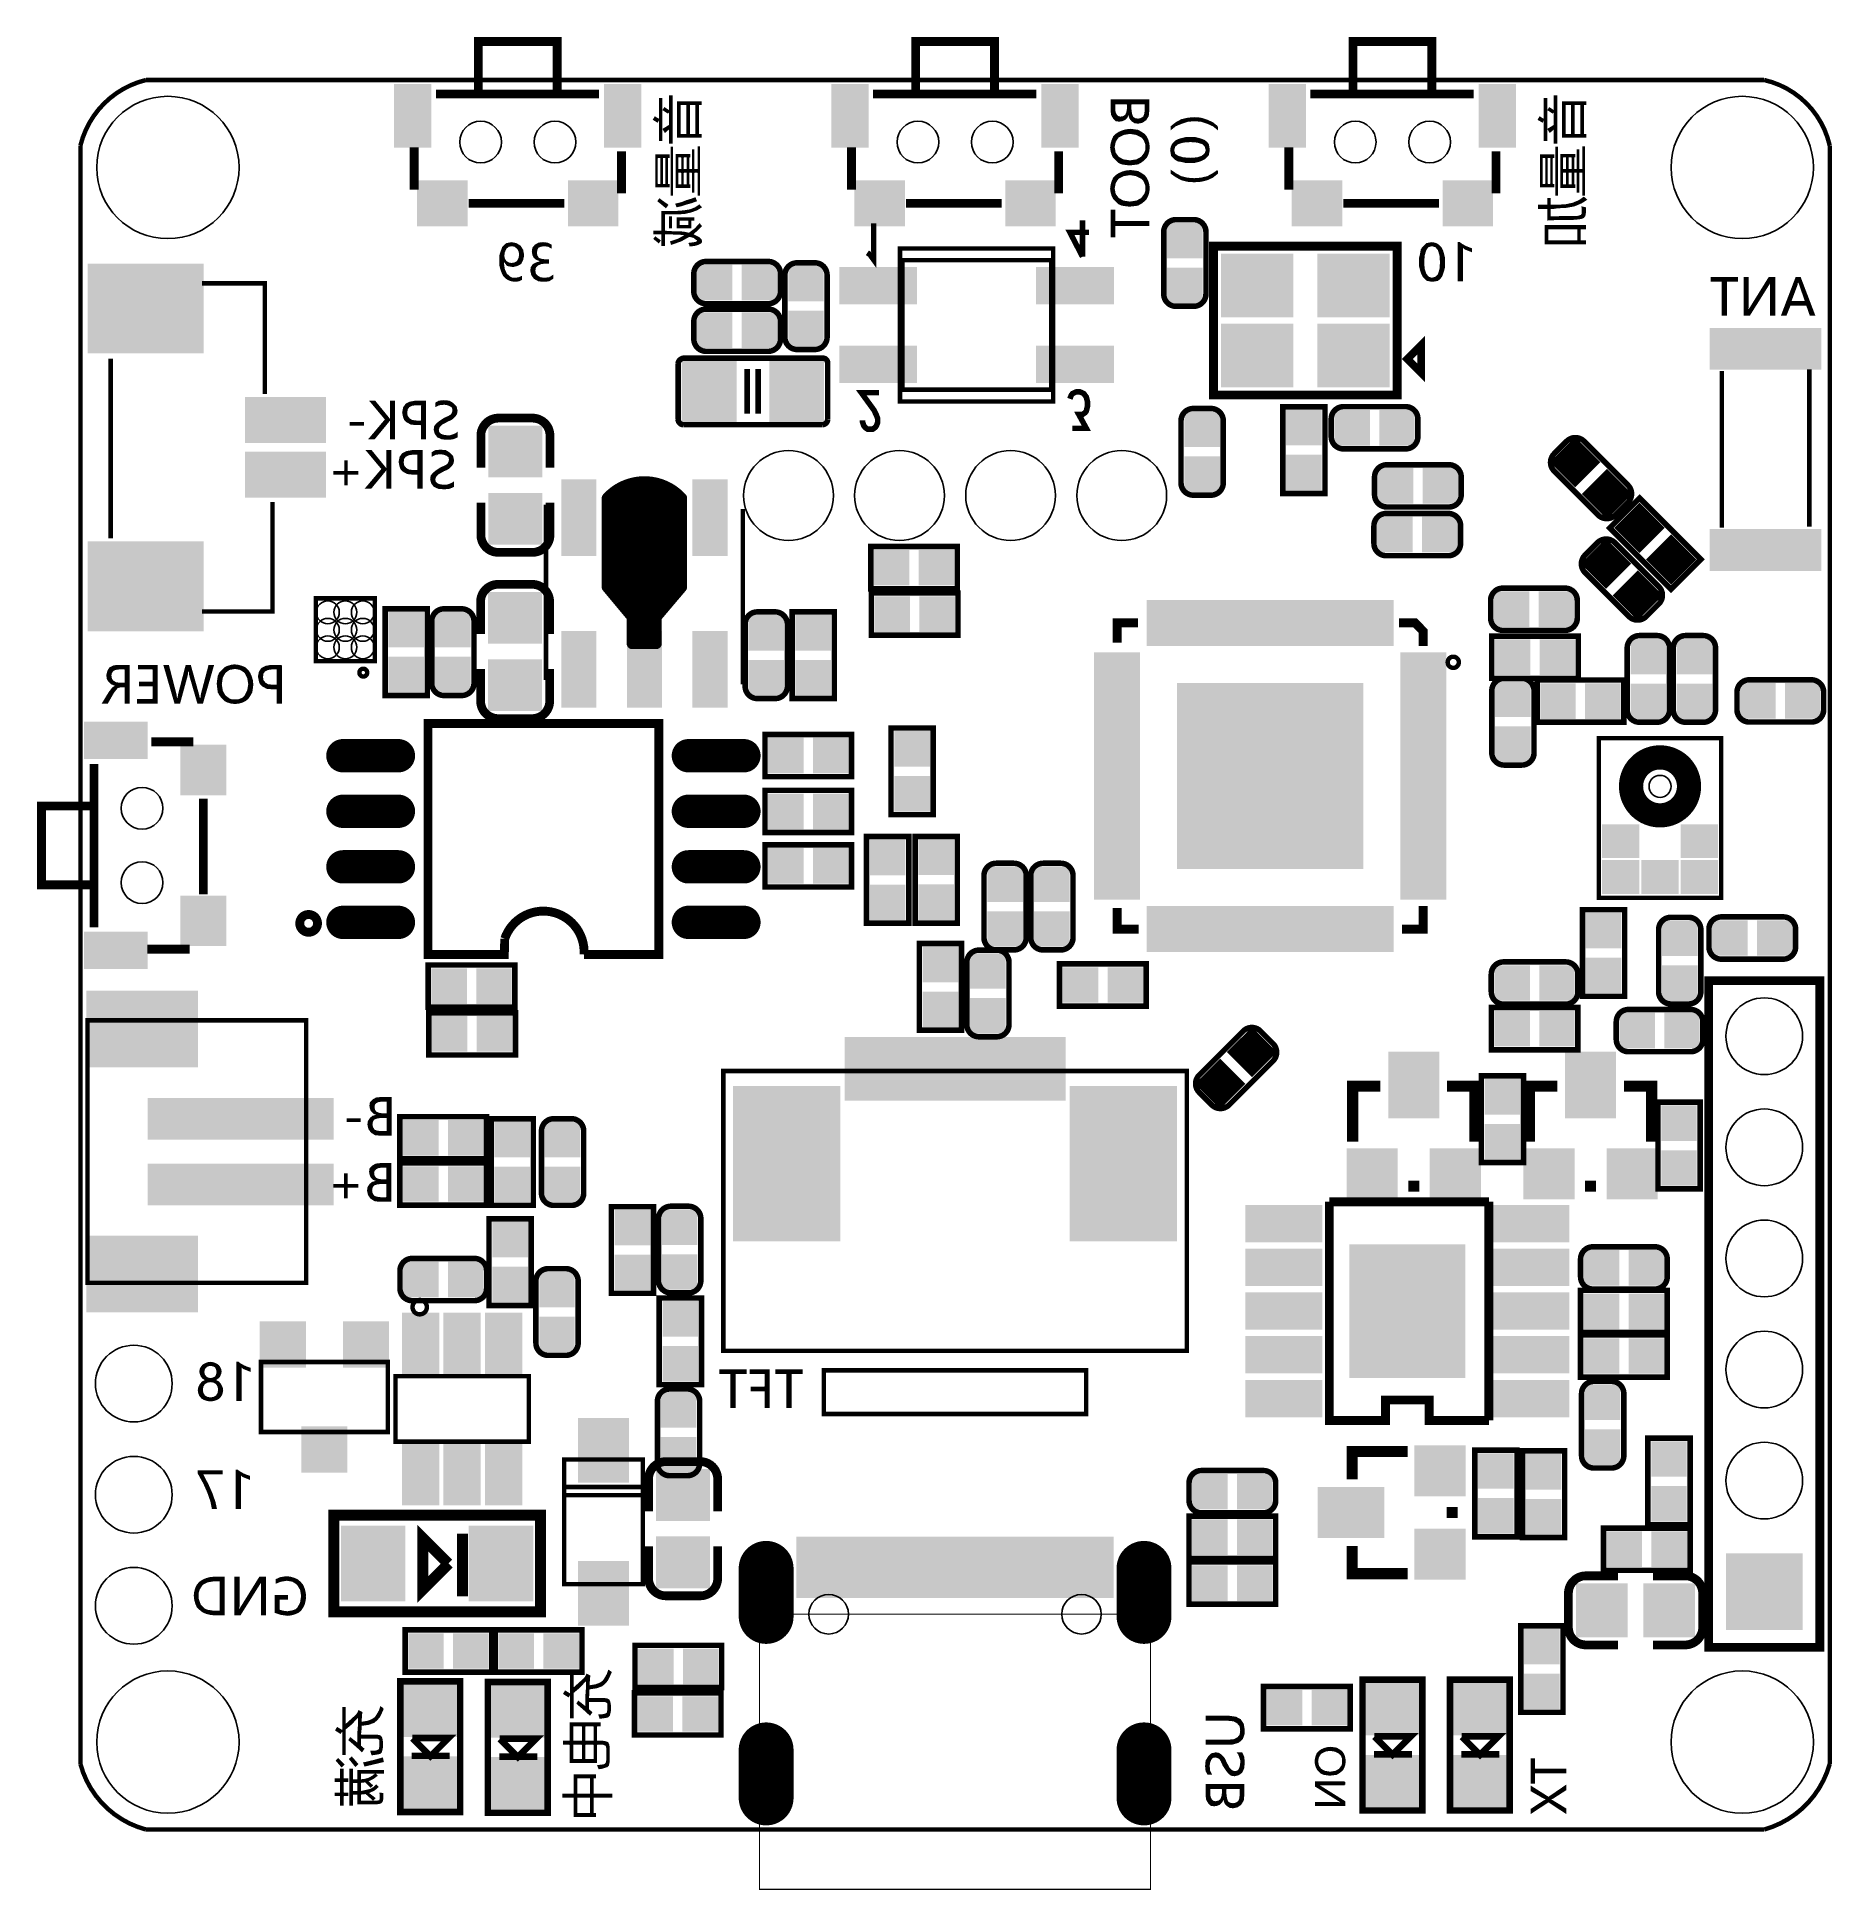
# Model space of a CAD drawing. Extents: x 24.4 to 65.5, y 24 to 66.4.
import ezdxf

# ---------------------------------------------------------------- set-up
doc = ezdxf.new("R2010")
doc.units = 0
doc.layers.get('0').update_dxf_attribs({"linetype": 'CONTINUOUS'})
doc.layers.add('SM002028_PHO', color=7, linetype='CONTINUOUS')
doc.layers.add('SSB002029_PHO', color=6, linetype='CONTINUOUS')

# ---------------------------------------------------------------- blocks, each defined once
blk = doc.blocks.new('SQUARE_138')
blk.add_solid([(0.4064, 0.4064), (0.4064, -0.4064), (-0.4064, 0.4064), (-0.4064, -0.4064)])
blk = doc.blocks.new('SQUARE_143')
blk.add_solid([(0.877062, 0.877062), (0.877062, -0.877062), (-0.877062, 0.877062), (-0.877062, -0.877062)])
blk = doc.blocks.new('ROUND_144')
blk.add_circle((0, 0), 0.877)
blk = doc.blocks.new('RECTANGLE_145')
blk.add_solid([(0.827024, 0.726948), (0.827024, -0.726948), (-0.827024, 0.726948), (-0.827024, -0.726948)])
blk = doc.blocks.new('SQUARE_146')
blk.add_solid([(0.5842, 0.5842), (0.5842, -0.5842), (-0.5842, 0.5842), (-0.5842, -0.5842)])
blk = doc.blocks.new('RECTANGLE_147')
blk.add_solid([(0.762, 0.5842), (0.762, -0.5842), (-0.762, 0.5842), (-0.762, -0.5842)])
blk = doc.blocks.new('RECTANGLE_150')
blk.add_solid([(0.5842, 0.762), (0.5842, -0.762), (-0.5842, 0.762), (-0.5842, -0.762)])
blk = doc.blocks.new('RECTANGLE_153')
blk.add_solid([(0.616966, 0.591946), (0.616966, -0.591946), (-0.616966, 0.591946), (-0.616966, -0.591946)])
blk = doc.blocks.new('OBLONG_154')
at = {"const_width": 0.762}
blk.add_lwpolyline([(0.635, 0), (-0.635, 0)], dxfattribs=at)
at = {"const_width": 0.381}
for points in [[(-0.8255, 0, 1), (-0.4445, 0, 1)], [(0.4445, 0, 1), (0.8255, 0, 1)]]:
    blk.add_lwpolyline(points, format="xyb", close=True, dxfattribs=at)
blk = doc.blocks.new('RECTANGLE_163')
blk.add_solid([(0.626998, 0.776986), (0.626998, -0.776986), (-0.626998, 0.776986), (-0.626998, -0.776986)])
blk = doc.blocks.new('ROUND_170')
blk.add_circle((0, 0), 0.452)
blk = doc.blocks.new('ROUND_262')
blk.add_circle((0, 0), 1.027)
blk = doc.blocks.new('ROUND_263')
blk.add_circle((0, 0), 0.877)
blk = doc.blocks.new('OBLONG_265')
at = {"const_width": 1.253996}
blk.add_lwpolyline([(0, 0.550038), (0, -0.550038)], dxfattribs=at)
at = {"const_width": 0.626998}
for points in [[(-0.313498, 0.550038, 1), (0.313498, 0.550038, 1)], [(-0.313498, -0.550038, 1), (0.313498, -0.550038, 1)]]:
    blk.add_lwpolyline(points, format="xyb", close=True, dxfattribs=at)
blk = doc.blocks.new('ROUND_266')
blk.add_circle((0, 0), 0.477)
blk = doc.blocks.new('ROUND_267')
blk.add_circle((0, 0), 1.627)
blk = doc.blocks.new('SQUARE_268')
blk.add_solid([(0.626998, 0.626998), (0.626998, -0.626998), (-0.626998, 0.626998), (-0.626998, -0.626998)])
blk = doc.blocks.new('RECTANGLE_269')
blk.add_solid([(0.276986, 0.726948), (0.276986, -0.726948), (-0.276986, 0.726948), (-0.276986, -0.726948)])
blk = doc.blocks.new('RECTANGLE_270')
blk.add_solid([(1.226946, 1.776984), (1.226946, -1.776984), (-1.226946, 1.776984), (-1.226946, -1.776984)])
blk = doc.blocks.new('RECTANGLE_271')
blk.add_solid([(0.52705, 0.226948), (0.52705, -0.226948), (-0.52705, 0.226948), (-0.52705, -0.226948)])
blk = doc.blocks.new('RECTANGLE_272')
blk.add_solid([(0.226948, 0.52705), (0.226948, -0.52705), (-0.226948, 0.52705), (-0.226948, -0.52705)])
blk = doc.blocks.new('SQUARE_273')
blk.add_solid([(2.126996, 2.126996), (2.126996, -2.126996), (-2.126996, 2.126996), (-2.126996, -2.126996)])
blk = doc.blocks.new('RECTANGLE_274')
blk.add_solid([(0.877062, 0.426974), (0.877062, -0.426974), (-0.877062, 0.426974), (-0.877062, -0.426974)])
blk = doc.blocks.new('RECTANGLE_275')
blk.add_solid([(1.327022, 1.527048), (1.327022, -1.527048), (-1.327022, 1.527048), (-1.327022, -1.527048)])
blk = doc.blocks.new('RECTANGLE_276')
blk.add_solid([(0.400558, 0.877062), (0.400558, -0.877062), (-0.400558, 0.877062), (-0.400558, -0.877062)])
blk = doc.blocks.new('ROUND_278')
blk.add_circle((0, 0), 0.227)
blk = doc.blocks.new('RECTANGLE_279')
blk.add_solid([(0.276986, 0.702056), (0.276986, -0.702056), (-0.276986, 0.702056), (-0.276986, -0.702056)])
blk = doc.blocks.new('RECTANGLE_280')
blk.add_solid([(0.889, 0.426974), (0.889, -0.426974), (-0.889, 0.426974), (-0.889, -0.426974)])
blk = doc.blocks.new('RECTANGLE_281')
blk.add_solid([(0.591946, 0.616966), (0.591946, -0.616966), (-0.591946, 0.616966), (-0.591946, -0.616966)])
blk = doc.blocks.new('RECTANGLE_282')
blk.add_solid([(0.57696, 0.52705), (0.57696, -0.52705), (-0.57696, 0.52705), (-0.57696, -0.52705)])
blk = doc.blocks.new('RECTANGLE_283')
blk.add_solid([(0.426974, 0.726948), (0.426974, -0.726948), (-0.426974, 0.726948), (-0.426974, -0.726948)])
blk = doc.blocks.new('ROUND_284')
blk.add_circle((0, 0), 0.262)
blk = doc.blocks.new('RECTANGLE_285')
blk.add_solid([(0.52705, 0.57696), (0.52705, -0.57696), (-0.52705, 0.57696), (-0.52705, -0.57696)])
blk = doc.blocks.new('RECTANGLE_286')
blk.add_solid([(0.726948, 0.426974), (0.726948, -0.426974), (-0.726948, 0.426974), (-0.726948, -0.426974)])
blk = doc.blocks.new('RECTANGLE_287')
blk.add_solid([(1.276984, 0.477012), (1.276984, -0.477012), (-1.276984, 0.477012), (-1.276984, -0.477012)])
blk = doc.blocks.new('RECTANGLE_288')
blk.add_solid([(0.926972, 0.52705), (0.926972, -0.52705), (-0.926972, 0.52705), (-0.926972, -0.52705)])
blk = doc.blocks.new('RECTANGLE_289')
blk.add_solid([(1.327022, 1.027048), (1.327022, -1.027048), (-1.327022, 1.027048), (-1.327022, -1.027048)])
blk = doc.blocks.new('RECTANGLE_290')
blk.add_solid([(2.126996, 0.477012), (2.126996, -0.477012), (-2.126996, 0.477012), (-2.126996, -0.477012)])
blk = doc.blocks.new('RECTANGLE_291')
blk.add_solid([(1.276984, 0.877062), (1.276984, -0.877062), (-1.276984, 0.877062), (-1.276984, -0.877062)])
blk = doc.blocks.new('SQUARE_292')
blk.add_solid([(0.52705, 0.52705), (0.52705, -0.52705), (-0.52705, 0.52705), (-0.52705, -0.52705)])
blk = doc.blocks.new('RECTANGLE_295')
blk.add_solid([(0.7366, 0.8636), (0.7366, -0.8636), (-0.7366, 0.8636), (-0.7366, -0.8636)])
blk = doc.blocks.new('ROUND_298')
blk.add_circle((0, 0), 0.252)
blk = doc.blocks.new('RECTANGLE_299')
blk.add_solid([(0.426974, 0.386968), (0.426974, -0.386968), (-0.426974, 0.386968), (-0.426974, -0.386968)])
blk = doc.blocks.new('RECTANGLE_300')
blk.add_solid([(0.58204, 0.73698), (0.58204, -0.73698), (-0.58204, 0.73698), (-0.58204, -0.73698)])

msp = doc.modelspace()

# ---------------------------------------------------------------- linework, layer by layer
at = {"layer": 'SM002028_PHO', "const_width": 0.1016}
for points in [[(26.900124, 65.39992, 0.2804753), (25.4, 63.90005)], [(65.39992, 63.90005, 0.2893133), (63.90005, 65.39992)], [(25.4, 26.900124, 0.2697638), (26.900124, 25.4)], [(63.90005, 25.4, 0.2621721), (65.399984, 26.900104)]]:
    msp.add_lwpolyline(points, format="xyb", dxfattribs=at)
at = {"layer": 'SM002028_PHO'}
for points, const_width in [([(63.90005, 65.39992), (26.900124, 65.39992)], 0.1016), ([(25.4, 63.90005), (25.4, 26.900124)], 0.1016), ([(65.39992, 26.900124), (65.39992, 63.90005)], 0.1016), ([(44.200064, 61.28004), (47.600108, 61.28004), (47.600108, 58.319924), (44.200064, 58.319924), (44.200064, 61.28004)], 0.1016), ([(59.974988, 56.660542), (59.579764, 57.055512), (59.184794, 56.660542), (59.579764, 56.265318), (59.974988, 56.660542)], 0.254), ([(59.203082, 56.642), (59.956446, 56.642)], 0.254), ([(59.420252, 56.896), (59.73953, 56.896)], 0.254), ([(59.436, 56.409082), (59.436, 56.911748)], 0.254), ([(59.69, 56.375554), (59.69, 56.94553)], 0.254), ([(59.944, 56.629554), (59.944, 56.69153)], 0.254), ([(59.457082, 56.388), (59.702446, 56.388)], 0.254), ([(60.700666, 55.934864), (60.305442, 56.330088), (59.910218, 55.934864), (60.305442, 55.53964), (60.700666, 55.934864)], 0.254), ([(60.198, 55.647082), (60.198, 56.222646)], 0.254), ([(38.566598, 52.438808), (38.017704, 52.438808), (37.997892, 52.441348), (37.979604, 52.448968), (37.963856, 52.46116), (37.951664, 52.476908), (37.944044, 52.495196), (37.941504, 52.515008), (37.941504, 53.095652), (37.387784, 53.758846), (37.378132, 53.773578), (37.37229, 53.790088), (37.370258, 53.807614), (37.370258, 55.838598), (37.372544, 55.85714), (37.379148, 55.874666), (37.39007, 55.889906), (37.449506, 55.950866), (37.512752, 56.007254), (37.580062, 56.059324), (37.650674, 56.106568), (37.724588, 56.148732), (37.801042, 56.185816), (37.879782, 56.217312), (37.960808, 56.243474), (38.043104, 56.263794), (38.126924, 56.278526), (38.211506, 56.287162), (38.296342, 56.29021), (38.381178, 56.287162), (38.46576, 56.278526), (38.54958, 56.263794), (38.631876, 56.243474), (38.712902, 56.217312), (38.791642, 56.185816), (38.868096, 56.148732), (38.94201, 56.106568), (39.012622, 56.059324), (39.079932, 56.007254), (39.143178, 55.950866), (39.202614, 55.889906), (39.213536, 55.874666), (39.22014, 55.85714), (39.222426, 55.838598), (39.222426, 53.807614), (39.220394, 53.790088), (39.214298, 53.773324), (39.204392, 53.758338), (38.642798, 53.095398), (38.642798, 52.515008), (38.640258, 52.495196), (38.632638, 52.476908), (38.620446, 52.46116), (38.604698, 52.448968), (38.58641, 52.441348), (38.566598, 52.438808)], 0.1016), ([(37.381942, 53.767736), (37.381942, 55.878476)], 0.1016), ([(37.432742, 53.704998), (37.432742, 55.933594)], 0.1016), ([(37.483542, 53.644292), (37.483542, 55.981092)], 0.1016), ([(37.534342, 53.583332), (37.534342, 56.024018)], 0.1016), ([(37.585142, 53.522626), (37.585142, 56.062626)], 0.1016), ([(37.635942, 53.461666), (37.635942, 56.096662)], 0.1016), ([(37.686742, 53.400706), (37.686742, 56.127142)], 0.1016), ([(37.737542, 53.34), (37.737542, 56.155082)], 0.1016), ([(37.788342, 53.27904), (37.788342, 56.179466)], 0.1016), ([(37.839142, 53.218334), (37.839142, 56.201056)], 0.1016), ([(37.889942, 53.157374), (37.889942, 56.220614)], 0.1016), ([(37.940742, 53.096668), (37.940742, 56.23687)], 0.1016), ([(37.991542, 52.444142), (37.991542, 56.251094)], 0.1016), ([(38.042342, 52.438808), (38.042342, 56.26354)], 0.1016), ([(38.093142, 52.438808), (38.093142, 56.27243)], 0.1016), ([(38.143942, 52.438808), (38.143942, 56.280304)], 0.1016), ([(38.194742, 52.438808), (38.194742, 56.285638)], 0.1016), ([(38.245542, 52.438808), (38.245542, 56.288432)], 0.1016), ([(38.296342, 52.438808), (38.296342, 56.29021)], 0.1016), ([(38.347142, 52.438808), (38.347142, 56.288432)], 0.1016), ([(38.397942, 52.438808), (38.397942, 56.285638)], 0.1016), ([(38.448742, 52.438808), (38.448742, 56.280304)], 0.1016), ([(38.499542, 52.438808), (38.499542, 56.27243)], 0.1016), ([(38.550342, 52.438808), (38.550342, 56.26354)], 0.1016), ([(38.601142, 52.447444), (38.601142, 56.251094)], 0.1016), ([(38.651942, 53.106066), (38.651942, 56.23687)], 0.1016), ([(38.702742, 53.16601), (38.702742, 56.220614)], 0.1016), ([(38.753542, 53.225954), (38.753542, 56.201056)], 0.1016), ([(38.804342, 53.285898), (38.804342, 56.179466)], 0.1016), ([(38.855142, 53.346096), (38.855142, 56.155082)], 0.1016), ([(38.905942, 53.40604), (38.905942, 56.127142)], 0.1016), ([(38.956742, 53.465984), (38.956742, 56.096662)], 0.1016), ([(39.007542, 53.525928), (39.007542, 56.062626)], 0.1016), ([(39.058342, 53.585872), (39.058342, 56.024018)], 0.1016), ([(39.109142, 53.645816), (39.109142, 55.981092)], 0.1016), ([(39.159942, 53.70576), (39.159942, 55.933594)], 0.1016), ([(39.210742, 53.767736), (39.210742, 55.878476)], 0.1016), ([(59.944, 55.901082), (59.944, 55.968646)], 0.254), ([(59.965082, 55.88), (60.645802, 55.88)], 0.254), ([(60.109354, 56.134), (60.50153, 56.134)], 0.254), ([(60.452, 55.686198), (60.452, 56.18353)], 0.254), ([(60.219082, 55.626), (60.391802, 55.626)], 0.254), ([(61.44387, 55.162196), (61.0489, 55.557166), (60.653676, 55.162196), (61.0489, 54.766972), (61.44387, 55.162196)], 0.254), ([(60.86348, 55.372), (61.234066, 55.372)], 0.254), ([(60.96, 54.855872), (60.96, 55.46852)], 0.254), ([(61.214, 54.932072), (61.214, 55.392066)], 0.254), ([(60.697872, 55.118), (61.399928, 55.118)], 0.254), ([(60.706, 55.109872), (60.706, 55.21452)], 0.254), ([(60.680092, 54.341014), (60.284868, 54.736238), (59.889644, 54.341014), (60.284868, 53.946044), (60.680092, 54.341014)], 0.254), ([(60.15863, 54.61), (60.411106, 54.61)], 0.254), ([(60.198, 54.032912), (60.198, 54.64937)], 0.254), ([(60.452, 54.113176), (60.452, 54.569106)], 0.254), ([(60.951872, 54.864), (61.145928, 54.864)], 0.254), ([(62.169548, 54.436518), (61.774578, 54.831742), (61.379354, 54.436518), (61.774578, 54.041294), (62.169548, 54.436518)], 0.254), ([(61.468, 54.347872), (61.468, 54.525164)], 0.254), ([(61.552836, 54.61), (61.996066, 54.61)], 0.254), ([(61.722, 54.093872), (61.722, 54.779164)], 0.254), ([(61.976, 54.24297), (61.976, 54.630066)], 0.254), ([(59.90463, 54.356), (60.665106, 54.356)], 0.254), ([(59.944, 54.286912), (59.944, 54.39537)], 0.254), ([(60.128912, 54.102), (60.440824, 54.102)], 0.254), ([(61.459872, 54.356), (62.08903, 54.356)], 0.254), ([(61.713872, 54.102), (61.83503, 54.102)], 0.254), ([(61.405516, 53.61559), (61.010546, 54.01056), (60.615322, 53.61559), (61.010546, 53.220366), (61.405516, 53.61559)], 0.254), ([(60.706, 53.524912), (60.706, 53.706268)], 0.254), ([(60.847732, 53.848), (61.173106, 53.848)], 0.254), ([(60.96, 53.270912), (60.96, 53.960268)], 0.254), ([(61.214, 53.42382), (61.214, 53.807106)], 0.254), ([(60.636912, 53.594), (61.38418, 53.594)], 0.254), ([(60.890912, 53.34), (61.13018, 53.34)], 0.254), ([(61.52007, 50.138584), (61.593476, 50.13579), (61.666374, 50.126646), (61.738256, 50.111406), (61.808614, 50.090578), (61.87694, 50.063908), (61.94298, 50.03165), (62.005972, 49.994058), (62.065916, 49.951386), (62.121796, 49.903888), (62.173866, 49.851818), (62.221364, 49.795938), (62.264036, 49.735994), (62.301628, 49.673002), (62.333886, 49.606962), (62.360556, 49.538636), (62.381384, 49.468278), (62.396624, 49.396396), (62.405768, 49.323498), (62.408816, 49.250092), (62.405768, 49.176686), (62.396624, 49.103788), (62.381384, 49.031906), (62.360556, 48.961548), (62.333886, 48.892968), (62.301628, 48.826928), (62.264036, 48.763936), (62.221364, 48.704246), (62.173866, 48.648112), (62.121796, 48.596042), (62.065916, 48.548798), (62.005972, 48.506126), (61.94298, 48.468534), (61.87694, 48.436276), (61.808614, 48.409352), (61.738256, 48.388524), (61.666374, 48.373538), (61.593476, 48.364394), (61.52007, 48.361346), (61.446664, 48.364394), (61.373766, 48.373538), (61.301884, 48.388524), (61.231526, 48.409352), (61.162946, 48.436276), (61.096906, 48.468534), (61.033914, 48.506126), (60.974224, 48.548798), (60.91809, 48.596042), (60.866274, 48.648112), (60.818776, 48.704246), (60.776104, 48.763936), (60.738512, 48.826928), (60.706254, 48.892968), (60.67933, 48.961548), (60.658502, 49.031906), (60.643516, 49.103788), (60.634372, 49.176686), (60.631324, 49.250092), (60.634372, 49.323498), (60.643516, 49.396396), (60.658502, 49.468278), (60.67933, 49.538636), (60.706254, 49.606962), (60.738512, 49.673002), (60.776104, 49.735994), (60.818776, 49.795938), (60.866274, 49.851818), (60.91809, 49.903888), (60.974224, 49.951386), (61.033914, 49.994058), (61.096906, 50.03165), (61.162946, 50.063908), (61.231526, 50.090578), (61.301884, 50.111406), (61.373766, 50.126646), (61.446664, 50.13579), (61.52007, 50.138584)], 0.1016), ([(60.96127, 48.55972), (60.96127, 49.940464)], 0.1016), ([(61.01207, 48.52162), (61.01207, 49.97831)], 0.1016), ([(61.06287, 48.488854), (61.06287, 50.011076)], 0.1016), ([(61.11367, 49.40935), (61.11367, 50.039778)], 0.1016), ([(61.16447, 49.503076), (61.16447, 50.064416)], 0.1016), ([(61.21527, 49.562766), (61.21527, 50.084228)], 0.1016), ([(61.26607, 49.605184), (61.26607, 50.100738)], 0.1016), ([(61.31687, 49.636172), (61.31687, 50.114708)], 0.1016), ([(61.36767, 49.658778), (61.36767, 50.125376)], 0.1016), ([(61.41847, 49.674272), (61.41847, 50.132234)], 0.1016), ([(61.46927, 49.683416), (61.46927, 50.136552)], 0.1016), ([(61.52007, 49.68621), (61.52007, 50.138584)], 0.1016), ([(61.57087, 49.683416), (61.57087, 50.136552)], 0.1016), ([(61.62167, 49.674272), (61.62167, 50.132234)], 0.1016), ([(61.67247, 49.658778), (61.67247, 50.125376)], 0.1016), ([(61.72327, 49.636172), (61.72327, 50.114708)], 0.1016), ([(61.77407, 49.605184), (61.77407, 50.100738)], 0.1016), ([(61.82487, 49.562766), (61.82487, 50.084228)], 0.1016), ([(61.87567, 49.503076), (61.87567, 50.064416)], 0.1016), ([(61.92647, 49.40935), (61.92647, 50.039778)], 0.1016), ([(61.97727, 48.488854), (61.97727, 50.011076)], 0.1016), ([(62.02807, 48.52162), (62.02807, 49.97831)], 0.1016), ([(62.07887, 48.55972), (62.07887, 49.940464)], 0.1016), ([(60.70727, 48.890936), (60.70727, 49.609248)], 0.1016), ([(60.75807, 48.794162), (60.75807, 49.705768)], 0.1016), ([(60.80887, 48.717962), (60.80887, 49.781968)], 0.1016), ([(60.85967, 48.655732), (60.85967, 49.844198)], 0.1016), ([(60.91047, 48.603916), (60.91047, 49.896014)], 0.1016), ([(61.49467, 49.68621), (61.444124, 49.680368), (61.394594, 49.668684), (61.346842, 49.651412), (61.301376, 49.628552), (61.258958, 49.600612), (61.220096, 49.567846), (61.185298, 49.531016), (61.154818, 49.490122), (61.129418, 49.44618), (61.109352, 49.399444), (61.09462, 49.350676), (61.085984, 49.300638), (61.082936, 49.250092), (61.085984, 49.199292), (61.09462, 49.149254), (61.109352, 49.100486), (61.129418, 49.05375), (61.154818, 49.009808), (61.185298, 48.969168), (61.220096, 48.932084), (61.258958, 48.899318), (61.301376, 48.871632), (61.346842, 48.848772), (61.394594, 48.831246), (61.444124, 48.819562), (61.49467, 48.81372), (61.54547, 48.81372), (61.596016, 48.819562), (61.645292, 48.831246), (61.693044, 48.848772), (61.73851, 48.871632), (61.780928, 48.899318), (61.81979, 48.932084), (61.854842, 48.969168), (61.885068, 49.009808), (61.910468, 49.05375), (61.930788, 49.100486), (61.945266, 49.149254), (61.954156, 49.199292), (61.95695, 49.250092), (61.954156, 49.300638), (61.945266, 49.350676), (61.930788, 49.399444), (61.910468, 49.44618), (61.885068, 49.490122), (61.854842, 49.531016), (61.81979, 49.567846), (61.780928, 49.600612), (61.73851, 49.628552), (61.693044, 49.651412), (61.645292, 49.668684), (61.596016, 49.680368), (61.54547, 49.68621), (61.49467, 49.68621)], 0.1016), ([(62.12967, 48.603916), (62.12967, 49.896014)], 0.1016), ([(62.18047, 48.655732), (62.18047, 49.844198)], 0.1016), ([(62.23127, 48.717962), (62.23127, 49.781968)], 0.1016), ([(62.28207, 48.794162), (62.28207, 49.705768)], 0.1016), ([(62.33287, 48.890936), (62.33287, 49.609248)], 0.1016), ([(60.65647, 49.041812), (60.65647, 49.458118)], 0.1016), ([(61.11367, 48.460406), (61.11367, 49.09058)], 0.1016), ([(61.92647, 48.460406), (61.92647, 49.09058)], 0.1016), ([(62.38367, 49.041812), (62.38367, 49.458118)], 0.1016), ([(61.16447, 48.435514), (61.16447, 48.997108)], 0.1016), ([(61.21527, 48.415702), (61.21527, 48.937164)], 0.1016), ([(61.26607, 48.399192), (61.26607, 48.894746)], 0.1016), ([(61.31687, 48.385476), (61.31687, 48.863758)], 0.1016), ([(61.36767, 48.374808), (61.36767, 48.841152)], 0.1016), ([(61.41847, 48.36795), (61.41847, 48.825658)], 0.1016), ([(61.46927, 48.363378), (61.46927, 48.816768)], 0.1016), ([(61.52007, 48.361346), (61.52007, 48.81372)], 0.1016), ([(61.57087, 48.363378), (61.57087, 48.816768)], 0.1016), ([(61.62167, 48.36795), (61.62167, 48.825658)], 0.1016), ([(61.67247, 48.374808), (61.67247, 48.841152)], 0.1016), ([(61.72327, 48.385476), (61.72327, 48.863758)], 0.1016), ([(61.77407, 48.399192), (61.77407, 48.894746)], 0.1016), ([(61.82487, 48.415702), (61.82487, 48.937164)], 0.1016), ([(61.87567, 48.435514), (61.87567, 48.997108)], 0.1016), ([(52.189634, 43.568874), (51.79441, 43.173904), (52.189634, 42.77868), (52.584604, 43.173904), (52.189634, 43.568874)], 0.254), ([(51.800506, 43.18), (52.578508, 43.18)], 0.254), ([(51.816, 43.152314), (51.816, 43.195494)], 0.254), ([(52.054506, 43.434), (52.324508, 43.434)], 0.254), ([(52.07, 42.898314), (52.07, 43.449494)], 0.254), ([(52.324, 42.913046), (52.324, 43.434508)], 0.254), ([(52.578, 43.167046), (52.578, 43.180508)], 0.254), ([(51.463956, 42.84345), (51.068732, 42.448226), (51.463956, 42.053002), (51.85918, 42.448226), (51.463956, 42.84345)], 0.254), ([(51.292506, 42.672), (51.635406, 42.672)], 0.254), ([(51.308, 42.209212), (51.308, 42.687494)], 0.254), ([(51.562, 42.151046), (51.562, 42.745406)], 0.254), ([(52.042314, 42.926), (52.336954, 42.926)], 0.254), ([(51.099212, 42.418), (51.828954, 42.418)], 0.254), ([(51.816, 42.405046), (51.816, 42.491406)], 0.254), ([(51.353212, 42.164), (51.574954, 42.164)], 0.254), ([(42.399966, 35.900106), (42.399966, 34.900108), (48.399954, 34.900108), (48.399954, 35.900106), (42.399966, 35.900106)], 0.1016), ([(26.900124, 25.4), (63.90005, 25.4)], 0.1016)]:
    msp.add_lwpolyline(points, dxfattribs=dict(at, const_width=const_width))
at = {"layer": 'SSB002029_PHO'}
for points, const_width in [([(36.299902, 66.28003), (34.500058, 66.28003), (34.500058, 65.07988), (36.299902, 65.07988), (36.299902, 66.28003)], 0.2032), ([(46.299882, 66.28003), (44.500038, 66.28003), (44.500038, 65.07988), (46.299882, 65.07988), (46.299882, 66.28003)], 0.2032), ([(56.300116, 66.28003), (54.500018, 66.28003), (54.500018, 65.07988), (56.300116, 65.07988), (56.300116, 66.28003)], 0.2032), ([(63.90005, 65.39992), (26.900124, 65.39992)], 0.1016), ([(37.259768, 65.07988), (33.526984, 65.07988)], 0.2032), ([(38.695122, 64.977518), (38.638988, 64.977518), (38.638988, 64.513206), (38.619684, 64.502538), (38.537896, 64.553592), (38.50386, 64.49441), (38.596824, 64.438784), (38.614604, 64.48298), (38.638988, 64.478408), (38.638988, 64.014096), (38.695122, 64.014096), (38.695122, 64.977518)], 0.0254), ([(38.6588, 64.014096), (38.6588, 64.977518)], 0.0254), ([(38.6842, 64.014096), (38.6842, 64.977518)], 0.0254), ([(38.927786, 65.035684), (38.871652, 65.035684), (38.871652, 64.711072), (38.852094, 64.700404), (38.75786, 64.763142), (38.725602, 64.714882), (38.832028, 64.647064), (38.848538, 64.671448), (38.871652, 64.66459), (38.871652, 64.37376), (38.86581, 64.362838), (38.725348, 64.276478), (38.768782, 64.206882), (38.85057, 64.27851), (38.871652, 64.268858), (38.871652, 63.95593), (38.927786, 63.95593), (38.927786, 65.035684)], 0.0254), ([(38.8874, 63.95593), (38.8874, 65.035684)], 0.0254), ([(38.9128, 63.95593), (38.9128, 65.035684)], 0.0254), ([(39.59098, 64.895984), (39.057834, 64.895984), (39.057834, 64.09563), (39.59098, 64.09563), (39.59098, 64.15151), (39.545514, 64.15151), (39.532814, 64.16421), (39.532814, 64.827404), (39.545514, 64.840104), (39.59098, 64.840104), (39.59098, 64.895984)], 0.0254), ([(39.0652, 64.09563), (39.0652, 64.895984)], 0.0254), ([(39.0906, 64.09563), (39.0906, 64.895984)], 0.0254), ([(39.267384, 64.827404), (39.267384, 64.16421), (39.254684, 64.15151), (39.126668, 64.15151), (39.113968, 64.16421), (39.113968, 64.827404), (39.126668, 64.840104), (39.254684, 64.840104), (39.267384, 64.827404)], 0.0254), ([(39.116, 64.834262), (39.116, 64.895984)], 0.0254), ([(39.1414, 64.840104), (39.1414, 64.895984)], 0.0254), ([(39.1668, 64.840104), (39.1668, 64.895984)], 0.0254), ([(39.1922, 64.840104), (39.1922, 64.895984)], 0.0254), ([(39.2176, 64.840104), (39.2176, 64.895984)], 0.0254), ([(39.243, 64.840104), (39.243, 64.895984)], 0.0254), ([(39.2684, 64.09563), (39.2684, 64.895984)], 0.0254), ([(39.2938, 64.09563), (39.2938, 64.895984)], 0.0254), ([(39.3192, 64.09563), (39.3192, 64.895984)], 0.0254), ([(39.47668, 64.827404), (39.47668, 64.16421), (39.46398, 64.15151), (39.335964, 64.15151), (39.323264, 64.16421), (39.323264, 64.827404), (39.335964, 64.840104), (39.46398, 64.840104), (39.47668, 64.827404)], 0.0254), ([(39.3446, 64.840104), (39.3446, 64.895984)], 0.0254), ([(39.37, 64.840104), (39.37, 64.895984)], 0.0254), ([(39.3954, 64.840104), (39.3954, 64.895984)], 0.0254), ([(39.4208, 64.840104), (39.4208, 64.895984)], 0.0254), ([(39.4462, 64.840104), (39.4462, 64.895984)], 0.0254), ([(39.4716, 64.837564), (39.4716, 64.895984)], 0.0254), ([(39.497, 64.09563), (39.497, 64.895984)], 0.0254), ([(39.5224, 64.09563), (39.5224, 64.895984)], 0.0254), ([(39.5478, 64.840104), (39.5478, 64.895984)], 0.0254), ([(39.5732, 64.840104), (39.5732, 64.895984)], 0.0254), ([(47.259748, 65.07988), (43.526964, 65.07988)], 0.2032), ([(49.827942, 64.946022), (48.969168, 64.946022), (48.969168, 64.703452), (48.980598, 64.602106), (49.024794, 64.524382), (49.078896, 64.47028), (49.15408, 64.459612), (49.220628, 64.470788), (49.275238, 64.492632), (49.329594, 64.546988), (49.351946, 64.602614), (49.375822, 64.601598), (49.398428, 64.522604), (49.442116, 64.467994), (49.507902, 64.424052), (49.584356, 64.41313), (49.684178, 64.435482), (49.761394, 64.4906), (49.816766, 64.578992), (49.827942, 64.691768), (49.827942, 64.946022)], 0.0254), ([(48.9712, 64.685672), (48.9712, 64.946022)], 0.0254), ([(48.9966, 64.573912), (48.9966, 64.946022)], 0.0254), ([(49.022, 64.529462), (49.022, 64.946022)], 0.0254), ([(49.0474, 64.501776), (49.0474, 64.946022)], 0.0254), ([(49.341532, 64.84239), (49.341532, 64.737742), (49.341278, 64.735456), (49.329594, 64.66586), (49.328832, 64.663066), (49.305718, 64.6049), (49.3014, 64.599566), (49.254918, 64.564514), (49.24933, 64.562228), (49.179734, 64.550544), (49.1744, 64.550798), (49.127918, 64.562482), (49.122076, 64.565784), (49.087024, 64.600582), (49.084738, 64.603884), (49.06137, 64.65062), (49.060354, 64.654176), (49.04867, 64.724026), (49.048416, 64.726058), (49.048416, 64.84239), (49.061116, 64.85509), (49.328832, 64.85509), (49.341532, 64.84239)], 0.0254), ([(49.0728, 64.85509), (49.0728, 64.946022)], 0.0254), ([(49.0982, 64.85509), (49.0982, 64.946022)], 0.0254), ([(49.1236, 64.85509), (49.1236, 64.946022)], 0.0254), ([(49.149, 64.85509), (49.149, 64.946022)], 0.0254), ([(49.1744, 64.85509), (49.1744, 64.946022)], 0.0254), ([(49.1998, 64.85509), (49.1998, 64.946022)], 0.0254), ([(49.2252, 64.85509), (49.2252, 64.946022)], 0.0254), ([(49.2506, 64.85509), (49.2506, 64.946022)], 0.0254), ([(49.276, 64.85509), (49.276, 64.946022)], 0.0254), ([(49.3014, 64.85509), (49.3014, 64.946022)], 0.0254), ([(49.3268, 64.85509), (49.3268, 64.946022)], 0.0254), ([(49.3522, 64.603376), (49.3522, 64.946022)], 0.0254), ([(49.3776, 64.595502), (49.3776, 64.946022)], 0.0254), ([(49.403, 64.516762), (49.403, 64.946022)], 0.0254), ([(49.748694, 64.84239), (49.748694, 64.70269), (49.74844, 64.700912), (49.73701, 64.619378), (49.736248, 64.616584), (49.71288, 64.558418), (49.707546, 64.552322), (49.64938, 64.51727), (49.645316, 64.515746), (49.58715, 64.504062), (49.582578, 64.504062), (49.512728, 64.515746), (49.507394, 64.518032), (49.460658, 64.553084), (49.45634, 64.55918), (49.432972, 64.62903), (49.432464, 64.631316), (49.42078, 64.724534), (49.42078, 64.726058), (49.42078, 64.84239), (49.43348, 64.85509), (49.735994, 64.85509), (49.748694, 64.84239)], 0.0254), ([(49.4284, 64.854074), (49.4284, 64.946022)], 0.0254), ([(49.4538, 64.85509), (49.4538, 64.946022)], 0.0254), ([(49.4792, 64.85509), (49.4792, 64.946022)], 0.0254), ([(49.5046, 64.85509), (49.5046, 64.946022)], 0.0254), ([(49.53, 64.85509), (49.53, 64.946022)], 0.0254), ([(49.5554, 64.85509), (49.5554, 64.946022)], 0.0254), ([(49.5808, 64.85509), (49.5808, 64.946022)], 0.0254), ([(49.6062, 64.85509), (49.6062, 64.946022)], 0.0254), ([(49.6316, 64.85509), (49.6316, 64.946022)], 0.0254), ([(49.657, 64.85509), (49.657, 64.946022)], 0.0254), ([(49.6824, 64.85509), (49.6824, 64.946022)], 0.0254), ([(49.7078, 64.85509), (49.7078, 64.946022)], 0.0254), ([(49.7332, 64.85509), (49.7332, 64.946022)], 0.0254), ([(49.7586, 64.488568), (49.7586, 64.946022)], 0.0254), ([(49.784, 64.526668), (49.784, 64.946022)], 0.0254), ([(49.8094, 64.567308), (49.8094, 64.946022)], 0.0254), ([(57.259728, 65.07988), (53.526944, 65.07988)], 0.2032), ([(58.927492, 64.977518), (58.871358, 64.977518), (58.871358, 64.513206), (58.852054, 64.502538), (58.770012, 64.553592), (58.73623, 64.49441), (58.829194, 64.438784), (58.846974, 64.48298), (58.871358, 64.478408), (58.871358, 64.014096), (58.927492, 64.014096), (58.927492, 64.977518)], 0.0254), ([(58.8772, 64.014096), (58.8772, 64.977518)], 0.0254), ([(58.9026, 64.014096), (58.9026, 64.977518)], 0.0254), ([(59.160156, 65.035684), (59.104022, 65.035684), (59.104022, 64.711072), (59.084464, 64.700404), (58.99023, 64.763142), (58.957972, 64.714882), (59.064398, 64.647064), (59.080908, 64.671448), (59.104022, 64.66459), (59.104022, 64.37376), (59.097926, 64.362838), (58.957718, 64.276478), (59.001152, 64.206882), (59.08294, 64.27851), (59.104022, 64.268858), (59.104022, 63.95593), (59.160156, 63.95593), (59.160156, 65.035684)], 0.0254), ([(59.1058, 63.95593), (59.1058, 65.035684)], 0.0254), ([(59.1312, 63.95593), (59.1312, 65.035684)], 0.0254), ([(59.1566, 63.95593), (59.1566, 65.035684)], 0.0254), ([(59.82335, 64.895984), (59.290204, 64.895984), (59.290204, 64.09563), (59.82335, 64.09563), (59.82335, 64.15151), (59.777884, 64.15151), (59.765184, 64.16421), (59.765184, 64.827404), (59.777884, 64.840104), (59.82335, 64.840104), (59.82335, 64.895984)], 0.0254), ([(59.309, 64.09563), (59.309, 64.895984)], 0.0254), ([(59.3344, 64.09563), (59.3344, 64.895984)], 0.0254), ([(59.499754, 64.827404), (59.499754, 64.16421), (59.487054, 64.15151), (59.359038, 64.15151), (59.346338, 64.16421), (59.346338, 64.827404), (59.359038, 64.840104), (59.487054, 64.840104), (59.499754, 64.827404)], 0.0254), ([(59.3598, 64.840104), (59.3598, 64.895984)], 0.0254), ([(59.3852, 64.840104), (59.3852, 64.895984)], 0.0254), ([(59.4106, 64.840104), (59.4106, 64.895984)], 0.0254), ([(59.436, 64.840104), (59.436, 64.895984)], 0.0254), ([(59.4614, 64.840104), (59.4614, 64.895984)], 0.0254), ([(59.4868, 64.840104), (59.4868, 64.895984)], 0.0254), ([(59.5122, 64.09563), (59.5122, 64.895984)], 0.0254), ([(59.5376, 64.09563), (59.5376, 64.895984)], 0.0254), ([(59.70905, 64.827404), (59.70905, 64.16421), (59.69635, 64.15151), (59.568334, 64.15151), (59.555634, 64.16421), (59.555634, 64.827404), (59.568334, 64.840104), (59.69635, 64.840104), (59.70905, 64.827404)], 0.0254), ([(59.563, 64.838834), (59.563, 64.895984)], 0.0254), ([(59.5884, 64.840104), (59.5884, 64.895984)], 0.0254), ([(59.6138, 64.840104), (59.6138, 64.895984)], 0.0254), ([(59.6392, 64.840104), (59.6392, 64.895984)], 0.0254), ([(59.6646, 64.840104), (59.6646, 64.895984)], 0.0254), ([(59.69, 64.840104), (59.69, 64.895984)], 0.0254), ([(59.7154, 64.09563), (59.7154, 64.895984)], 0.0254), ([(59.7408, 64.09563), (59.7408, 64.895984)], 0.0254), ([(59.7662, 64.832484), (59.7662, 64.895984)], 0.0254), ([(59.7916, 64.840104), (59.7916, 64.895984)], 0.0254), ([(59.817, 64.840104), (59.817, 64.895984)], 0.0254), ([(38.5064, 64.49314), (38.5064, 64.498728)], 0.0254), ([(38.5318, 64.4779), (38.5318, 64.543178)], 0.0254), ([(38.5572, 64.46266), (38.5572, 64.5414)], 0.0254), ([(38.5826, 64.44742), (38.5826, 64.525652)], 0.0254), ([(38.608, 64.46647), (38.608, 64.50965)], 0.0254), ([(38.6334, 64.488822), (38.6334, 64.502792)], 0.0254), ([(38.735, 64.708786), (38.735, 64.728852)], 0.0254), ([(38.7604, 64.69253), (38.7604, 64.761618)], 0.0254), ([(38.7858, 64.676528), (38.7858, 64.7446)], 0.0254), ([(38.8112, 64.660272), (38.8112, 64.727582)], 0.0254), ([(38.8366, 64.653668), (38.8366, 64.710818)], 0.0254), ([(38.862, 64.676782), (38.862, 64.698626)], 0.0254), ([(49.0728, 64.476376), (49.0728, 64.628014)], 0.0254), ([(49.0982, 64.46774), (49.0982, 64.58966)], 0.0254), ([(49.1236, 64.46393), (49.1236, 64.564514)], 0.0254), ([(49.149, 64.460374), (49.149, 64.557148)], 0.0254), ([(49.1744, 64.462914), (49.1744, 64.550798)], 0.0254), ([(49.1998, 64.467232), (49.1998, 64.553846)], 0.0254), ([(49.2252, 64.472566), (49.2252, 64.558164)], 0.0254), ([(49.2506, 64.482726), (49.2506, 64.562482)], 0.0254), ([(49.276, 64.493394), (49.276, 64.580262)], 0.0254), ([(49.3014, 64.518794), (49.3014, 64.599312)], 0.0254), ([(49.3268, 64.544194), (49.3268, 64.657732)], 0.0254), ([(49.4284, 64.485012), (49.4284, 64.664336)], 0.0254), ([(49.4538, 64.46012), (49.4538, 64.5668)], 0.0254), ([(49.4792, 64.443102), (49.4792, 64.539114)], 0.0254), ([(49.5046, 64.426338), (49.5046, 64.520064)], 0.0254), ([(49.53, 64.421004), (49.53, 64.512952)], 0.0254), ([(49.5554, 64.417194), (49.5554, 64.508634)], 0.0254), ([(49.5808, 64.413638), (49.5808, 64.504316)], 0.0254), ([(49.6062, 64.417956), (49.6062, 64.507872)], 0.0254), ([(49.6316, 64.423798), (49.6316, 64.512952)], 0.0254), ([(49.657, 64.429386), (49.657, 64.521842)], 0.0254), ([(49.6824, 64.434974), (49.6824, 64.537082)], 0.0254), ([(49.7078, 64.452246), (49.7078, 64.552322)], 0.0254), ([(49.7332, 64.47028), (49.7332, 64.609218)], 0.0254), ([(51.02479, 64.526414), (50.875946, 64.537844), (50.726594, 64.52616), (50.578004, 64.49187), (50.452528, 64.423544), (50.341784, 64.334898), (50.341784, 64.274446), (50.437542, 64.3509), (50.44059, 64.352678), (50.58029, 64.410844), (50.581052, 64.411352), (50.720752, 64.457834), (50.7238, 64.458342), (50.87493, 64.470026), (50.876962, 64.470026), (51.028092, 64.458342), (51.03114, 64.457834), (51.17084, 64.411352), (51.17211, 64.410844), (51.300126, 64.352678), (51.302666, 64.3509), (51.398424, 64.274446), (51.398424, 64.334898)], 0.0254), ([(50.419, 64.336168), (50.419, 64.39662)], 0.0254), ([(50.4444, 64.354456), (50.4444, 64.41694)], 0.0254), ([(50.4698, 64.36487), (50.4698, 64.432942)], 0.0254), ([(50.4952, 64.375538), (50.4952, 64.446658)], 0.0254), ([(50.5206, 64.386206), (50.5206, 64.460628)], 0.0254), ([(50.546, 64.39662), (50.546, 64.474598)], 0.0254), ([(50.5714, 64.407288), (50.5714, 64.488314)], 0.0254), ([(50.5968, 64.416432), (50.5968, 64.496188)], 0.0254), ([(50.6222, 64.425068), (50.6222, 64.502284)], 0.0254), ([(50.6476, 64.43345), (50.6476, 64.508126)], 0.0254), ([(50.673, 64.441832), (50.673, 64.513968)], 0.0254), ([(50.6984, 64.450468), (50.6984, 64.51981)], 0.0254), ([(50.7238, 64.458342), (50.7238, 64.525652)], 0.0254), ([(50.7492, 64.460374), (50.7492, 64.527938)], 0.0254), ([(50.7746, 64.462406), (50.7746, 64.52997)], 0.0254), ([(50.8, 64.464184), (50.8, 64.532002)], 0.0254), ([(50.8254, 64.466216), (50.8254, 64.53378)], 0.0254), ([(50.8508, 64.468248), (50.8508, 64.535812)], 0.0254), ([(50.8762, 64.470026), (50.8762, 64.537844)], 0.0254), ([(50.9016, 64.468248), (50.9016, 64.535812)], 0.0254), ([(50.927, 64.466216), (50.927, 64.53378)], 0.0254), ([(50.9524, 64.464184), (50.9524, 64.531748)], 0.0254), ([(50.9778, 64.462406), (50.9778, 64.52997)], 0.0254), ([(51.0032, 64.460374), (51.0032, 64.527938)], 0.0254), ([(51.398424, 64.334898), (51.288188, 64.42329), (51.162204, 64.48044), (51.02479, 64.526414)], 0.0254), ([(51.0286, 64.458342), (51.0286, 64.52489)], 0.0254), ([(51.054, 64.450214), (51.054, 64.516508)], 0.0254), ([(51.0794, 64.441832), (51.0794, 64.508126)], 0.0254), ([(51.1048, 64.433196), (51.1048, 64.49949)], 0.0254), ([(51.1302, 64.424814), (51.1302, 64.491108)], 0.0254), ([(51.1556, 64.416432), (51.1556, 64.482726)], 0.0254), ([(51.181, 64.40678), (51.181, 64.471804)], 0.0254), ([(51.2064, 64.395096), (51.2064, 64.460374)], 0.0254), ([(51.2318, 64.383666), (51.2318, 64.448944)], 0.0254), ([(51.2572, 64.371982), (51.2572, 64.43726)], 0.0254), ([(51.2826, 64.360552), (51.2826, 64.42583)], 0.0254), ([(51.308, 64.346836), (51.308, 64.407288)], 0.0254), ([(51.3334, 64.326516), (51.3334, 64.386968)], 0.0254), ([(58.7502, 64.486028), (58.7502, 64.518794)], 0.0254), ([(58.7756, 64.470788), (58.7756, 64.55029)], 0.0254), ([(58.801, 64.455548), (58.801, 64.534288)], 0.0254), ([(58.8264, 64.440308), (58.8264, 64.51854)], 0.0254), ([(58.8518, 64.489076), (58.8518, 64.502538)], 0.0254), ([(58.9788, 64.70142), (58.9788, 64.746124)], 0.0254), ([(59.0042, 64.685418), (59.0042, 64.753998)], 0.0254), ([(59.0296, 64.669162), (59.0296, 64.73698)], 0.0254), ([(59.055, 64.652906), (59.055, 64.719962)], 0.0254), ([(59.0804, 64.67094), (59.0804, 64.703198)], 0.0254), ([(38.735, 64.260984), (38.735, 64.28232)], 0.0254), ([(38.7604, 64.220344), (38.7604, 64.298068)], 0.0254), ([(38.7858, 64.221614), (38.7858, 64.313562)], 0.0254), ([(38.8112, 64.243966), (38.8112, 64.32931)], 0.0254), ([(38.8366, 64.266064), (38.8366, 64.344804)], 0.0254), ([(38.862, 64.281304), (38.862, 64.360552)], 0.0254), ([(39.116, 64.09563), (39.116, 64.157352)], 0.0254), ([(39.1414, 64.09563), (39.1414, 64.15151)], 0.0254), ([(39.1668, 64.09563), (39.1668, 64.15151)], 0.0254), ([(39.1922, 64.09563), (39.1922, 64.15151)], 0.0254), ([(39.2176, 64.09563), (39.2176, 64.15151)], 0.0254), ([(39.243, 64.09563), (39.243, 64.15151)], 0.0254), ([(39.3446, 64.09563), (39.3446, 64.15151)], 0.0254), ([(39.37, 64.09563), (39.37, 64.15151)], 0.0254), ([(39.3954, 64.09563), (39.3954, 64.15151)], 0.0254), ([(39.4208, 64.09563), (39.4208, 64.15151)], 0.0254), ([(39.4462, 64.09563), (39.4462, 64.15151)], 0.0254), ([(39.4716, 64.09563), (39.4716, 64.15405)], 0.0254), ([(39.5478, 64.09563), (39.5478, 64.15151)], 0.0254), ([(39.5732, 64.09563), (39.5732, 64.15151)], 0.0254), ([(49.839626, 63.864998), (49.828196, 63.955676), (49.80559, 64.034924), (49.771808, 64.102488), (49.727358, 64.158114), (49.65954, 64.203326), (49.580546, 64.248538), (49.501552, 64.259714), (49.410112, 64.271144), (49.308004, 64.259714), (49.228248, 64.237108), (49.148746, 64.202818), (49.080928, 64.157606), (49.025302, 64.102234), (48.991774, 64.023748), (48.968914, 63.943992), (48.957738, 63.853568), (48.968914, 63.774574), (48.991774, 63.695326), (49.025048, 63.62827), (49.138332, 63.51524), (49.215802, 63.481966), (49.295558, 63.470536), (49.386998, 63.459106), (49.490122, 63.470536), (49.580546, 63.481966), (49.659032, 63.52667), (49.715928, 63.572136), (49.772062, 63.62827), (49.80559, 63.695326), (49.828196, 63.774574), (49.839626, 63.864998)], 0.0254), ([(48.9966, 63.68542), (48.9966, 64.034924)], 0.0254), ([(49.022, 63.63462), (49.022, 64.09436)], 0.0254), ([(49.760378, 63.934848), (49.760378, 63.795402), (49.759362, 63.790576), (49.736248, 63.73241), (49.73447, 63.729616), (49.66462, 63.636398), (49.66081, 63.632842), (49.555908, 63.574676), (49.551844, 63.573406), (49.40046, 63.550038), (49.39665, 63.550038), (49.24552, 63.573406), (49.241202, 63.574676), (49.136554, 63.632842), (49.13249, 63.636398), (49.06264, 63.729616), (49.060354, 63.73495), (49.036986, 63.862712), (49.036986, 63.864998), (49.03724, 63.867538), (49.060354, 63.98387), (49.061878, 63.987934), (49.09693, 64.0461), (49.097692, 64.047116), (49.13249, 64.093852), (49.137062, 64.097408), (49.253394, 64.155574), (49.25695, 64.156844), (49.396396, 64.180212), (49.400714, 64.180212), (49.54016, 64.156844), (49.54397, 64.155574), (49.660302, 64.097408), (49.663604, 64.095122), (49.710086, 64.04864), (49.712372, 64.045338), (49.73574, 63.998856), (49.736248, 63.99784), (49.759362, 63.939674), (49.760378, 63.934848)], 0.0254), ([(49.0474, 63.918846), (49.0474, 64.124078)], 0.0254), ([(49.0728, 64.005968), (49.0728, 64.149478)], 0.0254), ([(49.0982, 64.048132), (49.0982, 64.16929)], 0.0254), ([(49.1236, 64.081914), (49.1236, 64.186054)], 0.0254), ([(49.149, 64.103504), (49.149, 64.203072)], 0.0254), ([(49.1744, 64.116204), (49.1744, 64.213994)], 0.0254), ([(49.1998, 64.128904), (49.1998, 64.224916)], 0.0254), ([(49.2252, 64.141604), (49.2252, 64.235584)], 0.0254), ([(49.2506, 64.154304), (49.2506, 64.243458)], 0.0254), ([(49.276, 64.160146), (49.276, 64.25057)], 0.0254), ([(49.3014, 64.16421), (49.3014, 64.257936)], 0.0254), ([(49.3268, 64.168528), (49.3268, 64.261746)], 0.0254), ([(49.3522, 64.172846), (49.3522, 64.264794)], 0.0254), ([(49.3776, 64.17691), (49.3776, 64.267588)], 0.0254), ([(49.403, 64.179704), (49.403, 64.270382)], 0.0254), ([(49.4284, 64.175386), (49.4284, 64.268858)], 0.0254), ([(49.4538, 64.171322), (49.4538, 64.265556)], 0.0254), ([(49.4792, 64.167004), (49.4792, 64.262508)], 0.0254), ([(49.5046, 64.162686), (49.5046, 64.259206)], 0.0254), ([(49.53, 64.158622), (49.53, 64.25565)], 0.0254), ([(49.5554, 64.149986), (49.5554, 64.252094)], 0.0254), ([(49.5808, 64.137286), (49.5808, 64.248284)], 0.0254), ([(49.6062, 64.124586), (49.6062, 64.233806)], 0.0254), ([(49.6316, 64.111886), (49.6316, 64.219328)], 0.0254), ([(49.657, 64.099186), (49.657, 64.204596)], 0.0254), ([(49.6824, 64.076326), (49.6824, 64.188086)], 0.0254), ([(49.7078, 64.050926), (49.7078, 64.171068)], 0.0254), ([(49.7332, 64.003682), (49.7332, 64.150748)], 0.0254), ([(49.7586, 63.941706), (49.7586, 64.118998)], 0.0254), ([(49.784, 63.652146), (49.784, 64.078104)], 0.0254), ([(49.8094, 63.708788), (49.8094, 64.021462)], 0.0254), ([(50.679858, 64.0842), (50.588418, 64.06134), (50.508408, 64.038226), (50.441352, 64.004952), (50.396902, 63.960502), (50.363628, 63.916052), (50.34153, 63.86068), (50.330354, 63.794386), (50.341784, 63.726822), (50.352452, 63.672466), (50.44186, 63.583312), (50.49647, 63.550546), (50.57521, 63.53937), (50.57648, 63.539116), (50.668174, 63.516256), (50.874422, 63.516256), (50.965354, 63.538862), (51.033934, 63.561722), (51.10099, 63.59525), (51.18989, 63.68415), (51.200812, 63.738506), (51.211988, 63.805816)], 0.0254), ([(50.3428, 64.275208), (50.3428, 64.33566)], 0.0254), ([(50.3682, 64.295528), (50.3682, 64.35598)], 0.0254), ([(50.3936, 64.315848), (50.3936, 64.3763)], 0.0254), ([(50.3936, 63.631572), (50.3936, 63.95593)], 0.0254), ([(51.143916, 63.790322), (51.120802, 63.720472), (51.116738, 63.71463), (51.046888, 63.656464), (51.042824, 63.654178), (50.938176, 63.61938), (50.935128, 63.618872), (50.783744, 63.607188), (50.781966, 63.607188), (50.619152, 63.618872), (50.616358, 63.61938), (50.500026, 63.654178), (50.496724, 63.655702), (50.426874, 63.702184), (50.421794, 63.709296), (50.398426, 63.79083), (50.397918, 63.794386), (50.398426, 63.797688), (50.421794, 63.879222), (50.425858, 63.885572), (50.495454, 63.943738), (50.500026, 63.946024), (50.616358, 63.981076), (50.619152, 63.981584), (50.781966, 63.993014), (50.783744, 63.993014), (50.935128, 63.981584), (50.937668, 63.981076), (51.054, 63.946024), (51.059334, 63.942976), (51.1175, 63.88481), (51.120802, 63.879222), (51.14417, 63.797688), (51.143916, 63.790322)], 0.0254), ([(50.419, 63.869824), (50.419, 63.9826)], 0.0254), ([(50.4444, 63.901066), (50.4444, 64.006476)], 0.0254), ([(50.4698, 63.922148), (50.4698, 64.019176)], 0.0254), ([(50.4952, 63.943484), (50.4952, 64.031876)], 0.0254), ([(50.5206, 63.95212), (50.5206, 64.041782)], 0.0254), ([(50.546, 63.95974), (50.546, 64.049148)], 0.0254), ([(50.5714, 63.96736), (50.5714, 64.05626)], 0.0254), ([(50.5968, 63.97498), (50.5968, 64.063372)], 0.0254), ([(50.6222, 63.981584), (50.6222, 64.069722)], 0.0254), ([(50.6476, 63.983616), (50.6476, 64.076072)], 0.0254), ([(50.673, 63.985394), (50.673, 64.082422)], 0.0254), ([(50.886106, 64.0842), (50.679858, 64.0842)], 0.0254), ([(50.6984, 63.987172), (50.6984, 64.0842)], 0.0254), ([(50.7238, 63.98895), (50.7238, 64.0842)], 0.0254), ([(50.7492, 63.990728), (50.7492, 64.0842)], 0.0254), ([(50.7746, 63.992506), (50.7746, 64.0842)], 0.0254), ([(50.8, 63.991744), (50.8, 64.0842)], 0.0254), ([(50.8254, 63.989966), (50.8254, 64.0842)], 0.0254), ([(50.8508, 63.987934), (50.8508, 64.0842)], 0.0254), ([(50.8762, 63.985902), (50.8762, 64.0842)], 0.0254), ([(51.211988, 63.805816), (51.200812, 63.87338), (51.18989, 63.928498), (51.157632, 63.971424), (51.10226, 64.015874), (51.046126, 64.038226), (50.977038, 64.06134), (50.886106, 64.0842)], 0.0254), ([(50.9016, 63.984124), (50.9016, 64.080136)], 0.0254), ([(50.927, 63.982092), (50.927, 64.073786)], 0.0254), ([(50.9524, 63.976504), (50.9524, 64.067436)], 0.0254), ([(50.9778, 63.968884), (50.9778, 64.061086)], 0.0254), ([(51.0032, 63.961264), (51.0032, 64.052704)], 0.0254), ([(51.0286, 63.953644), (51.0286, 64.044068)], 0.0254), ([(51.054, 63.946024), (51.054, 64.035178)], 0.0254), ([(51.0794, 63.92291), (51.0794, 64.025018)], 0.0254), ([(51.1048, 63.89751), (51.1048, 64.013842)], 0.0254), ([(51.1302, 63.846456), (51.1302, 63.993522)], 0.0254), ([(51.1556, 63.64986), (51.1556, 63.973202)], 0.0254), ([(51.3588, 64.306196), (51.3588, 64.366648)], 0.0254), ([(51.3842, 64.285876), (51.3842, 64.346328)], 0.0254), ([(58.9788, 64.242696), (58.9788, 64.289432)], 0.0254), ([(59.0042, 64.209422), (59.0042, 64.30518)], 0.0254), ([(59.0296, 64.231774), (59.0296, 64.320674)], 0.0254), ([(59.055, 64.253872), (59.055, 64.336422)], 0.0254), ([(59.0804, 64.276224), (59.0804, 64.351916)], 0.0254), ([(59.3598, 64.09563), (59.3598, 64.15151)], 0.0254), ([(59.3852, 64.09563), (59.3852, 64.15151)], 0.0254), ([(59.4106, 64.09563), (59.4106, 64.15151)], 0.0254), ([(59.436, 64.09563), (59.436, 64.15151)], 0.0254), ([(59.4614, 64.09563), (59.4614, 64.15151)], 0.0254), ([(59.4868, 64.09563), (59.4868, 64.15151)], 0.0254), ([(59.563, 64.09563), (59.563, 64.15278)], 0.0254), ([(59.5884, 64.09563), (59.5884, 64.15151)], 0.0254), ([(59.6138, 64.09563), (59.6138, 64.15151)], 0.0254), ([(59.6392, 64.09563), (59.6392, 64.15151)], 0.0254), ([(59.6646, 64.09563), (59.6646, 64.15151)], 0.0254), ([(59.69, 64.09563), (59.69, 64.15151)], 0.0254), ([(59.7662, 64.09563), (59.7662, 64.15913)], 0.0254), ([(59.7916, 64.09563), (59.7916, 64.15151)], 0.0254), ([(59.817, 64.09563), (59.817, 64.15151)], 0.0254), ([(25.4, 63.90005), (25.4, 26.900124)], 0.1016), ([(33.029906, 62.895734), (33.029906, 63.858902)], 0.2032), ([(37.770054, 62.807342), (37.770054, 63.770764)], 0.2032), ([(38.857936, 63.686182), (38.557708, 63.686182), (38.557708, 62.955424), (38.857936, 62.955424), (38.857936, 63.011558), (38.835838, 63.011558), (38.823138, 63.024258), (38.823138, 63.617348), (38.835838, 63.630048), (38.857936, 63.630048), (38.857936, 63.686182)], 0.0254), ([(38.5826, 62.955424), (38.5826, 63.686182)], 0.0254), ([(38.67404, 63.617348), (38.67404, 63.024258), (38.66134, 63.011558), (38.603174, 63.011558), (38.590474, 63.024258), (38.590474, 63.617348), (38.603174, 63.630048), (38.66134, 63.630048), (38.67404, 63.617348)], 0.0254), ([(38.608, 63.630048), (38.608, 63.686182)], 0.0254), ([(38.6334, 63.630048), (38.6334, 63.686182)], 0.0254), ([(38.6588, 63.630048), (38.6588, 63.686182)], 0.0254), ([(38.6842, 62.955424), (38.6842, 63.686182)], 0.0254), ([(38.790372, 63.617348), (38.790372, 63.024258), (38.777672, 63.011558), (38.719506, 63.011558), (38.706806, 63.024258), (38.706806, 63.617348), (38.719506, 63.630048), (38.777672, 63.630048), (38.790372, 63.617348)], 0.0254), ([(38.7096, 63.625476), (38.7096, 63.686182)], 0.0254), ([(38.735, 63.630048), (38.735, 63.686182)], 0.0254), ([(38.7604, 63.630048), (38.7604, 63.686182)], 0.0254), ([(38.7858, 63.627254), (38.7858, 63.686182)], 0.0254), ([(38.8112, 62.955424), (38.8112, 63.686182)], 0.0254), ([(38.8366, 63.630048), (38.8366, 63.686182)], 0.0254), ([(38.93947, 63.86068), (38.906704, 63.86068), (38.906704, 62.769242), (38.93947, 62.769242), (38.93947, 63.86068)], 0.0254), ([(38.9128, 62.769242), (38.9128, 63.86068)], 0.0254), ([(38.9382, 62.769242), (38.9382, 63.86068)], 0.0254), ([(39.555928, 63.872364), (39.523162, 63.872364), (39.523162, 63.36157), (39.510462, 63.34887), (39.440612, 63.34887), (39.427912, 63.36157), (39.427912, 63.802514), (39.395146, 63.802514), (39.395146, 63.36157), (39.382446, 63.34887), (39.32428, 63.34887), (39.31158, 63.36157), (39.31158, 63.629032), (39.32428, 63.641732), (39.334948, 63.641732), (39.334948, 63.697866), (39.023036, 63.697866), (39.023036, 62.94374), (39.334948, 62.94374), (39.334948, 62.999874), (39.32428, 62.999874), (39.31158, 63.012574), (39.31158, 63.280036), (39.32428, 63.292736), (39.382446, 63.292736), (39.395146, 63.280036), (39.395146, 62.839092), (39.427912, 62.839092), (39.427912, 63.280036), (39.440612, 63.292736), (39.510462, 63.292736), (39.523162, 63.280036), (39.523162, 62.769242), (39.555928, 62.769242), (39.555928, 63.872364)], 0.0254), ([(39.0398, 62.94374), (39.0398, 63.697866)], 0.0254), ([(39.151052, 63.629032), (39.151052, 63.36157), (39.138352, 63.34887), (39.068502, 63.34887), (39.055802, 63.36157), (39.055802, 63.629032), (39.068502, 63.641732), (39.138352, 63.641732), (39.151052, 63.629032)], 0.0254), ([(39.0652, 63.641478), (39.0652, 63.697866)], 0.0254), ([(39.0906, 63.641732), (39.0906, 63.697866)], 0.0254), ([(39.116, 63.641732), (39.116, 63.697866)], 0.0254), ([(39.1414, 63.641478), (39.1414, 63.697866)], 0.0254), ([(39.1668, 62.94374), (39.1668, 63.697866)], 0.0254), ([(39.278814, 63.629032), (39.278814, 63.36157), (39.266114, 63.34887), (39.196518, 63.34887), (39.183818, 63.36157), (39.183818, 63.629032), (39.196518, 63.641732), (39.266114, 63.641732), (39.278814, 63.629032)], 0.0254), ([(39.1922, 63.64097), (39.1922, 63.697866)], 0.0254), ([(39.2176, 63.641732), (39.2176, 63.697866)], 0.0254), ([(39.243, 63.641732), (39.243, 63.697866)], 0.0254), ([(39.2684, 63.641732), (39.2684, 63.697866)], 0.0254), ([(39.2938, 62.94374), (39.2938, 63.697866)], 0.0254), ([(39.3192, 63.640716), (39.3192, 63.697866)], 0.0254), ([(39.3954, 62.839092), (39.3954, 63.802514)], 0.0254), ([(39.4208, 62.839092), (39.4208, 63.802514)], 0.0254), ([(39.5478, 62.769242), (39.5478, 63.872364)], 0.0254), ([(43.029886, 62.895734), (43.029886, 63.858902)], 0.2032), ([(47.770034, 62.807342), (47.770034, 63.770764)], 0.2032), ([(48.9712, 63.766954), (48.9712, 63.951612)], 0.0254), ([(49.0474, 63.605918), (49.0474, 63.80607)], 0.0254), ([(49.0728, 63.580518), (49.0728, 63.716154)], 0.0254), ([(49.0982, 63.555118), (49.0982, 63.682118)], 0.0254), ([(49.1236, 63.529718), (49.1236, 63.648336)], 0.0254), ([(49.149, 63.510668), (49.149, 63.625984)], 0.0254), ([(49.1744, 63.499746), (49.1744, 63.612014)], 0.0254), ([(49.1998, 63.488824), (49.1998, 63.59779)], 0.0254), ([(49.2252, 63.480696), (49.2252, 63.583566)], 0.0254), ([(49.2506, 63.476886), (49.2506, 63.572644)], 0.0254), ([(49.276, 63.47333), (49.276, 63.56858)], 0.0254), ([(49.3014, 63.469774), (49.3014, 63.56477)], 0.0254), ([(49.3268, 63.466726), (49.3268, 63.560706)], 0.0254), ([(49.3522, 63.463424), (49.3522, 63.556896)], 0.0254), ([(49.3776, 63.460376), (49.3776, 63.553086)], 0.0254), ([(49.403, 63.460884), (49.403, 63.550546)], 0.0254), ([(49.4284, 63.463678), (49.4284, 63.554356)], 0.0254), ([(49.4538, 63.466472), (49.4538, 63.558166)], 0.0254), ([(49.4792, 63.469266), (49.4792, 63.56223)], 0.0254), ([(49.5046, 63.472314), (49.5046, 63.56604)], 0.0254), ([(49.53, 63.475616), (49.53, 63.570104)], 0.0254), ([(49.5554, 63.478664), (49.5554, 63.574422)], 0.0254), ([(49.5808, 63.481966), (49.5808, 63.588646)], 0.0254), ([(49.6062, 63.496444), (49.6062, 63.602616)], 0.0254), ([(49.6316, 63.510922), (49.6316, 63.61684)], 0.0254), ([(49.657, 63.5254), (49.657, 63.63081)], 0.0254), ([(49.6824, 63.545466), (49.6824, 63.66002)], 0.0254), ([(49.7078, 63.565786), (49.7078, 63.694056)], 0.0254), ([(49.7332, 63.589408), (49.7332, 63.727838)], 0.0254), ([(49.7586, 63.614808), (49.7586, 63.788544)], 0.0254), ([(49.8348, 63.827406), (49.8348, 63.90259)], 0.0254), ([(50.3428, 63.721234), (50.3428, 63.863982)], 0.0254), ([(50.3682, 63.656972), (50.3682, 63.922148)], 0.0254), ([(50.419, 63.606172), (50.419, 63.718694)], 0.0254), ([(50.4444, 63.581788), (50.4444, 63.6905)], 0.0254), ([(50.4698, 63.566548), (50.4698, 63.673736)], 0.0254), ([(50.4952, 63.551308), (50.4952, 63.656718)], 0.0254), ([(50.5206, 63.54699), (50.5206, 63.648082)], 0.0254), ([(50.546, 63.543434), (50.546, 63.640462)], 0.0254), ([(50.5714, 63.539878), (50.5714, 63.632842)], 0.0254), ([(50.5968, 63.534036), (50.5968, 63.625222)], 0.0254), ([(50.6222, 63.527686), (50.6222, 63.618618)], 0.0254), ([(50.6476, 63.521336), (50.6476, 63.61684)], 0.0254), ([(50.673, 63.516256), (50.673, 63.614808)], 0.0254), ([(50.6984, 63.516256), (50.6984, 63.61303)], 0.0254), ([(50.7238, 63.516256), (50.7238, 63.611252)], 0.0254), ([(50.7492, 63.516256), (50.7492, 63.609474)], 0.0254), ([(50.7746, 63.516256), (50.7746, 63.607696)], 0.0254), ([(50.8, 63.516256), (50.8, 63.608458)], 0.0254), ([(50.8254, 63.516256), (50.8254, 63.610236)], 0.0254), ([(50.8508, 63.516256), (50.8508, 63.612268)], 0.0254), ([(50.8762, 63.51651), (50.8762, 63.6143)], 0.0254), ([(50.9016, 63.52286), (50.9016, 63.616078)], 0.0254), ([(50.927, 63.52921), (50.927, 63.61811)], 0.0254), ([(50.9524, 63.53556), (50.9524, 63.624206)], 0.0254), ([(50.9778, 63.542926), (50.9778, 63.632588)], 0.0254), ([(51.0032, 63.551562), (51.0032, 63.64097)], 0.0254), ([(51.0286, 63.559944), (51.0286, 63.649606)], 0.0254), ([(51.054, 63.571882), (51.054, 63.66256)], 0.0254), ([(51.0794, 63.584582), (51.0794, 63.683642)], 0.0254), ([(51.1048, 63.59906), (51.1048, 63.704724)], 0.0254), ([(51.1302, 63.62446), (51.1302, 63.74892)], 0.0254), ([(51.181, 63.67526), (51.181, 63.940436)], 0.0254), ([(51.2064, 63.77178), (51.2064, 63.840106)], 0.0254), ([(53.03012, 62.895734), (53.03012, 63.858902)], 0.2032), ([(57.770014, 62.807342), (57.770014, 63.770764)], 0.2032), ([(59.090306, 63.686182), (58.790078, 63.686182), (58.790078, 62.955424), (59.090306, 62.955424), (59.090306, 63.011558), (59.068208, 63.011558), (59.055508, 63.024258), (59.055508, 63.617348), (59.068208, 63.630048), (59.090306, 63.630048), (59.090306, 63.686182)], 0.0254), ([(58.801, 62.955424), (58.801, 63.686182)], 0.0254), ([(58.90641, 63.617348), (58.90641, 63.024258), (58.89371, 63.011558), (58.835544, 63.011558), (58.822844, 63.024258), (58.822844, 63.617348), (58.835544, 63.630048), (58.89371, 63.630048), (58.90641, 63.617348)], 0.0254), ([(58.8264, 63.626492), (58.8264, 63.686182)], 0.0254), ([(58.8518, 63.630048), (58.8518, 63.686182)], 0.0254), ([(58.8772, 63.630048), (58.8772, 63.686182)], 0.0254), ([(58.9026, 63.626492), (58.9026, 63.686182)], 0.0254), ([(58.928, 62.955424), (58.928, 63.686182)], 0.0254), ([(59.022742, 63.617348), (59.022742, 63.024258), (59.010042, 63.011558), (58.951876, 63.011558), (58.939176, 63.024258), (58.939176, 63.617348), (58.951876, 63.630048), (59.010042, 63.630048), (59.022742, 63.617348)], 0.0254), ([(58.9534, 63.630048), (58.9534, 63.686182)], 0.0254), ([(58.9788, 63.630048), (58.9788, 63.686182)], 0.0254), ([(59.0042, 63.630048), (59.0042, 63.686182)], 0.0254), ([(59.0296, 62.955424), (59.0296, 63.686182)], 0.0254), ([(59.055, 62.955424), (59.055, 63.686182)], 0.0254), ([(59.0804, 63.630048), (59.0804, 63.686182)], 0.0254), ([(59.17184, 63.86068), (59.139074, 63.86068), (59.139074, 62.769242), (59.17184, 62.769242), (59.17184, 63.86068)], 0.0254), ([(59.1566, 62.769242), (59.1566, 63.86068)], 0.0254), ([(59.788298, 63.872364), (59.755532, 63.872364), (59.755532, 63.36157), (59.742832, 63.34887), (59.672982, 63.34887), (59.660282, 63.36157), (59.660282, 63.802514), (59.627516, 63.802514), (59.627516, 63.36157), (59.614816, 63.34887), (59.55665, 63.34887), (59.54395, 63.36157), (59.54395, 63.629032), (59.55665, 63.641732), (59.567318, 63.641732), (59.567318, 63.697866), (59.255406, 63.697866), (59.255406, 62.94374), (59.567318, 62.94374), (59.567318, 62.999874), (59.55665, 62.999874), (59.54395, 63.012574), (59.54395, 63.280036), (59.55665, 63.292736), (59.614816, 63.292736), (59.627516, 63.280036), (59.627516, 62.839092), (59.660282, 62.839092), (59.660282, 63.280036), (59.672982, 63.292736), (59.742832, 63.292736), (59.755532, 63.280036), (59.755532, 62.769242), (59.788298, 62.769242), (59.788298, 63.872364)], 0.0254), ([(59.2582, 62.94374), (59.2582, 63.697866)], 0.0254), ([(59.2836, 62.94374), (59.2836, 63.697866)], 0.0254), ([(59.383168, 63.629032), (59.383168, 63.36157), (59.370468, 63.34887), (59.300872, 63.34887), (59.288172, 63.36157), (59.288172, 63.629032), (59.300872, 63.641732), (59.370468, 63.641732), (59.383168, 63.629032)], 0.0254), ([(59.309, 63.641732), (59.309, 63.697866)], 0.0254), ([(59.3344, 63.641732), (59.3344, 63.697866)], 0.0254), ([(59.3598, 63.641732), (59.3598, 63.697866)], 0.0254), ([(59.3852, 62.94374), (59.3852, 63.697866)], 0.0254), ([(59.4106, 62.94374), (59.4106, 63.697866)], 0.0254), ([(59.415934, 63.629032), (59.428634, 63.641732)], 0.0254), ([(59.415934, 63.36157), (59.415934, 63.629032)], 0.0254), ([(59.428634, 63.641732), (59.498484, 63.641732), (59.511184, 63.629032)], 0.0254), ([(59.511184, 63.629032), (59.511184, 63.36157), (59.498484, 63.34887), (59.428634, 63.34887)], 0.0254), ([(59.436, 63.641732), (59.436, 63.697866)], 0.0254), ([(59.4614, 63.641732), (59.4614, 63.697866)], 0.0254), ([(59.4868, 63.641732), (59.4868, 63.697866)], 0.0254), ([(59.5122, 62.94374), (59.5122, 63.697866)], 0.0254), ([(59.5376, 62.94374), (59.5376, 63.697866)], 0.0254), ([(59.563, 63.641732), (59.563, 63.697866)], 0.0254), ([(59.6392, 62.839092), (59.6392, 63.802514)], 0.0254), ([(59.7662, 62.769242), (59.7662, 63.872364)], 0.0254), ([(65.39992, 26.900124), (65.39992, 63.90005)], 0.1016), ([(39.151052, 63.280036), (39.151052, 63.012574), (39.138352, 62.999874), (39.068502, 62.999874), (39.055802, 63.012574), (39.055802, 63.280036), (39.068502, 63.292736), (39.138352, 63.292736), (39.151052, 63.280036)], 0.0254), ([(39.0652, 63.292482), (39.0652, 63.349378)], 0.0254), ([(39.0906, 63.292736), (39.0906, 63.34887)], 0.0254), ([(39.116, 63.292736), (39.116, 63.34887)], 0.0254), ([(39.1414, 63.292482), (39.1414, 63.349124)], 0.0254), ([(39.278814, 63.280036), (39.278814, 63.012574), (39.266114, 62.999874), (39.196518, 62.999874), (39.183818, 63.012574), (39.183818, 63.280036), (39.196518, 63.292736), (39.266114, 63.292736), (39.278814, 63.280036)], 0.0254), ([(39.1922, 63.291974), (39.1922, 63.349632)], 0.0254), ([(39.2176, 63.292736), (39.2176, 63.34887)], 0.0254), ([(39.243, 63.292736), (39.243, 63.34887)], 0.0254), ([(39.2684, 63.292482), (39.2684, 63.349124)], 0.0254), ([(39.3192, 63.29172), (39.3192, 63.349886)], 0.0254), ([(39.3446, 63.292736), (39.3446, 63.34887)], 0.0254), ([(39.37, 63.292736), (39.37, 63.34887)], 0.0254), ([(39.4462, 63.292736), (39.4462, 63.34887)], 0.0254), ([(39.4716, 63.292736), (39.4716, 63.34887)], 0.0254), ([(39.497, 63.292736), (39.497, 63.34887)], 0.0254), ([(39.5224, 63.284608), (39.5224, 63.356998)], 0.0254), ([(49.839626, 62.922912), (49.828196, 63.013336), (49.80559, 63.092584), (49.771808, 63.160148), (49.727358, 63.215774), (49.65954, 63.260986), (49.580546, 63.306198), (49.501552, 63.317374), (49.410112, 63.328804), (49.308004, 63.317374), (49.228248, 63.294768), (49.148746, 63.260478), (49.080928, 63.215266), (49.025302, 63.159894), (48.991774, 63.081408), (48.968914, 63.001652), (48.957738, 62.911228), (48.968914, 62.832488), (48.991774, 62.752986), (49.025048, 62.68593), (49.138332, 62.5729), (49.215802, 62.539626), (49.295558, 62.528196), (49.386998, 62.516766), (49.490122, 62.528196), (49.580546, 62.539626), (49.659032, 62.58433), (49.715928, 62.629796), (49.772062, 62.68593), (49.80559, 62.752986), (49.828196, 62.832234), (49.839626, 62.922912)], 0.0254), ([(49.022, 62.69228), (49.022, 63.15202)], 0.0254), ([(49.036986, 62.922912), (49.03724, 62.925198), (49.060354, 63.04153), (49.061878, 63.045594), (49.09693, 63.10376), (49.097692, 63.10503), (49.13249, 63.151512), (49.137062, 63.155068), (49.253394, 63.213234), (49.25695, 63.214504), (49.396396, 63.237872), (49.400714, 63.237872), (49.54016, 63.214504), (49.54397, 63.213234), (49.660302, 63.155068), (49.663604, 63.152782), (49.710086, 63.1063), (49.712372, 63.102998), (49.73574, 63.056516), (49.736248, 63.0555), (49.759362, 62.997334), (49.760378, 62.992508)], 0.0254), ([(49.0474, 62.976506), (49.0474, 63.181738)], 0.0254), ([(49.0728, 63.063628), (49.0728, 63.207138)], 0.0254), ([(49.0982, 63.105792), (49.0982, 63.22695)], 0.0254), ([(49.1236, 63.139574), (49.1236, 63.243714)], 0.0254), ([(49.149, 63.161164), (49.149, 63.260732)], 0.0254), ([(49.1744, 63.173864), (49.1744, 63.271654)], 0.0254), ([(49.1998, 63.186564), (49.1998, 63.282576)], 0.0254), ([(49.2252, 63.199264), (49.2252, 63.293244)], 0.0254), ([(49.2506, 63.211964), (49.2506, 63.301118)], 0.0254), ([(49.276, 63.217806), (49.276, 63.30823)], 0.0254), ([(49.3014, 63.22187), (49.3014, 63.315596)], 0.0254), ([(49.3268, 63.226188), (49.3268, 63.31966)], 0.0254), ([(49.3522, 63.230506), (49.3522, 63.322454)], 0.0254), ([(49.3776, 63.23457), (49.3776, 63.325248)], 0.0254), ([(49.403, 63.237364), (49.403, 63.328042)], 0.0254), ([(49.4284, 63.233046), (49.4284, 63.326518)], 0.0254), ([(49.4538, 63.228982), (49.4538, 63.32347)], 0.0254), ([(49.4792, 63.224664), (49.4792, 63.320168)], 0.0254), ([(49.5046, 63.220346), (49.5046, 63.316866)], 0.0254), ([(49.53, 63.216282), (49.53, 63.31331)], 0.0254), ([(49.5554, 63.207646), (49.5554, 63.309754)], 0.0254), ([(49.5808, 63.194946), (49.5808, 63.305944)], 0.0254), ([(49.6062, 63.182246), (49.6062, 63.291466)], 0.0254), ([(49.6316, 63.169546), (49.6316, 63.276988)], 0.0254), ([(49.657, 63.156846), (49.657, 63.26251)], 0.0254), ([(49.6824, 63.133986), (49.6824, 63.245746)], 0.0254), ([(49.7078, 63.108586), (49.7078, 63.228728)], 0.0254), ([(49.7332, 63.061342), (49.7332, 63.208408)], 0.0254), ([(49.7586, 62.999366), (49.7586, 63.176658)], 0.0254), ([(49.784, 62.709806), (49.784, 63.135764)], 0.0254), ([(51.398424, 63.327788), (51.302158, 63.260478), (51.300888, 63.259716), (51.172872, 63.189866), (51.16957, 63.188596), (51.01844, 63.153798), (51.016662, 63.153544), (50.865278, 63.14186), (50.863246, 63.14186), (50.712116, 63.153544), (50.710084, 63.153798), (50.570384, 63.188596), (50.567336, 63.189866), (50.43932, 63.259716), (50.438304, 63.260478), (50.341784, 63.327788), (50.341784, 63.265812), (50.452274, 63.188596), (50.578258, 63.119762), (50.715164, 63.085472)], 0.0254), ([(50.3428, 63.26505), (50.3428, 63.32728)], 0.0254), ([(50.3682, 63.24727), (50.3682, 63.3095)], 0.0254), ([(50.3936, 63.22949), (50.3936, 63.29172)], 0.0254), ([(50.419, 63.21171), (50.419, 63.27394)], 0.0254), ([(50.4444, 63.19393), (50.4444, 63.256922)], 0.0254), ([(50.4698, 63.178944), (50.4698, 63.242952)], 0.0254), ([(50.4952, 63.164974), (50.4952, 63.229236)], 0.0254), ([(50.5206, 63.151258), (50.5206, 63.215266)], 0.0254), ([(50.546, 63.137288), (50.546, 63.20155)], 0.0254), ([(50.5714, 63.123572), (50.5714, 63.188342)], 0.0254), ([(50.5968, 63.11519), (50.5968, 63.181992)], 0.0254), ([(50.6222, 63.10884), (50.6222, 63.175642)], 0.0254), ([(50.6476, 63.10249), (50.6476, 63.169292)], 0.0254), ([(50.673, 63.09614), (50.673, 63.162942)], 0.0254), ([(50.6984, 63.08979), (50.6984, 63.156592)], 0.0254), ([(50.715164, 63.085472), (50.864262, 63.074042), (51.025298, 63.085726), (51.162712, 63.120016), (51.288188, 63.176912), (51.398424, 63.265304), (51.398424, 63.327788)], 0.0254), ([(50.7238, 63.084964), (50.7238, 63.152528)], 0.0254), ([(50.7492, 63.082932), (50.7492, 63.150496)], 0.0254), ([(50.7746, 63.0809), (50.7746, 63.148718)], 0.0254), ([(50.8, 63.079122), (50.8, 63.146686)], 0.0254), ([(50.8254, 63.07709), (50.8254, 63.144654)], 0.0254), ([(50.8508, 63.075058), (50.8508, 63.142876)], 0.0254), ([(50.8762, 63.075058), (50.8762, 63.142622)], 0.0254), ([(50.9016, 63.076836), (50.9016, 63.144654)], 0.0254), ([(50.927, 63.078614), (50.927, 63.146432)], 0.0254), ([(50.9524, 63.080392), (50.9524, 63.148464)], 0.0254), ([(50.9778, 63.08217), (50.9778, 63.150496)], 0.0254), ([(51.0032, 63.083948), (51.0032, 63.152274)], 0.0254), ([(51.0286, 63.086488), (51.0286, 63.156084)], 0.0254), ([(51.054, 63.092838), (51.054, 63.161926)], 0.0254), ([(51.0794, 63.099188), (51.0794, 63.167768)], 0.0254), ([(51.1048, 63.105538), (51.1048, 63.17361)], 0.0254), ([(51.1302, 63.111888), (51.1302, 63.179452)], 0.0254), ([(51.1556, 63.118238), (51.1556, 63.185294)], 0.0254), ([(51.181, 63.128398), (51.181, 63.194184)], 0.0254), ([(51.2064, 63.139828), (51.2064, 63.208154)], 0.0254), ([(51.2318, 63.151512), (51.2318, 63.22187)], 0.0254), ([(51.2572, 63.162942), (51.2572, 63.23584)], 0.0254), ([(51.2826, 63.174626), (51.2826, 63.24981)], 0.0254), ([(51.308, 63.192914), (51.308, 63.264542)], 0.0254), ([(51.3334, 63.213234), (51.3334, 63.282322)], 0.0254), ([(51.3588, 63.233554), (51.3588, 63.300102)], 0.0254), ([(51.3842, 63.253874), (51.3842, 63.317882)], 0.0254), ([(59.383168, 63.280036), (59.383168, 63.012574), (59.370468, 62.999874), (59.300872, 62.999874), (59.288172, 63.012574), (59.288172, 63.280036), (59.300872, 63.292736), (59.370468, 63.292736), (59.383168, 63.280036)], 0.0254), ([(59.309, 63.292736), (59.309, 63.34887)], 0.0254), ([(59.3344, 63.292736), (59.3344, 63.34887)], 0.0254), ([(59.3598, 63.292736), (59.3598, 63.34887)], 0.0254), ([(59.428634, 63.34887), (59.415934, 63.36157)], 0.0254), ([(59.415934, 63.280036), (59.428634, 63.292736)], 0.0254), ([(59.415934, 63.012574), (59.415934, 63.280036)], 0.0254), ([(59.428634, 63.292736), (59.498484, 63.292736), (59.511184, 63.280036)], 0.0254), ([(59.511184, 63.280036), (59.511184, 63.012574), (59.498484, 62.999874), (59.428634, 62.999874)], 0.0254), ([(59.436, 63.292736), (59.436, 63.34887)], 0.0254), ([(59.4614, 63.292736), (59.4614, 63.34887)], 0.0254), ([(59.4868, 63.292736), (59.4868, 63.34887)], 0.0254), ([(59.563, 63.292736), (59.563, 63.34887)], 0.0254), ([(59.5884, 63.292736), (59.5884, 63.34887)], 0.0254), ([(59.6138, 63.292736), (59.6138, 63.34887)], 0.0254), ([(59.6646, 63.289434), (59.6646, 63.352172)], 0.0254), ([(59.69, 63.292736), (59.69, 63.34887)], 0.0254), ([(59.7154, 63.292736), (59.7154, 63.34887)], 0.0254), ([(59.7408, 63.292736), (59.7408, 63.34887)], 0.0254), ([(38.829742, 62.544198), (38.723824, 62.618112), (38.72357, 62.618366), (38.64102, 62.680088), (38.608508, 62.631066), (38.786816, 62.484254), (38.829742, 62.544198)], 0.0254), ([(38.608, 62.955424), (38.608, 63.011558)], 0.0254), ([(38.6334, 62.955424), (38.6334, 63.011558)], 0.0254), ([(38.6588, 62.955424), (38.6588, 63.011558)], 0.0254), ([(38.7096, 62.955424), (38.7096, 63.01613)], 0.0254), ([(38.735, 62.955424), (38.735, 63.011558)], 0.0254), ([(38.7604, 62.955424), (38.7604, 63.011558)], 0.0254), ([(38.7858, 62.955424), (38.7858, 63.014352)], 0.0254), ([(38.8366, 62.955424), (38.8366, 63.011558)], 0.0254), ([(39.482522, 62.636146), (39.456614, 62.705234), (39.375334, 62.675008), (39.374572, 62.6745), (39.258748, 62.639956), (39.142924, 62.593474), (39.1414, 62.592966), (39.016178, 62.561724), (39.04107, 62.503812), (39.134796, 62.52464), (39.238936, 62.559184), (39.239698, 62.559438), (39.367206, 62.594236), (39.482522, 62.636146)], 0.0254), ([(39.0652, 62.94374), (39.0652, 63.000128)], 0.0254), ([(39.0906, 62.94374), (39.0906, 62.999874)], 0.0254), ([(39.116, 62.94374), (39.116, 62.999874)], 0.0254), ([(39.1414, 62.94374), (39.1414, 63.000128)], 0.0254), ([(39.1922, 62.94374), (39.1922, 63.000636)], 0.0254), ([(39.2176, 62.94374), (39.2176, 62.999874)], 0.0254), ([(39.243, 62.94374), (39.243, 62.999874)], 0.0254), ([(39.2684, 62.94374), (39.2684, 63.000128)], 0.0254), ([(39.3192, 62.94374), (39.3192, 63.00089)], 0.0254), ([(39.4208, 62.613794), (39.4208, 62.692026)], 0.0254), ([(39.4462, 62.622938), (39.4462, 62.701424)], 0.0254), ([(48.9712, 62.824614), (48.9712, 63.009272)], 0.0254), ([(48.9966, 62.74308), (48.9966, 63.092584)], 0.0254), ([(49.760378, 62.992508), (49.760378, 62.853062), (49.759362, 62.848236), (49.736248, 62.79007), (49.73447, 62.787276), (49.66462, 62.694058), (49.66081, 62.690756), (49.555908, 62.63259), (49.551844, 62.631066), (49.40046, 62.607698), (49.39665, 62.607698), (49.24552, 62.631066), (49.241202, 62.63259), (49.136554, 62.690756), (49.13249, 62.694058), (49.06264, 62.787276), (49.060354, 62.79261), (49.036986, 62.920626), (49.036986, 62.922912)], 0.0254), ([(49.0474, 62.663832), (49.0474, 62.86373)], 0.0254), ([(49.0728, 62.638432), (49.0728, 62.773814)], 0.0254), ([(49.0982, 62.613032), (49.0982, 62.739778)], 0.0254), ([(49.1236, 62.587632), (49.1236, 62.705996)], 0.0254), ([(49.657, 62.58306), (49.657, 62.68847)], 0.0254), ([(49.6824, 62.603126), (49.6824, 62.71768)], 0.0254), ([(49.7078, 62.623446), (49.7078, 62.751716)], 0.0254), ([(49.7332, 62.647068), (49.7332, 62.785498)], 0.0254), ([(49.7586, 62.672468), (49.7586, 62.846204)], 0.0254), ([(49.8094, 62.766448), (49.8094, 63.079122)], 0.0254), ([(49.8348, 62.885066), (49.8348, 62.960504)], 0.0254), ([(59.837828, 62.665102), (59.776868, 62.717172), (59.668664, 62.64148), (59.666378, 62.64021), (59.526678, 62.582044), (59.524392, 62.581282), (59.361578, 62.546484), (59.3598, 62.54623), (59.161934, 62.534546), (59.161172, 62.534546), (59.021472, 62.534546), (59.008772, 62.547246), (59.008772, 62.685676), (58.952892, 62.685676), (58.952892, 62.547246), (58.940192, 62.534546), (58.743342, 62.534546), (58.743342, 62.466728), (58.940192, 62.466728), (58.952892, 62.454028), (58.952892, 62.200028), (59.148726, 62.21095), (59.149488, 62.21095), (59.486292, 62.21095), (59.62523, 62.22238), (59.716416, 62.23381), (59.769756, 62.255146), (59.800744, 62.296294), (59.811666, 62.36208), (59.811666, 62.47892), (59.735212, 62.495684), (59.743848, 62.44463), (59.743848, 62.442598), (59.743848, 62.34938), (59.741816, 62.342268), (59.718448, 62.30747), (59.712098, 62.30239), (59.677046, 62.290706), (59.67603, 62.290452), (59.629548, 62.279022), (59.6265, 62.278514), (59.335924, 62.278514), (59.02198, 62.26683), (59.008772, 62.27953), (59.008772, 62.454028), (59.021472, 62.466728), (59.10199, 62.466728), (59.170824, 62.478158), (59.172094, 62.478412), (59.380628, 62.490096), (59.564524, 62.524386), (59.725306, 62.59322), (59.837828, 62.665102)], 0.0254), ([(58.8264, 62.955424), (58.8264, 63.015368)], 0.0254), ([(58.8518, 62.955424), (58.8518, 63.011558)], 0.0254), ([(58.8772, 62.955424), (58.8772, 63.011558)], 0.0254), ([(58.9026, 62.955424), (58.9026, 63.015114)], 0.0254), ([(58.9534, 62.955424), (58.9534, 63.011558)], 0.0254), ([(58.9534, 62.200028), (58.9534, 62.685676)], 0.0254), ([(58.9788, 62.955424), (58.9788, 63.011558)], 0.0254), ([(58.9788, 62.201298), (58.9788, 62.685676)], 0.0254), ([(59.0042, 62.955424), (59.0042, 63.011558)], 0.0254), ([(59.0042, 62.202822), (59.0042, 62.685676)], 0.0254), ([(59.0804, 62.955424), (59.0804, 63.011558)], 0.0254), ([(59.309, 62.94374), (59.309, 62.999874)], 0.0254), ([(59.3344, 62.94374), (59.3344, 62.999874)], 0.0254), ([(59.3598, 62.94374), (59.3598, 62.999874)], 0.0254), ([(59.428634, 62.999874), (59.415934, 63.012574)], 0.0254), ([(59.436, 62.94374), (59.436, 62.999874)], 0.0254), ([(59.4614, 62.94374), (59.4614, 62.999874)], 0.0254), ([(59.4868, 62.94374), (59.4868, 62.999874)], 0.0254), ([(59.563, 62.94374), (59.563, 62.999874)], 0.0254), ([(59.7408, 62.603126), (59.7408, 62.692026)], 0.0254), ([(59.7662, 62.619382), (59.7662, 62.709806)], 0.0254), ([(59.7916, 62.635638), (59.7916, 62.704726)], 0.0254), ([(36.466272, 62.580012), (34.27984, 62.580012)], 0.2032), ([(39.60241, 61.70803), (39.59225, 61.749686), (39.549578, 61.792104), (39.41191, 61.861192), (39.404798, 61.872368), (39.409116, 61.88202), (39.51351, 61.97473), (39.598092, 62.059312), (39.55669, 62.109096), (39.461694, 62.003432), (39.459916, 62.001908), (39.32047, 61.89726), (39.310056, 61.894974), (39.20617, 61.918088), (39.091108, 61.929518), (38.940486, 61.929518), (38.939724, 61.929518), (38.765226, 61.941202), (38.753288, 61.953902), (38.753288, 62.326266), (38.765988, 62.338966), (39.05631, 62.338966), (39.217854, 62.350396), (39.367206, 62.38494), (39.493444, 62.43066), (39.59479, 62.49162), (39.571422, 62.514988), (39.569644, 62.516766), (39.553642, 62.54115), (39.459408, 62.478412), (39.457122, 62.477142), (39.34079, 62.43066), (39.337996, 62.429898), (39.19855, 62.406784), (39.19728, 62.40653), (39.04615, 62.394846), (39.045134, 62.394846), (38.697154, 62.394846), (38.697154, 61.953902), (38.684454, 61.941202), (38.511226, 61.941202), (38.511226, 61.885068), (38.684454, 61.885068), (38.697154, 61.872368), (38.697154, 61.617606), (38.753288, 61.617606), (38.753288, 61.872368), (38.765988, 61.885068), (38.894004, 61.885068), (38.89502, 61.885068), (39.022528, 61.873384), (39.114984, 61.873384), (39.116508, 61.873384), (39.209726, 61.8617), (39.220648, 61.849254), (39.214044, 61.838078), (39.062914, 61.756544), (39.060882, 61.755782), (38.897814, 61.701426), (38.91407, 61.64453), (39.133018, 61.721238), (39.318184, 61.825378), (39.327582, 61.826648), (39.420546, 61.80328), (39.425372, 61.800994), (39.482522, 61.755274), (39.50462, 61.744098), (39.511478, 61.732922), (39.511478, 61.721238), (39.507922, 61.712094), (39.496238, 61.700664), (39.492936, 61.698124), (39.469568, 61.68644)], 0.0254), ([(38.6334, 62.610492), (38.6334, 62.668658)], 0.0254), ([(38.6588, 62.589664), (38.6588, 62.66688)], 0.0254), ([(38.6842, 62.568582), (38.6842, 62.64783)], 0.0254), ([(38.7096, 62.547754), (38.7096, 62.62878)], 0.0254), ([(38.7096, 61.617606), (38.7096, 62.394846)], 0.0254), ([(38.735, 62.526926), (38.735, 62.610492)], 0.0254), ([(38.735, 61.617606), (38.735, 62.394846)], 0.0254), ([(38.7604, 62.505844), (38.7604, 62.592712)], 0.0254), ([(38.7604, 62.337442), (38.7604, 62.394846)], 0.0254), ([(38.7858, 62.485016), (38.7858, 62.574932)], 0.0254), ([(38.7858, 62.338966), (38.7858, 62.394846)], 0.0254), ([(38.8112, 62.51829), (38.8112, 62.557152)], 0.0254), ([(38.8112, 62.338966), (38.8112, 62.394846)], 0.0254), ([(38.8366, 62.338966), (38.8366, 62.394846)], 0.0254), ([(38.862, 62.338966), (38.862, 62.394846)], 0.0254), ([(38.916102, 62.26683), (38.871652, 62.26683), (38.871652, 62.024768), (38.916102, 62.024768), (38.916102, 62.26683)], 0.0254), ([(38.8874, 62.338966), (38.8874, 62.394846)], 0.0254), ([(38.8874, 62.024768), (38.8874, 62.26683)], 0.0254), ([(38.9128, 62.338966), (38.9128, 62.394846)], 0.0254), ([(38.9128, 62.024768), (38.9128, 62.26683)], 0.0254), ([(38.9382, 62.338966), (38.9382, 62.394846)], 0.0254), ([(38.9636, 62.338966), (38.9636, 62.394846)], 0.0254), ([(38.989, 62.338966), (38.989, 62.394846)], 0.0254), ([(39.0144, 62.338966), (39.0144, 62.394846)], 0.0254), ([(39.0398, 62.506606), (39.0398, 62.567566)], 0.0254), ([(39.0398, 62.338966), (39.0398, 62.394846)], 0.0254), ([(39.0652, 62.509146), (39.0652, 62.573916)], 0.0254), ([(39.0652, 62.339474), (39.0652, 62.39637)], 0.0254), ([(39.0906, 62.514734), (39.0906, 62.580266)], 0.0254), ([(39.0906, 62.341252), (39.0906, 62.398402)], 0.0254), ([(39.116, 62.520322), (39.116, 62.586616)], 0.0254), ([(39.116, 62.34303), (39.116, 62.40018)], 0.0254), ([(39.1414, 62.526672), (39.1414, 62.592966)], 0.0254), ([(39.1414, 62.344808), (39.1414, 62.402212)], 0.0254), ([(39.1668, 62.535054), (39.1668, 62.603126)], 0.0254), ([(39.1668, 62.34684), (39.1668, 62.404244)], 0.0254), ([(39.1922, 62.54369), (39.1922, 62.613286)], 0.0254), ([(39.1922, 62.348618), (39.1922, 62.406022)], 0.0254), ([(39.2176, 62.552072), (39.2176, 62.623446)], 0.0254), ([(39.2176, 62.350396), (39.2176, 62.409832)], 0.0254), ([(39.243, 62.560454), (39.243, 62.633606)], 0.0254), ([(39.243, 62.356238), (39.243, 62.41415)], 0.0254), ([(39.2684, 62.567312), (39.2684, 62.64275)], 0.0254), ([(39.2684, 62.36208), (39.2684, 62.418214)], 0.0254), ([(39.2938, 62.57417), (39.2938, 62.65037)], 0.0254), ([(39.2938, 62.367922), (39.2938, 62.422532)], 0.0254), ([(39.3192, 62.581028), (39.3192, 62.65799)], 0.0254), ([(39.3192, 62.373764), (39.3192, 62.42685)], 0.0254), ([(39.3446, 62.58814), (39.3446, 62.66561)], 0.0254), ([(39.3446, 62.379606), (39.3446, 62.432184)], 0.0254), ([(39.37, 62.595252), (39.37, 62.67323)], 0.0254), ([(39.37, 62.385956), (39.37, 62.442344)], 0.0254), ([(39.3954, 62.604396), (39.3954, 62.682374)], 0.0254), ([(39.3954, 62.3951), (39.3954, 62.452504)], 0.0254), ([(39.4208, 62.404244), (39.4208, 62.462664)], 0.0254), ([(39.4462, 62.413642), (39.4462, 62.472824)], 0.0254), ([(39.4716, 62.632082), (39.4716, 62.665356)], 0.0254), ([(39.4716, 62.422786), (39.4716, 62.48654)], 0.0254), ([(39.497, 62.432946), (39.497, 62.503558)], 0.0254), ([(39.5224, 62.448186), (39.5224, 62.520322)], 0.0254), ([(39.5478, 62.463426), (39.5478, 62.53734)], 0.0254), ([(39.5732, 62.478666), (39.5732, 62.51321)], 0.0254), ([(46.466252, 62.580012), (44.27982, 62.580012)], 0.2032), ([(49.827942, 62.165484), (49.061116, 62.165484), (49.048416, 62.178184), (49.048416, 62.421516), (48.969168, 62.421516), (48.969168, 61.818774), (49.048416, 61.818774), (49.048416, 62.061852), (49.061116, 62.074552), (49.827942, 62.074552), (49.827942, 62.165484)], 0.0254), ([(48.9712, 61.818774), (48.9712, 62.421516)], 0.0254), ([(48.9966, 61.818774), (48.9966, 62.421516)], 0.0254), ([(49.022, 61.818774), (49.022, 62.421516)], 0.0254), ([(49.0474, 61.818774), (49.0474, 62.421516)], 0.0254), ([(49.149, 62.568328), (49.149, 62.683644)], 0.0254), ([(49.1744, 62.557406), (49.1744, 62.669674)], 0.0254), ([(49.1998, 62.546484), (49.1998, 62.65545)], 0.0254), ([(49.2252, 62.538356), (49.2252, 62.64148)], 0.0254), ([(49.2506, 62.534546), (49.2506, 62.630304)], 0.0254), ([(49.276, 62.53099), (49.276, 62.62624)], 0.0254), ([(49.3014, 62.527434), (49.3014, 62.62243)], 0.0254), ([(49.3268, 62.524386), (49.3268, 62.61862)], 0.0254), ([(49.3522, 62.521084), (49.3522, 62.614556)], 0.0254), ([(49.3776, 62.518036), (49.3776, 62.610746)], 0.0254), ([(49.403, 62.518544), (49.403, 62.608206)], 0.0254), ([(49.4284, 62.521338), (49.4284, 62.612016)], 0.0254), ([(49.4538, 62.524132), (49.4538, 62.61608)], 0.0254), ([(49.4792, 62.526926), (49.4792, 62.61989)], 0.0254), ([(49.5046, 62.529974), (49.5046, 62.6237)], 0.0254), ([(49.53, 62.533276), (49.53, 62.627764)], 0.0254), ([(49.5554, 62.536324), (49.5554, 62.632082)], 0.0254), ([(49.5808, 62.539626), (49.5808, 62.646306)], 0.0254), ([(49.6062, 62.554104), (49.6062, 62.660276)], 0.0254), ([(49.6316, 62.568582), (49.6316, 62.6745)], 0.0254), ([(56.466232, 62.580012), (54.2798, 62.580012)], 0.2032), ([(58.7502, 62.466728), (58.7502, 62.534546)], 0.0254), ([(58.7756, 62.466728), (58.7756, 62.534546)], 0.0254), ([(58.801, 62.466728), (58.801, 62.534546)], 0.0254), ([(58.8264, 62.466728), (58.8264, 62.534546)], 0.0254), ([(58.8518, 62.466728), (58.8518, 62.534546)], 0.0254), ([(58.8772, 62.466728), (58.8772, 62.534546)], 0.0254), ([(58.9026, 62.466728), (58.9026, 62.534546)], 0.0254), ([(58.928, 62.466728), (58.928, 62.534546)], 0.0254), ([(59.0296, 62.466728), (59.0296, 62.534546)], 0.0254), ([(59.0296, 62.204346), (59.0296, 62.267084)], 0.0254), ([(59.055, 62.466728), (59.055, 62.534546)], 0.0254), ([(59.055, 62.205616), (59.055, 62.2681)], 0.0254), ([(59.0804, 62.466728), (59.0804, 62.534546)], 0.0254), ([(59.0804, 62.20714), (59.0804, 62.269116)], 0.0254), ([(59.1058, 62.46749), (59.1058, 62.534546)], 0.0254), ([(59.1058, 62.20841), (59.1058, 62.270132)], 0.0254), ([(59.1312, 62.471808), (59.1312, 62.534546)], 0.0254), ([(59.1312, 62.209934), (59.1312, 62.270894)], 0.0254), ([(59.1566, 62.475872), (59.1566, 62.534546)], 0.0254), ([(59.1566, 62.21095), (59.1566, 62.27191)], 0.0254), ([(59.182, 62.47892), (59.182, 62.535562)], 0.0254), ([(59.182, 62.21095), (59.182, 62.272926)], 0.0254), ([(59.2074, 62.480444), (59.2074, 62.537086)], 0.0254), ([(59.2074, 62.21095), (59.2074, 62.273688)], 0.0254), ([(59.2328, 62.481714), (59.2328, 62.53861)], 0.0254), ([(59.2328, 62.21095), (59.2328, 62.274704)], 0.0254), ([(59.2582, 62.483238), (59.2582, 62.540134)], 0.0254), ([(59.2582, 62.21095), (59.2582, 62.27572)], 0.0254), ([(59.2836, 62.484508), (59.2836, 62.541658)], 0.0254), ([(59.2836, 62.21095), (59.2836, 62.276482)], 0.0254), ([(59.309, 62.486032), (59.309, 62.543182)], 0.0254), ([(59.309, 62.21095), (59.309, 62.277498)], 0.0254), ([(59.3344, 62.487556), (59.3344, 62.544706)], 0.0254), ([(59.3344, 62.21095), (59.3344, 62.278514)], 0.0254), ([(59.3598, 62.488826), (59.3598, 62.54623)], 0.0254), ([(59.3598, 62.21095), (59.3598, 62.278514)], 0.0254), ([(59.3852, 62.490858), (59.3852, 62.551564)], 0.0254), ([(59.3852, 62.21095), (59.3852, 62.278514)], 0.0254), ([(59.4106, 62.495684), (59.4106, 62.556898)], 0.0254), ([(59.4106, 62.21095), (59.4106, 62.278514)], 0.0254), ([(59.436, 62.500256), (59.436, 62.562232)], 0.0254), ([(59.436, 62.21095), (59.436, 62.278514)], 0.0254), ([(59.4614, 62.505082), (59.4614, 62.56782)], 0.0254), ([(59.4614, 62.21095), (59.4614, 62.278514)], 0.0254), ([(59.4868, 62.509908), (59.4868, 62.573154)], 0.0254), ([(59.4868, 62.21095), (59.4868, 62.278514)], 0.0254), ([(59.5122, 62.514734), (59.5122, 62.578742)], 0.0254), ([(59.5122, 62.212982), (59.5122, 62.278514)], 0.0254), ([(59.5376, 62.519306), (59.5376, 62.586616)], 0.0254), ([(59.5376, 62.215014), (59.5376, 62.278514)], 0.0254), ([(59.563, 62.524132), (59.563, 62.59703)], 0.0254), ([(59.563, 62.2173), (59.563, 62.278514)], 0.0254), ([(59.5884, 62.5348), (59.5884, 62.607698)], 0.0254), ([(59.5884, 62.219332), (59.5884, 62.278514)], 0.0254), ([(59.6138, 62.545468), (59.6138, 62.618366)], 0.0254), ([(59.6138, 62.221364), (59.6138, 62.278514)], 0.0254), ([(59.6392, 62.55639), (59.6392, 62.62878)], 0.0254), ([(59.6392, 62.224158), (59.6392, 62.281308)], 0.0254), ([(59.6646, 62.567312), (59.6646, 62.639448)], 0.0254), ([(59.6646, 62.22746), (59.6646, 62.287658)], 0.0254), ([(59.69, 62.578234), (59.69, 62.656466)], 0.0254), ([(59.69, 62.230508), (59.69, 62.295024)], 0.0254), ([(59.7154, 62.589156), (59.7154, 62.674246)], 0.0254), ([(59.7154, 62.23381), (59.7154, 62.304168)], 0.0254), ([(59.7408, 62.46241), (59.7408, 62.494668)], 0.0254), ([(59.7408, 62.243716), (59.7408, 62.340744)], 0.0254), ([(59.7662, 62.253876), (59.7662, 62.488826)], 0.0254), ([(59.7916, 62.284356), (59.7916, 62.483238)], 0.0254), ([(59.817, 62.65164), (59.817, 62.682882)], 0.0254), ([(38.5318, 61.885068), (38.5318, 61.941202)], 0.0254), ([(38.5572, 61.885068), (38.5572, 61.941202)], 0.0254), ([(38.5826, 61.885068), (38.5826, 61.941202)], 0.0254), ([(38.608, 61.885068), (38.608, 61.941202)], 0.0254), ([(38.6334, 61.885068), (38.6334, 61.941202)], 0.0254), ([(38.6588, 61.885068), (38.6588, 61.941202)], 0.0254), ([(38.6842, 61.885068), (38.6842, 61.941202)], 0.0254), ([(38.7604, 61.883798), (38.7604, 61.942472)], 0.0254), ([(38.7858, 61.885068), (38.7858, 61.939932)], 0.0254), ([(38.8112, 61.885068), (38.8112, 61.938154)], 0.0254), ([(38.8366, 61.885068), (38.8366, 61.936376)], 0.0254), ([(38.862, 61.885068), (38.862, 61.934852)], 0.0254), ([(38.8874, 61.885068), (38.8874, 61.933074)], 0.0254), ([(38.9128, 61.883544), (38.9128, 61.931296)], 0.0254), ([(38.9382, 61.881258), (38.9382, 61.929772)], 0.0254), ([(38.9636, 61.878972), (38.9636, 61.929518)], 0.0254), ([(38.989, 61.876432), (38.989, 61.929518)], 0.0254), ([(39.0144, 61.874146), (39.0144, 61.929518)], 0.0254), ([(39.0398, 61.873384), (39.0398, 61.929518)], 0.0254), ([(39.427912, 62.243716), (39.04615, 62.243716), (39.04615, 62.024768), (39.358316, 62.024768), (39.358316, 62.186566), (39.371016, 62.199266), (39.427912, 62.199266), (39.427912, 62.243716)], 0.0254), ([(39.0652, 62.024768), (39.0652, 62.243716)], 0.0254), ([(39.0652, 61.873384), (39.0652, 61.929518)], 0.0254), ([(39.0906, 62.024768), (39.0906, 62.243716)], 0.0254), ([(39.313866, 62.186566), (39.313866, 62.081918), (39.301166, 62.069218), (39.1033, 62.069218), (39.0906, 62.081918), (39.0906, 62.186566), (39.1033, 62.199266), (39.301166, 62.199266), (39.313866, 62.186566)], 0.0254), ([(39.0906, 61.873384), (39.0906, 61.929518)], 0.0254), ([(39.116, 62.199266), (39.116, 62.243716)], 0.0254), ([(39.116, 62.024768), (39.116, 62.069218)], 0.0254), ([(39.116, 61.873384), (39.116, 61.926978)], 0.0254), ([(39.1414, 62.199266), (39.1414, 62.243716)], 0.0254), ([(39.1414, 62.024768), (39.1414, 62.069218)], 0.0254), ([(39.1414, 61.870336), (39.1414, 61.924438)], 0.0254), ([(39.1668, 62.199266), (39.1668, 62.243716)], 0.0254), ([(39.1668, 62.024768), (39.1668, 62.069218)], 0.0254), ([(39.1668, 61.867034), (39.1668, 61.921898)], 0.0254), ([(39.1922, 62.199266), (39.1922, 62.243716)], 0.0254), ([(39.1922, 62.024768), (39.1922, 62.069218)], 0.0254), ([(39.1922, 61.863986), (39.1922, 61.919358)], 0.0254), ([(39.2176, 62.199266), (39.2176, 62.243716)], 0.0254), ([(39.2176, 62.024768), (39.2176, 62.069218)], 0.0254), ([(39.2176, 61.857636), (39.2176, 61.915548)], 0.0254), ([(39.2176, 61.768736), (39.2176, 61.840872)], 0.0254), ([(39.243, 62.199266), (39.243, 62.243716)], 0.0254), ([(39.243, 62.024768), (39.243, 62.069218)], 0.0254), ([(39.243, 61.78296), (39.243, 61.909706)], 0.0254), ([(39.2684, 62.199266), (39.2684, 62.243716)], 0.0254), ([(39.2684, 62.024768), (39.2684, 62.069218)], 0.0254), ([(39.2684, 61.797438), (39.2684, 61.904118)], 0.0254), ([(39.2938, 62.199266), (39.2938, 62.243716)], 0.0254), ([(39.2938, 62.024768), (39.2938, 62.069218)], 0.0254), ([(39.2938, 61.811662), (39.2938, 61.89853)], 0.0254), ([(39.3192, 62.024768), (39.3192, 62.243716)], 0.0254), ([(39.3192, 61.825886), (39.3192, 61.896498)], 0.0254), ([(39.3446, 62.024768), (39.3446, 62.243716)], 0.0254), ([(39.3446, 61.82233), (39.3446, 61.915294)], 0.0254), ([(39.37, 62.199266), (39.37, 62.243716)], 0.0254), ([(39.37, 61.81598), (39.37, 61.934344)], 0.0254), ([(39.3954, 62.199266), (39.3954, 62.243716)], 0.0254), ([(39.3954, 61.80963), (39.3954, 61.953394)], 0.0254), ([(39.4208, 62.199266), (39.4208, 62.243716)], 0.0254), ([(39.4208, 61.892434), (39.4208, 61.972444)], 0.0254), ([(39.4208, 61.80328), (39.4208, 61.85662)], 0.0254), ([(39.4462, 61.91504), (39.4462, 61.991494)], 0.0254), ([(39.4462, 61.78423), (39.4462, 61.84392)], 0.0254), ([(39.4716, 61.937646), (39.4716, 62.014354)], 0.0254), ([(39.497, 61.959998), (39.497, 62.042548)], 0.0254), ([(39.5224, 61.98362), (39.5224, 62.070742)], 0.0254), ([(39.5478, 62.00902), (39.5478, 62.09919)], 0.0254), ([(39.5732, 62.03442), (39.5732, 62.089284)], 0.0254), ([(43.394884, 61.449712), (43.452796, 61.409834), (43.53941, 61.290962), (43.53941, 62.124336)], 0.127), ([(48.314864, 61.360304), (48.02632, 61.915802), (48.45939, 61.915802)], 0.127), ([(48.314864, 61.360304), (48.314864, 62.193678)], 0.127), ([(49.0728, 62.074552), (49.0728, 62.165484)], 0.0254), ([(49.0982, 62.074552), (49.0982, 62.165484)], 0.0254), ([(49.1236, 62.074552), (49.1236, 62.165484)], 0.0254), ([(49.149, 62.074552), (49.149, 62.165484)], 0.0254), ([(49.1744, 62.074552), (49.1744, 62.165484)], 0.0254), ([(49.1998, 62.074552), (49.1998, 62.165484)], 0.0254), ([(49.2252, 62.074552), (49.2252, 62.165484)], 0.0254), ([(49.2506, 62.074552), (49.2506, 62.165484)], 0.0254), ([(49.276, 62.074552), (49.276, 62.165484)], 0.0254), ([(49.3014, 62.074552), (49.3014, 62.165484)], 0.0254), ([(49.3268, 62.074552), (49.3268, 62.165484)], 0.0254), ([(49.3522, 62.074552), (49.3522, 62.165484)], 0.0254), ([(49.3776, 62.074552), (49.3776, 62.165484)], 0.0254), ([(49.403, 62.074552), (49.403, 62.165484)], 0.0254), ([(49.4284, 62.074552), (49.4284, 62.165484)], 0.0254), ([(49.4538, 62.074552), (49.4538, 62.165484)], 0.0254), ([(49.4792, 62.074552), (49.4792, 62.165484)], 0.0254), ([(49.5046, 62.074552), (49.5046, 62.165484)], 0.0254), ([(49.53, 62.074552), (49.53, 62.165484)], 0.0254), ([(49.5554, 62.074552), (49.5554, 62.165484)], 0.0254), ([(49.5808, 62.074552), (49.5808, 62.165484)], 0.0254), ([(49.6062, 62.074552), (49.6062, 62.165484)], 0.0254), ([(49.6316, 62.074552), (49.6316, 62.165484)], 0.0254), ([(49.657, 62.074552), (49.657, 62.165484)], 0.0254), ([(49.6824, 62.074552), (49.6824, 62.165484)], 0.0254), ([(49.7078, 62.074552), (49.7078, 62.165484)], 0.0254), ([(49.7332, 62.074552), (49.7332, 62.165484)], 0.0254), ([(49.7586, 62.074552), (49.7586, 62.165484)], 0.0254), ([(49.784, 62.074552), (49.784, 62.165484)], 0.0254), ([(49.8094, 62.074552), (49.8094, 62.165484)], 0.0254), ([(50.17135, 61.928248), (50.17135, 60.505848)], 0.127), ([(50.85715, 62.207648), (50.45075, 62.207648)], 0.127), ([(51.13655, 60.505848), (51.13655, 61.928248)], 0.127), ([(59.811666, 62.069218), (58.894726, 62.069218), (58.894726, 61.652404), (59.811666, 61.652404), (59.811666, 61.720222), (59.708034, 61.720222), (59.695334, 61.732922), (59.695334, 61.9887), (59.708034, 62.0014), (59.811666, 62.0014), (59.811666, 62.069218)], 0.0254), ([(58.9026, 61.652404), (58.9026, 62.069218)], 0.0254), ([(58.928, 61.652404), (58.928, 62.069218)], 0.0254), ([(59.6392, 61.9887), (59.6392, 61.732922), (59.6265, 61.720222), (58.963306, 61.720222), (58.950606, 61.732922), (58.950606, 61.9887), (58.963306, 62.0014), (59.6265, 62.0014), (59.6392, 61.9887)], 0.0254), ([(58.9534, 61.996574), (58.9534, 62.069218)], 0.0254), ([(58.9788, 62.0014), (58.9788, 62.069218)], 0.0254), ([(59.0042, 62.0014), (59.0042, 62.069218)], 0.0254), ([(59.0296, 62.0014), (59.0296, 62.069218)], 0.0254), ([(59.055, 62.0014), (59.055, 62.069218)], 0.0254), ([(59.0804, 62.0014), (59.0804, 62.069218)], 0.0254), ([(59.1058, 62.0014), (59.1058, 62.069218)], 0.0254), ([(59.1312, 62.0014), (59.1312, 62.069218)], 0.0254), ([(59.1566, 62.0014), (59.1566, 62.069218)], 0.0254), ([(59.182, 62.0014), (59.182, 62.069218)], 0.0254), ([(59.2074, 62.0014), (59.2074, 62.069218)], 0.0254), ([(59.2328, 62.0014), (59.2328, 62.069218)], 0.0254), ([(59.2582, 62.0014), (59.2582, 62.069218)], 0.0254), ([(59.2836, 62.0014), (59.2836, 62.069218)], 0.0254), ([(59.309, 62.0014), (59.309, 62.069218)], 0.0254), ([(59.3344, 62.0014), (59.3344, 62.069218)], 0.0254), ([(59.3598, 62.0014), (59.3598, 62.069218)], 0.0254), ([(59.3852, 62.0014), (59.3852, 62.069218)], 0.0254), ([(59.4106, 62.0014), (59.4106, 62.069218)], 0.0254), ([(59.436, 62.0014), (59.436, 62.069218)], 0.0254), ([(59.4614, 62.0014), (59.4614, 62.069218)], 0.0254), ([(59.4868, 62.0014), (59.4868, 62.069218)], 0.0254), ([(59.5122, 62.0014), (59.5122, 62.069218)], 0.0254), ([(59.5376, 62.0014), (59.5376, 62.069218)], 0.0254), ([(59.563, 62.0014), (59.563, 62.069218)], 0.0254), ([(59.5884, 62.0014), (59.5884, 62.069218)], 0.0254), ([(59.6138, 62.0014), (59.6138, 62.069218)], 0.0254), ([(59.6392, 61.989716), (59.6392, 62.069218)], 0.0254), ([(59.6646, 61.652404), (59.6646, 62.069218)], 0.0254), ([(59.69, 61.652404), (59.69, 62.069218)], 0.0254), ([(59.7154, 62.0014), (59.7154, 62.069218)], 0.0254), ([(59.7408, 62.0014), (59.7408, 62.069218)], 0.0254), ([(59.7662, 62.0014), (59.7662, 62.069218)], 0.0254), ([(59.7916, 62.0014), (59.7916, 62.069218)], 0.0254), ([(35.367722, 61.657484), (35.256216, 61.679836), (35.145218, 61.657738), (35.101784, 61.624972), (35.057842, 61.58103), (35.012376, 61.456316), (34.98977, 61.376814), (34.98977, 61.17082), (35.012376, 61.079888), (35.04692, 60.988194), (35.080702, 60.920884), (35.136074, 60.865258), (35.1917, 60.831984), (35.259264, 60.809378), (35.33775, 60.798202), (35.427158, 60.809378), (35.487864, 60.839858), (35.487864, 60.905644), (35.42411, 60.878466), (35.421062, 60.87745), (35.339528, 60.865766), (35.33775, 60.865766), (35.279584, 60.865766), (35.273742, 60.867036), (35.22726, 60.890404), (35.22472, 60.892182), (35.143186, 60.961778), (35.139884, 60.96635), (35.093402, 61.070998), (35.092386, 61.0743), (35.069272, 61.22543), (35.069018, 61.227462), (35.081718, 61.240162), (35.093402, 61.240162), (35.103562, 61.235082), (35.137852, 61.189362), (35.169348, 61.157612), (35.223704, 61.146944), (35.29076, 61.135768), (35.379914, 61.157866), (35.467798, 61.202062), (35.51174, 61.289946), (35.534092, 61.39053)], 0.0254), ([(35.0012, 61.1251), (35.0012, 61.416946)], 0.0254), ([(35.0266, 61.042296), (35.0266, 61.495178)], 0.0254), ([(35.052, 60.978034), (35.052, 61.565028)], 0.0254), ([(35.0774, 61.2394), (35.0774, 61.600588)], 0.0254), ([(35.133534, 61.251338), (35.128962, 61.25591), (35.094164, 61.314076), (35.09264, 61.31814), (35.080956, 61.376306), (35.080702, 61.378592), (35.080956, 61.38037), (35.092386, 61.461904), (35.093402, 61.465206), (35.1282, 61.546486), (35.13201, 61.551566), (35.190176, 61.598048), (35.196018, 61.600588), (35.265868, 61.612272), (35.27044, 61.612272), (35.328606, 61.600588), (35.33394, 61.598048), (35.392106, 61.551566), (35.395154, 61.54801), (35.429952, 61.489844), (35.43173, 61.485526), (35.443414, 61.415676), (35.443414, 61.411866)], 0.0254), ([(35.1028, 61.48705), (35.1028, 61.625734)], 0.0254), ([(35.1282, 61.546486), (35.1282, 61.644784)], 0.0254), ([(35.1536, 61.568838), (35.1536, 61.659262)], 0.0254), ([(35.179, 61.589158), (35.179, 61.664342)], 0.0254), ([(35.2044, 61.602112), (35.2044, 61.669422)], 0.0254), ([(35.2298, 61.606176), (35.2298, 61.674502)], 0.0254), ([(35.2552, 61.610494), (35.2552, 61.679582)], 0.0254), ([(35.2806, 61.61024), (35.2806, 61.67501)], 0.0254), ([(35.306, 61.60516), (35.306, 61.66993)], 0.0254), ([(35.3314, 61.599572), (35.3314, 61.66485)], 0.0254), ([(35.3568, 61.57976), (35.3568, 61.65977)], 0.0254), ([(35.534092, 61.39053), (35.51174, 61.51372), (35.456368, 61.602112), (35.367722, 61.657484)], 0.0254), ([(35.3822, 61.55944), (35.3822, 61.648594)], 0.0254), ([(35.4076, 61.527436), (35.4076, 61.632592)], 0.0254), ([(35.433, 61.477398), (35.433, 61.616844)], 0.0254), ([(35.4584, 61.197236), (35.4584, 61.599064)], 0.0254), ([(35.4838, 61.233812), (35.4838, 61.558424)], 0.0254), ([(35.5092, 61.284612), (35.5092, 61.517784)], 0.0254), ([(36.19754, 60.925202), (36.12388, 60.879228), (36.118546, 60.87745), (36.002214, 60.865766), (35.998912, 60.865766), (35.917632, 60.87745), (35.912806, 60.879228), (35.85464, 60.914026), (35.852354, 60.916058), (35.805618, 60.96254), (35.802062, 60.969398), (35.790632, 61.039248), (35.790378, 61.04128), (35.790632, 61.043312), (35.802062, 61.113162), (35.805618, 61.12002), (35.852354, 61.166502), (35.856164, 61.169296), (35.937698, 61.204094), (35.941254, 61.20511), (36.045902, 61.216794), (36.047426, 61.216794), (36.104576, 61.216794), (36.104576, 61.284612), (36.047426, 61.284612), (36.045902, 61.284612), (35.952684, 61.296296), (35.950398, 61.296804), (35.880548, 61.320172), (35.87369, 61.325506), (35.838638, 61.383672), (35.837114, 61.387736), (35.82543, 61.445902), (35.825176, 61.448442), (35.82543, 61.450474), (35.837114, 61.520324), (35.83813, 61.52388), (35.861498, 61.570616), (35.868102, 61.576712), (35.926268, 61.599826), (35.929062, 61.600588), (35.998658, 61.612272), (36.002468, 61.612272), (36.095432, 61.600588), (36.100258, 61.599064), (36.162742, 61.563504), (36.162742, 61.62675), (36.078668, 61.66866), (35.977576, 61.68009), (35.876992, 61.668914), (35.799776, 61.624718), (35.74542, 61.55944), (35.734498, 61.483494), (35.74542, 61.40577), (35.778186, 61.340238), (35.832542, 61.297058), (35.900106, 61.274452), (35.908742, 61.26226), (35.908742, 61.25083), (35.899598, 61.238384), (35.819334, 61.215524), (35.753548, 61.182758), (35.710622, 61.117988), (35.6997, 61.041788), (35.721798, 60.941966), (35.776916, 60.865004), (35.876738, 60.809378), (36.00069, 60.798202), (36.112958, 60.809378), (36.19754, 60.86221), (36.19754, 60.925202)], 0.0254), ([(35.7378, 61.459872), (35.7378, 61.506862)], 0.0254), ([(35.7632, 61.370464), (35.7632, 61.58103)], 0.0254), ([(35.7886, 61.33211), (35.7886, 61.61151)], 0.0254), ([(35.814, 61.31179), (35.814, 61.632846)], 0.0254), ([(35.8394, 61.52642), (35.8394, 61.647324)], 0.0254), ([(35.8648, 61.57468), (35.8648, 61.661802)], 0.0254), ([(35.8902, 61.585348), (35.8902, 61.670184)], 0.0254), ([(35.9156, 61.595508), (35.9156, 61.673232)], 0.0254), ([(35.941, 61.60262), (35.941, 61.676026)], 0.0254), ([(35.9664, 61.606938), (35.9664, 61.67882)], 0.0254), ([(35.9918, 61.611002), (35.9918, 61.678312)], 0.0254), ([(36.0172, 61.610494), (36.0172, 61.675518)], 0.0254), ([(36.0426, 61.607192), (36.0426, 61.672724)], 0.0254), ([(36.068, 61.604144), (36.068, 61.66993)], 0.0254), ([(36.0934, 61.600842), (36.0934, 61.661294)], 0.0254), ([(36.1188, 61.588396), (36.1188, 61.648594)], 0.0254), ([(36.1442, 61.573918), (36.1442, 61.635894)], 0.0254), ([(38.655498, 61.72962), (38.547294, 61.808614), (38.516052, 61.769498), (38.623494, 61.681614), (38.655498, 61.72962)], 0.0254), ([(38.5318, 61.756798), (38.5318, 61.789056)], 0.0254), ([(38.5572, 61.73597), (38.5572, 61.801248)], 0.0254), ([(38.5826, 61.715142), (38.5826, 61.782706)], 0.0254), ([(38.608, 61.694568), (38.608, 61.764418)], 0.0254), ([(38.6334, 61.696346), (38.6334, 61.745876)], 0.0254), ([(38.9128, 61.649102), (38.9128, 61.706252)], 0.0254), ([(38.9382, 61.652912), (38.9382, 61.714888)], 0.0254), ([(38.9636, 61.661802), (38.9636, 61.72327)], 0.0254), ([(38.989, 61.670692), (38.989, 61.731652)], 0.0254), ([(39.0144, 61.679582), (39.0144, 61.740288)], 0.0254), ([(39.0398, 61.688472), (39.0398, 61.74867)], 0.0254), ([(39.0652, 61.697362), (39.0652, 61.757814)], 0.0254), ([(39.0906, 61.706252), (39.0906, 61.77153)], 0.0254), ([(39.116, 61.715142), (39.116, 61.785246)], 0.0254), ([(39.1414, 61.72581), (39.1414, 61.798962)], 0.0254), ([(39.1668, 61.740288), (39.1668, 61.812424)], 0.0254), ([(39.1922, 61.754512), (39.1922, 61.82614)], 0.0254), ([(39.469568, 61.68644), (39.466012, 61.685424), (39.396162, 61.67374), (39.395654, 61.67374), (39.32047, 61.664342), (39.33571, 61.633862), (39.33698, 61.62802), (39.33698, 61.607192), (39.438326, 61.617352), (39.517574, 61.639958), (39.584376, 61.673486), (39.60241, 61.69152)], 0.0254), ([(39.3446, 61.607954), (39.3446, 61.66739)], 0.0254), ([(39.37, 61.610494), (39.37, 61.670438)], 0.0254), ([(39.3954, 61.613034), (39.3954, 61.67374)], 0.0254), ([(39.4208, 61.615574), (39.4208, 61.677804)], 0.0254), ([(39.4462, 61.619638), (39.4462, 61.682122)], 0.0254), ([(39.4716, 61.76391), (39.4716, 61.83122)], 0.0254), ([(39.4716, 61.627004), (39.4716, 61.687456)], 0.0254), ([(39.497, 61.747908), (39.497, 61.81852)], 0.0254), ([(39.497, 61.634116), (39.497, 61.701426)], 0.0254), ([(39.5224, 61.642498), (39.5224, 61.80582)], 0.0254), ([(39.5478, 61.655198), (39.5478, 61.79312)], 0.0254), ([(39.5732, 61.667898), (39.5732, 61.768482)], 0.0254), ([(39.5986, 61.68771), (39.5986, 61.723778)], 0.0254), ([(39.60241, 61.69152), (39.60241, 61.70803)], 0.0254), ([(44.14139, 58.04789), (47.641256, 58.04789), (47.641256, 61.54801), (44.14139, 61.54801), (44.14139, 58.04789)], 0.1016), ([(51.310286, 58.198766), (55.51043, 58.198766), (55.51043, 61.598556), (51.310286, 61.598556), (51.310286, 58.198766)], 0.2032), ([(56.591708, 61.330586), (56.568848, 61.422026), (56.545988, 61.502036), (56.51246, 61.568838), (56.46801, 61.613288), (56.42356, 61.646816), (56.368188, 61.668914), (56.301894, 61.679836), (56.23433, 61.66866), (56.180228, 61.657738), (56.091074, 61.568584), (56.058308, 61.513974), (56.046878, 61.43498), (56.046624, 61.43371), (56.023764, 61.34227), (56.023764, 61.136022), (56.046624, 61.044836), (56.069484, 60.976256), (56.103012, 60.9092), (56.191912, 60.8203), (56.246014, 60.809378), (56.313578, 60.798202), (56.381142, 60.809378), (56.43626, 60.820554), (56.479186, 60.852812), (56.523636, 60.908184), (56.545988, 60.964318), (56.568848, 61.033152), (56.591708, 61.124338), (56.591708, 61.330586)], 0.0254), ([(56.0578, 61.011054), (56.0578, 61.510926)], 0.0254), ([(56.0832, 60.948824), (56.0832, 61.55563)], 0.0254), ([(56.1086, 60.903612), (56.1086, 61.58611)], 0.0254), ([(56.500776, 61.227462), (56.500776, 61.226446), (56.489092, 61.075316), (56.488584, 61.072522), (56.453786, 60.95619), (56.450484, 60.950856), (56.392318, 60.89269), (56.386984, 60.889388), (56.30545, 60.866274), (56.29783, 60.866274), (56.228234, 60.889642), (56.222392, 60.893452), (56.164226, 60.963302), (56.16194, 60.967366), (56.127142, 61.072268), (56.12638, 61.075316), (56.114696, 61.226446), (56.114696, 61.227462), (56.114696, 61.228224), (56.12638, 61.391292), (56.126888, 61.394086), (56.161686, 61.510418), (56.163464, 61.51372), (56.209946, 61.58357), (56.217058, 61.58865), (56.298338, 61.612018), (56.30545, 61.612018), (56.386984, 61.58865), (56.39308, 61.584586), (56.451246, 61.514736), (56.453786, 61.510418), (56.488584, 61.394086), (56.489092, 61.391292), (56.500776, 61.228224), (56.500776, 61.227462)], 0.0254), ([(56.134, 61.417708), (56.134, 61.61151)], 0.0254), ([(56.1594, 61.50229), (56.1594, 61.63691)], 0.0254), ([(56.1848, 61.545724), (56.1848, 61.658754)], 0.0254), ([(56.2102, 61.583824), (56.2102, 61.663834)], 0.0254), ([(56.2356, 61.593984), (56.2356, 61.668914)], 0.0254), ([(56.261, 61.60135), (56.261, 61.672978)], 0.0254), ([(56.2864, 61.608462), (56.2864, 61.677296)], 0.0254), ([(56.3118, 61.609986), (56.3118, 61.678312)], 0.0254), ([(56.3372, 61.602874), (56.3372, 61.673994)], 0.0254), ([(56.3626, 61.595508), (56.3626, 61.669676)], 0.0254), ([(56.388, 61.588396), (56.388, 61.66104)], 0.0254), ([(56.4134, 61.560202), (56.4134, 61.65088)], 0.0254), ([(56.4388, 61.529722), (56.4388, 61.635386)], 0.0254), ([(56.4642, 61.475366), (56.4642, 61.616336)], 0.0254), ([(56.4896, 61.384434), (56.4896, 61.591952)], 0.0254), ([(56.515, 60.897516), (56.515, 61.564012)], 0.0254), ([(56.5404, 60.950348), (56.5404, 61.513212)], 0.0254), ([(56.5658, 61.023754), (56.5658, 61.432694)], 0.0254), ([(57.20842, 61.543946), (57.147206, 61.56452), (57.14619, 61.564774), (57.064656, 61.599572), (57.063386, 61.600334), (56.982106, 61.646816), (56.980582, 61.647832), (56.937656, 61.68009), (56.907938, 61.68009), (56.907938, 60.809632), (56.99887, 60.809632), (56.99887, 61.564774), (57.02046, 61.573918), (57.053734, 61.540644), (57.20842, 61.478922), (57.20842, 61.543946)], 0.0254), ([(56.9214, 60.809632), (56.9214, 61.68009)], 0.0254), ([(56.9468, 60.809632), (56.9468, 61.673232)], 0.0254), ([(56.9722, 60.809632), (56.9722, 61.654182)], 0.0254), ([(56.9976, 60.809632), (56.9976, 61.637926)], 0.0254), ([(57.023, 61.571378), (57.023, 61.623448)], 0.0254), ([(57.0484, 61.545978), (57.0484, 61.60897)], 0.0254), ([(57.0738, 61.53277), (57.0738, 61.595762)], 0.0254), ([(57.0992, 61.52261), (57.0992, 61.58484)], 0.0254), ([(57.1246, 61.51245), (57.1246, 61.573918)], 0.0254), ([(57.15, 61.50229), (57.15, 61.563504)], 0.0254), ([(57.1754, 61.49213), (57.1754, 61.555122)], 0.0254), ([(57.2008, 61.48197), (57.2008, 61.546486)], 0.0254), ([(58.9534, 61.652404), (58.9534, 61.725048)], 0.0254), ([(58.9788, 61.652404), (58.9788, 61.720222)], 0.0254), ([(59.0042, 61.652404), (59.0042, 61.720222)], 0.0254), ([(59.0296, 61.652404), (59.0296, 61.720222)], 0.0254), ([(59.055, 61.652404), (59.055, 61.720222)], 0.0254), ([(59.0804, 61.652404), (59.0804, 61.720222)], 0.0254), ([(59.1058, 61.652404), (59.1058, 61.720222)], 0.0254), ([(59.1312, 61.652404), (59.1312, 61.720222)], 0.0254), ([(59.1566, 61.652404), (59.1566, 61.720222)], 0.0254), ([(59.182, 61.652404), (59.182, 61.720222)], 0.0254), ([(59.2074, 61.652404), (59.2074, 61.720222)], 0.0254), ([(59.2328, 61.652404), (59.2328, 61.720222)], 0.0254), ([(59.2582, 61.652404), (59.2582, 61.720222)], 0.0254), ([(59.2836, 61.652404), (59.2836, 61.720222)], 0.0254), ([(59.309, 61.652404), (59.309, 61.720222)], 0.0254), ([(59.3344, 61.652404), (59.3344, 61.720222)], 0.0254), ([(59.3598, 61.652404), (59.3598, 61.720222)], 0.0254), ([(59.3852, 61.652404), (59.3852, 61.720222)], 0.0254), ([(59.4106, 61.652404), (59.4106, 61.720222)], 0.0254), ([(59.436, 61.652404), (59.436, 61.720222)], 0.0254), ([(59.4614, 61.652404), (59.4614, 61.720222)], 0.0254), ([(59.4868, 61.652404), (59.4868, 61.720222)], 0.0254), ([(59.5122, 61.652404), (59.5122, 61.720222)], 0.0254), ([(59.5376, 61.652404), (59.5376, 61.720222)], 0.0254), ([(59.563, 61.652404), (59.563, 61.720222)], 0.0254), ([(59.5884, 61.652404), (59.5884, 61.720222)], 0.0254), ([(59.6138, 61.652404), (59.6138, 61.720222)], 0.0254), ([(59.6392, 61.652404), (59.6392, 61.731906)], 0.0254), ([(59.7154, 61.652404), (59.7154, 61.720222)], 0.0254), ([(59.7408, 61.652404), (59.7408, 61.720222)], 0.0254), ([(59.7662, 61.652404), (59.7662, 61.720222)], 0.0254), ([(59.7916, 61.652404), (59.7916, 61.720222)], 0.0254), ([(35.0774, 60.927234), (35.0774, 61.172344)], 0.0254), ([(35.1028, 61.236098), (35.1028, 61.299598)], 0.0254), ([(35.1028, 60.898532), (35.1028, 61.049916)], 0.0254), ([(35.1282, 61.202316), (35.1282, 61.25718)], 0.0254), ([(35.1282, 60.873132), (35.1282, 60.992766)], 0.0254), ([(35.443414, 61.411866), (35.43173, 61.330332), (35.43046, 61.326522), (35.395662, 61.256672), (35.390836, 61.251338), (35.33267, 61.21654), (35.328098, 61.215016), (35.258248, 61.203332), (35.253676, 61.203332), (35.19551, 61.215016), (35.1917, 61.21654), (35.133534, 61.251338)], 0.0254), ([(35.1536, 61.173614), (35.1536, 61.2394)], 0.0254), ([(35.179, 61.155834), (35.179, 61.22416)], 0.0254), ([(35.2044, 61.150754), (35.2044, 61.213238)], 0.0254), ([(35.2298, 61.145928), (35.2298, 61.208158)], 0.0254), ([(35.2552, 61.14161), (35.2552, 61.203078)], 0.0254), ([(35.2806, 61.137292), (35.2806, 61.206888)], 0.0254), ([(35.306, 61.139578), (35.306, 61.211206)], 0.0254), ([(35.3314, 61.145928), (35.3314, 61.216032)], 0.0254), ([(35.3568, 61.152278), (35.3568, 61.231018)], 0.0254), ([(35.3822, 61.159136), (35.3822, 61.246258)], 0.0254), ([(35.4076, 61.171836), (35.4076, 61.280548)], 0.0254), ([(35.433, 61.184536), (35.433, 61.339222)], 0.0254), ([(35.7124, 60.984384), (35.7124, 61.121036)], 0.0254), ([(35.7378, 60.919614), (35.7378, 61.159136)], 0.0254), ([(35.7632, 60.884054), (35.7632, 61.187584)], 0.0254), ([(35.7886, 60.8584), (35.7886, 61.200284)], 0.0254), ([(35.814, 61.128402), (35.814, 61.212984)], 0.0254), ([(35.8394, 61.294518), (35.8394, 61.382656)], 0.0254), ([(35.8394, 61.153802), (35.8394, 61.221366)], 0.0254), ([(35.8648, 61.286136), (35.8648, 61.340238)], 0.0254), ([(35.8648, 61.173106), (35.8648, 61.228478)], 0.0254), ([(35.8902, 61.277754), (35.8902, 61.31687)], 0.0254), ([(35.8902, 61.183774), (35.8902, 61.235844)], 0.0254), ([(35.9156, 61.194696), (35.9156, 61.308488)], 0.0254), ([(35.941, 61.20511), (35.941, 61.299852)], 0.0254), ([(35.9664, 61.207904), (35.9664, 61.294518)], 0.0254), ([(35.9918, 61.210698), (35.9918, 61.29147)], 0.0254), ([(36.0172, 61.213492), (36.0172, 61.288168)], 0.0254), ([(36.0426, 61.21654), (36.0426, 61.28512)], 0.0254), ([(36.068, 61.216794), (36.068, 61.284612)], 0.0254), ([(36.0934, 61.216794), (36.0934, 61.284612)], 0.0254), ([(39.426388, 60.970922), (39.426388, 60.564522)], 0.127), ([(41.128188, 61.250322), (39.705788, 61.250322)], 0.127), ([(41.407588, 60.564522), (41.407588, 60.970922)], 0.127), ([(41.508172, 60.940442), (41.508172, 59.518042)], 0.127), ([(42.193972, 61.219842), (41.787572, 61.219842)], 0.127), ([(42.473372, 59.518042), (42.473372, 60.940442)], 0.127), ([(44.200064, 61.28004), (47.600108, 61.28004), (47.600108, 58.319924), (44.200064, 58.319924), (44.200064, 61.28004)], 0.1016), ([(56.0324, 61.101478), (56.0324, 61.37656)], 0.0254), ([(56.134, 60.878212), (56.134, 61.051186)], 0.0254), ([(56.4642, 60.841382), (56.4642, 60.991242)], 0.0254), ([(56.4896, 60.865766), (56.4896, 61.081666)], 0.0254), ([(56.5912, 61.122306), (56.5912, 61.332618)], 0.0254), ([(29.614368, 58.219594), (29.614368, 60.749942), (28.181046, 60.749942)], 0.1016), ([(35.1536, 60.854844), (35.1536, 60.953142)], 0.0254), ([(35.179, 60.839604), (35.179, 60.931298)], 0.0254), ([(35.2044, 60.827666), (35.2044, 60.909454)], 0.0254), ([(35.2298, 60.819284), (35.2298, 60.889134)], 0.0254), ([(35.2552, 60.810648), (35.2552, 60.876434)], 0.0254), ([(35.2806, 60.80633), (35.2806, 60.865766)], 0.0254), ([(35.306, 60.802774), (35.306, 60.865766)], 0.0254), ([(35.3314, 60.799218), (35.3314, 60.865766)], 0.0254), ([(35.3568, 60.800488), (35.3568, 60.868306)], 0.0254), ([(35.3822, 60.80379), (35.3822, 60.871862)], 0.0254), ([(35.4076, 60.806838), (35.4076, 60.875672)], 0.0254), ([(35.433, 60.812426), (35.433, 60.882276)], 0.0254), ([(35.4584, 60.825126), (35.4584, 60.893198)], 0.0254), ([(35.4838, 60.837826), (35.4838, 60.903866)], 0.0254), ([(35.814, 60.844176), (35.814, 60.954158)], 0.0254), ([(35.8394, 60.830206), (35.8394, 60.928758)], 0.0254), ([(35.8648, 60.815982), (35.8648, 60.90793)], 0.0254), ([(35.8902, 60.808108), (35.8902, 60.89269)], 0.0254), ([(35.9156, 60.805822), (35.9156, 60.877958)], 0.0254), ([(35.941, 60.803536), (35.941, 60.874148)], 0.0254), ([(35.9664, 60.80125), (35.9664, 60.870592)], 0.0254), ([(35.9918, 60.798964), (35.9918, 60.866782)], 0.0254), ([(36.0172, 60.799726), (36.0172, 60.86729)], 0.0254), ([(36.0426, 60.802266), (36.0426, 60.86983)], 0.0254), ([(36.068, 60.804806), (36.068, 60.87237)], 0.0254), ([(36.0934, 60.807346), (36.0934, 60.87491)], 0.0254), ([(36.1188, 60.812934), (36.1188, 60.87745)], 0.0254), ([(36.1442, 60.828936), (36.1442, 60.891928)], 0.0254), ([(36.1696, 60.844684), (36.1696, 60.90793)], 0.0254), ([(36.195, 60.860686), (36.195, 60.923678)], 0.0254), ([(56.1594, 60.852812), (56.1594, 60.974986)], 0.0254), ([(56.1848, 60.827412), (56.1848, 60.938664)], 0.0254), ([(56.2102, 60.816744), (56.2102, 60.908184)], 0.0254), ([(56.2356, 60.811664), (56.2356, 60.887102)], 0.0254), ([(56.261, 60.807092), (56.261, 60.87872)], 0.0254), ([(56.2864, 60.802774), (56.2864, 60.870338)], 0.0254), ([(56.3118, 60.798456), (56.3118, 60.868052)], 0.0254), ([(56.3372, 60.802266), (56.3372, 60.875418)], 0.0254), ([(56.3626, 60.80633), (56.3626, 60.88253)], 0.0254), ([(56.388, 60.810902), (56.388, 60.889896)], 0.0254), ([(56.4134, 60.815982), (56.4134, 60.913772)], 0.0254), ([(56.4388, 60.822332), (56.4388, 60.939172)], 0.0254), ([(63.292482, 60.880752), (62.689486, 60.880752), (62.689486, 60.801504), (62.932818, 60.801504), (62.945518, 60.788804), (62.945518, 60.021978), (63.03645, 60.021978), (63.03645, 60.788804), (63.04915, 60.801504), (63.292482, 60.801504), (63.292482, 60.880752)], 0.0254), ([(62.7126, 60.801504), (62.7126, 60.880752)], 0.0254), ([(62.738, 60.801504), (62.738, 60.880752)], 0.0254), ([(62.7634, 60.801504), (62.7634, 60.880752)], 0.0254), ([(62.7888, 60.801504), (62.7888, 60.880752)], 0.0254), ([(62.8142, 60.801504), (62.8142, 60.880752)], 0.0254), ([(62.8396, 60.801504), (62.8396, 60.880752)], 0.0254), ([(62.865, 60.801504), (62.865, 60.880752)], 0.0254), ([(62.8904, 60.801504), (62.8904, 60.880752)], 0.0254), ([(62.9158, 60.801504), (62.9158, 60.880752)], 0.0254), ([(62.9412, 60.798202), (62.9412, 60.880752)], 0.0254), ([(62.9666, 60.021978), (62.9666, 60.880752)], 0.0254), ([(62.992, 60.021978), (62.992, 60.880752)], 0.0254), ([(63.0174, 60.021978), (63.0174, 60.880752)], 0.0254), ([(63.0428, 60.799726), (63.0428, 60.880752)], 0.0254), ([(63.0682, 60.801504), (63.0682, 60.880752)], 0.0254), ([(63.0936, 60.801504), (63.0936, 60.880752)], 0.0254), ([(63.119, 60.801504), (63.119, 60.880752)], 0.0254), ([(63.1444, 60.801504), (63.1444, 60.880752)], 0.0254), ([(63.1698, 60.801504), (63.1698, 60.880752)], 0.0254), ([(63.1952, 60.801504), (63.1952, 60.880752)], 0.0254), ([(63.2206, 60.801504), (63.2206, 60.880752)], 0.0254), ([(63.246, 60.801504), (63.246, 60.880752)], 0.0254), ([(63.2714, 60.801504), (63.2714, 60.880752)], 0.0254), ([(64.141604, 60.880752), (64.010032, 60.880752), (63.594996, 60.21197), (63.594742, 60.211716), (63.571882, 60.177426), (63.560706, 60.15482), (63.549276, 60.147962), (63.537846, 60.147962), (63.525146, 60.160662), (63.5254, 60.16371), (63.536576, 60.208668), (63.536576, 60.880752), (63.445644, 60.880752), (63.445644, 60.021978), (63.565532, 60.021978), (63.992252, 60.702444), (64.02705, 60.760356), (64.050672, 60.754006), (64.050672, 60.021978), (64.141604, 60.021978), (64.141604, 60.880752)], 0.0254), ([(63.4492, 60.021978), (63.4492, 60.880752)], 0.0254), ([(63.4746, 60.021978), (63.4746, 60.880752)], 0.0254), ([(63.5, 60.021978), (63.5, 60.880752)], 0.0254), ([(63.5254, 60.16371), (63.5254, 60.880752)], 0.0254), ([(63.8302, 60.443872), (63.8302, 60.590938)], 0.0254), ([(63.8556, 60.484512), (63.8556, 60.631832)], 0.0254), ([(63.881, 60.524898), (63.881, 60.672726)], 0.0254), ([(63.9064, 60.565538), (63.9064, 60.71362)], 0.0254), ([(63.9318, 60.605924), (63.9318, 60.754514)], 0.0254), ([(63.9572, 60.646564), (63.9572, 60.795408)], 0.0254), ([(63.9826, 60.68695), (63.9826, 60.836302)], 0.0254), ([(64.008, 60.728606), (64.008, 60.87745)], 0.0254), ([(64.0334, 60.76569), (64.0334, 60.880752)], 0.0254), ([(64.0588, 60.021978), (64.0588, 60.880752)], 0.0254), ([(64.0842, 60.021978), (64.0842, 60.880752)], 0.0254), ([(64.1096, 60.021978), (64.1096, 60.880752)], 0.0254), ([(64.135, 60.021978), (64.135, 60.880752)], 0.0254), ([(65.054988, 60.021978), (64.727328, 60.880752), (64.628522, 60.880752), (64.300608, 60.021978), (64.4017, 60.021978), (64.491616, 60.246768), (64.5033, 60.254642), (64.86398, 60.254642), (64.875918, 60.24626), (64.954404, 60.021978), (65.054988, 60.021978)], 0.0254), ([(64.829182, 60.33389), (64.526668, 60.33389), (64.513968, 60.34659), (64.51473, 60.351162), (64.653414, 60.72124), (64.653414, 60.742322), (64.654176, 60.746386), (64.66586, 60.781184), (64.689736, 60.781946), (64.71285, 60.72378), (64.713104, 60.723018), (64.84112, 60.350908), (64.829182, 60.33389)], 0.0254), ([(64.516, 60.354718), (64.516, 60.586112)], 0.0254), ([(64.5414, 60.422282), (64.5414, 60.65266)], 0.0254), ([(64.5668, 60.4901), (64.5668, 60.719462)], 0.0254), ([(64.5922, 60.557918), (64.5922, 60.78601)], 0.0254), ([(64.6176, 60.625482), (64.6176, 60.852558)], 0.0254), ([(64.643, 60.6933), (64.643, 60.880752)], 0.0254), ([(64.6684, 60.785756), (64.6684, 60.880752)], 0.0254), ([(64.6938, 60.771532), (64.6938, 60.880752)], 0.0254), ([(64.7192, 60.705492), (64.7192, 60.880752)], 0.0254), ([(64.7446, 60.631578), (64.7446, 60.835286)], 0.0254), ([(64.77, 60.557664), (64.77, 60.768738)], 0.0254), ([(64.7954, 60.48375), (64.7954, 60.70219)], 0.0254), ([(64.8208, 60.409836), (64.8208, 60.635642)], 0.0254), ([(64.8462, 60.254642), (64.8462, 60.569094)], 0.0254), ([(39.705788, 60.285122), (41.128188, 60.285122)], 0.127), ([(41.128442, 60.162186), (39.706042, 60.162186)], 0.127), ([(50.45075, 60.226448), (50.85715, 60.226448)], 0.127), ([(63.5254, 60.021978), (63.5254, 60.157614)], 0.0254), ([(63.5508, 60.021978), (63.5508, 60.147962)], 0.0254), ([(63.5762, 60.038996), (63.5762, 60.183776)], 0.0254), ([(63.6016, 60.079382), (63.6016, 60.222638)], 0.0254), ([(63.627, 60.120022), (63.627, 60.263532)], 0.0254), ([(63.6524, 60.160408), (63.6524, 60.304426)], 0.0254), ([(63.6778, 60.201048), (63.6778, 60.34532)], 0.0254), ([(63.7032, 60.241434), (63.7032, 60.386214)], 0.0254), ([(63.7286, 60.28182), (63.7286, 60.427108)], 0.0254), ([(63.754, 60.32246), (63.754, 60.468002)], 0.0254), ([(63.7794, 60.362846), (63.7794, 60.50915)], 0.0254), ([(63.8048, 60.403486), (63.8048, 60.550044)], 0.0254), ([(64.3636, 60.021978), (64.3636, 60.186824)], 0.0254), ([(64.389, 60.021978), (64.389, 60.253372)], 0.0254), ([(64.4144, 60.053982), (64.4144, 60.31992)], 0.0254), ([(64.4398, 60.117482), (64.4398, 60.386468)], 0.0254), ([(64.4652, 60.180982), (64.4652, 60.453016)], 0.0254), ([(64.4906, 60.244482), (64.4906, 60.519564)], 0.0254), ([(64.516, 60.254642), (64.516, 60.339732)], 0.0254), ([(64.5414, 60.254642), (64.5414, 60.33389)], 0.0254), ([(64.5668, 60.254642), (64.5668, 60.33389)], 0.0254), ([(64.5922, 60.254642), (64.5922, 60.33389)], 0.0254), ([(64.6176, 60.254642), (64.6176, 60.33389)], 0.0254), ([(64.643, 60.254642), (64.643, 60.33389)], 0.0254), ([(64.6684, 60.254642), (64.6684, 60.33389)], 0.0254), ([(64.6938, 60.254642), (64.6938, 60.33389)], 0.0254), ([(64.7192, 60.254642), (64.7192, 60.33389)], 0.0254), ([(64.7446, 60.254642), (64.7446, 60.33389)], 0.0254), ([(64.77, 60.254642), (64.77, 60.33389)], 0.0254), ([(64.7954, 60.254642), (64.7954, 60.33389)], 0.0254), ([(64.8208, 60.254642), (64.8208, 60.33389)], 0.0254), ([(64.8716, 60.252102), (64.8716, 60.502546)], 0.0254), ([(64.897, 60.186062), (64.897, 60.435998)], 0.0254), ([(64.9224, 60.113418), (64.9224, 60.36945)], 0.0254), ([(64.9478, 60.041028), (64.9478, 60.302902)], 0.0254), ([(64.9732, 60.021978), (64.9732, 60.2361)], 0.0254), ([(64.9986, 60.021978), (64.9986, 60.169552)], 0.0254), ([(39.426642, 59.882786), (39.426642, 59.476386)], 0.127), ([(41.407842, 59.476386), (41.407842, 59.882786)], 0.127), ([(64.3128, 60.021978), (64.3128, 60.053728)], 0.0254), ([(64.3382, 60.021978), (64.3382, 60.120276)], 0.0254), ([(65.024, 60.021978), (65.024, 60.103004)], 0.0254), ([(65.0494, 60.021978), (65.0494, 60.036456)], 0.0254), ([(55.741824, 59.023758), (56.055768, 58.709814), (56.055768, 59.337702), (55.741824, 59.023758)], 0.1778), ([(26.09088, 54.919372), (26.09088, 59.030616)], 0.1016), ([(39.065962, 58.919618), (39.065962, 57.634886)], 0.127), ([(42.374312, 59.04103), (39.197026, 59.04103)], 0.127), ([(39.706042, 59.196986), (41.128442, 59.196986)], 0.127), ([(41.787572, 59.238642), (42.193972, 59.238642)], 0.127), ([(42.486072, 57.630314), (42.486072, 58.930032)], 0.127), ([(40.645588, 57.773062), (40.645588, 58.789062)], 0.127), ([(40.899588, 57.773062), (40.899588, 58.789062)], 0.127), ([(62.933326, 55.162704), (62.933326, 58.74639)], 0.1016), ([(64.933322, 55.185056), (64.933322, 58.78576)], 0.1016), ([(32.580834, 58.055764), (32.489902, 58.055764), (32.489902, 57.649618), (32.466788, 57.642506), (32.443674, 57.67705), (32.133794, 58.055764), (32.027622, 58.055764), (32.370776, 57.646316), (32.37357, 57.637934), (32.370522, 57.629806), (32.004508, 57.19699), (32.122364, 57.19699), (32.443674, 57.587388), (32.466788, 57.621932), (32.489902, 57.61482), (32.489902, 57.19699), (32.580834, 57.19699), (32.580834, 58.055764)], 0.0254), ([(32.0294, 58.053478), (32.0294, 58.055764)], 0.0254), ([(32.0548, 58.023252), (32.0548, 58.055764)], 0.0254), ([(32.0802, 57.992772), (32.0802, 58.055764)], 0.0254), ([(32.1056, 57.962546), (32.1056, 58.055764)], 0.0254), ([(32.131, 57.93232), (32.131, 58.055764)], 0.0254), ([(32.1564, 57.90184), (32.1564, 58.028332)], 0.0254), ([(32.512, 57.19699), (32.512, 58.055764)], 0.0254), ([(32.5374, 57.19699), (32.5374, 58.055764)], 0.0254), ([(32.5628, 57.19699), (32.5628, 58.055764)], 0.0254), ([(33.29051, 58.055764), (33.060132, 58.055764), (32.93491, 58.033158), (32.846518, 57.988708), (32.791654, 57.912), (32.769302, 57.801002), (32.791908, 57.688226), (32.813752, 57.633616), (32.857186, 57.590182), (32.958024, 57.534048), (33.071308, 57.522872), (33.186878, 57.522872), (33.199578, 57.510172), (33.199578, 57.19699), (33.29051, 57.19699), (33.29051, 58.055764)], 0.0254), ([(32.9184, 57.93105), (32.9184, 58.024776)], 0.0254), ([(32.9438, 57.94375), (32.9438, 58.034682)], 0.0254), ([(32.9692, 57.95645), (32.9692, 58.039254)], 0.0254), ([(32.9946, 57.965848), (32.9946, 58.043826)], 0.0254), ([(33.02, 57.969404), (33.02, 58.048398)], 0.0254), ([(33.0454, 57.97296), (33.0454, 58.053224)], 0.0254), ([(33.0708, 57.976516), (33.0708, 58.055764)], 0.0254), ([(33.0962, 57.976516), (33.0962, 58.055764)], 0.0254), ([(33.1216, 57.976516), (33.1216, 58.055764)], 0.0254), ([(33.147, 57.976516), (33.147, 58.055764)], 0.0254), ([(33.1724, 57.976516), (33.1724, 58.055764)], 0.0254), ([(33.1978, 57.97042), (33.1978, 58.055764)], 0.0254), ([(33.2232, 57.19699), (33.2232, 58.055764)], 0.0254), ([(33.2486, 57.19699), (33.2486, 58.055764)], 0.0254), ([(33.274, 57.19699), (33.274, 58.055764)], 0.0254), ([(34.01187, 57.333388), (33.985708, 57.31383), (33.98266, 57.312052), (33.924494, 57.288938), (33.923732, 57.288684), (33.854136, 57.265316), (33.850072, 57.264808), (33.780222, 57.264808), (33.778444, 57.264808), (33.69691, 57.276492), (33.694116, 57.277254), (33.63595, 57.300622), (33.631632, 57.303416), (33.596834, 57.338214), (33.593278, 57.344818), (33.581594, 57.402984), (33.58134, 57.40527), (33.582356, 57.410096), (33.60547, 57.468262), (33.608264, 57.47258), (33.66643, 57.530746), (33.669732, 57.533032), (33.71596, 57.556146), (33.79724, 57.602628), (33.798764, 57.60339), (33.855914, 57.62625), (33.912048, 57.659778), (33.967928, 57.715658), (34.000694, 57.770522), (34.011616, 57.835546), (33.989772, 57.934098), (33.923478, 58.000392), (33.834324, 58.056018), (33.710372, 58.067448), (33.598104, 58.056018), (33.52546, 58.014616), (33.52546, 57.937908), (33.600136, 57.975246), (33.604454, 57.976516), (33.720786, 57.987946), (33.724088, 57.987946), (33.793938, 57.976262), (33.796478, 57.9755), (33.854644, 57.952386), (33.857692, 57.950608), (33.904174, 57.91581), (33.909, 57.90819), (33.920684, 57.850024), (33.920938, 57.847484), (33.92043, 57.844436), (33.909, 57.797954), (33.907984, 57.79516), (33.884616, 57.748678), (33.87979, 57.743598), (33.821624, 57.708546), (33.820354, 57.707784), (33.716468, 57.66181), (33.613344, 57.592976), (33.545018, 57.53608), (33.501584, 57.48147), (33.490662, 57.406032), (33.51276, 57.31764), (33.567624, 57.241186), (33.667192, 57.196736), (33.803336, 57.18556), (33.916874, 57.196736), (33.972754, 57.219088), (34.01187, 57.238646), (34.01187, 57.333388)], 0.0254), ([(33.5534, 57.951878), (33.5534, 58.030618)], 0.0254), ([(33.5788, 57.964578), (33.5788, 58.045096)], 0.0254), ([(33.6042, 57.976516), (33.6042, 58.05678)], 0.0254), ([(33.6296, 57.979056), (33.6296, 58.05932)], 0.0254), ([(33.655, 57.981596), (33.655, 58.06186)], 0.0254), ([(33.6804, 57.984136), (33.6804, 58.0644)], 0.0254), ([(33.7058, 57.986676), (33.7058, 58.06694)], 0.0254), ([(33.7312, 57.986676), (33.7312, 58.065416)], 0.0254), ([(33.7566, 57.982612), (33.7566, 58.06313)], 0.0254), ([(33.782, 57.978294), (33.782, 58.060844)], 0.0254), ([(33.8074, 57.971182), (33.8074, 58.058558)], 0.0254), ([(33.8328, 57.961022), (33.8328, 58.056272)], 0.0254), ([(33.8582, 57.950354), (33.8582, 58.041032)], 0.0254), ([(33.8836, 57.931304), (33.8836, 58.025284)], 0.0254), ([(43.284902, 57.615074), (43.284902, 57.575196), (43.313604, 57.495948), (43.34256, 57.456324), (43.400218, 57.416446), (43.515788, 57.416446), (43.573446, 57.456324), (43.602402, 57.495948), (43.631104, 57.575196), (43.631104, 57.654698), (43.602402, 57.733946), (43.544744, 57.853072), (43.255946, 58.250074), (43.66006, 58.250074)], 0.127), ([(48.083978, 57.435496), (48.401478, 57.435496), (48.228504, 57.752996), (48.314864, 57.752996), (48.372776, 57.792874), (48.401478, 57.832498), (48.430434, 57.951624), (48.430434, 58.030872), (48.401478, 58.149998), (48.34382, 58.229246), (48.257206, 58.269124), (48.170592, 58.269124), (48.083978, 58.229246), (48.055276, 58.189622), (48.02632, 58.110374)], 0.127), ([(32.1818, 57.871614), (32.1818, 57.99709)], 0.0254), ([(32.2072, 57.841388), (32.2072, 57.966102)], 0.0254), ([(32.2326, 57.810908), (32.2326, 57.935114)], 0.0254), ([(32.258, 57.780682), (32.258, 57.904126)], 0.0254), ([(32.2834, 57.750456), (32.2834, 57.873138)], 0.0254), ([(32.3088, 57.719976), (32.3088, 57.841896)], 0.0254), ([(32.3342, 57.68975), (32.3342, 57.810908)], 0.0254), ([(32.3596, 57.659524), (32.3596, 57.77992)], 0.0254), ([(32.3596, 57.48528), (32.3596, 57.616852)], 0.0254), ([(32.385, 57.516014), (32.385, 57.748932)], 0.0254), ([(32.4104, 57.547002), (32.4104, 57.71769)], 0.0254), ([(32.4358, 57.577736), (32.4358, 57.686702)], 0.0254), ([(32.4612, 57.61355), (32.4612, 57.650888)], 0.0254), ([(32.4866, 57.623456), (32.4866, 57.640982)], 0.0254), ([(32.7914, 57.69102), (32.7914, 57.91073)], 0.0254), ([(32.8168, 57.630568), (32.8168, 57.947306)], 0.0254), ([(32.8422, 57.605168), (32.8422, 57.982866)], 0.0254), ([(32.85998, 57.789318), (32.860234, 57.791096), (32.871918, 57.87263), (32.874204, 57.878218), (32.909256, 57.924954), (32.913574, 57.92851), (32.983424, 57.963562), (32.987234, 57.964832), (33.068768, 57.976262), (33.070546, 57.976516), (33.186878, 57.976516), (33.199578, 57.963816)], 0.0254), ([(33.199578, 57.963816), (33.199578, 57.61482), (33.186878, 57.60212), (33.08223, 57.60212), (33.080706, 57.60212), (32.987488, 57.613804), (32.982662, 57.615582), (32.924496, 57.65038), (32.92094, 57.653428), (32.874458, 57.711594), (32.871918, 57.717436), (32.860234, 57.787286), (32.85998, 57.789318)], 0.0254), ([(32.8676, 57.842658), (32.8676, 57.999376)], 0.0254), ([(32.8676, 57.58434), (32.8676, 57.743344)], 0.0254), ([(32.893, 57.903364), (32.893, 58.012076)], 0.0254), ([(32.893, 57.57037), (32.893, 57.68848)], 0.0254), ([(32.9184, 57.556146), (32.9184, 57.65673)], 0.0254), ([(32.9438, 57.541922), (32.9438, 57.638696)], 0.0254), ([(32.9692, 57.533032), (32.9692, 57.623456)], 0.0254), ([(32.9946, 57.530492), (32.9946, 57.613042)], 0.0254), ([(33.02, 57.527952), (33.02, 57.60974)], 0.0254), ([(33.0454, 57.525412), (33.0454, 57.606692)], 0.0254), ([(33.0708, 57.522872), (33.0708, 57.60339)], 0.0254), ([(33.0962, 57.522872), (33.0962, 57.60212)], 0.0254), ([(33.1216, 57.522872), (33.1216, 57.60212)], 0.0254), ([(33.147, 57.522872), (33.147, 57.60212)], 0.0254), ([(33.1724, 57.522872), (33.1724, 57.60212)], 0.0254), ([(33.1978, 57.516522), (33.1978, 57.608216)], 0.0254), ([(33.528, 57.939178), (33.528, 58.01614)], 0.0254), ([(33.6296, 57.493662), (33.6296, 57.603898)], 0.0254), ([(33.655, 57.519062), (33.655, 57.620662)], 0.0254), ([(33.6804, 57.538366), (33.6804, 57.63768)], 0.0254), ([(33.7058, 57.551066), (33.7058, 57.654698)], 0.0254), ([(33.7312, 57.564782), (33.7312, 57.66816)], 0.0254), ([(33.7566, 57.57926), (33.7566, 57.67959)], 0.0254), ([(33.782, 57.593738), (33.782, 57.690766)], 0.0254), ([(33.8074, 57.606692), (33.8074, 57.702196)], 0.0254), ([(33.8328, 57.616852), (33.8328, 57.71515)], 0.0254), ([(33.8582, 57.62752), (33.8582, 57.73039)], 0.0254), ([(33.8836, 57.64276), (33.8836, 57.7469)], 0.0254), ([(33.909, 57.90819), (33.909, 58.009282)], 0.0254), ([(33.909, 57.658), (33.909, 57.798208)], 0.0254), ([(33.9344, 57.68213), (33.9344, 57.98947)], 0.0254), ([(33.9598, 57.70753), (33.9598, 57.96407)], 0.0254), ([(33.9852, 57.744614), (33.9852, 57.93867)], 0.0254), ([(34.0106, 57.82945), (34.0106, 57.839864)], 0.0254), ([(34.957258, 57.669684), (35.737292, 57.669684)], 0.199898), ([(50.566828, 57.609994), (50.566828, 56.187594)], 0.127), ([(51.252628, 57.889394), (50.846228, 57.889394)], 0.127), ([(51.532028, 56.187594), (51.532028, 57.609994)], 0.127), ([(52.892452, 55.947818), (53.857652, 55.947818), (53.857652, 57.929018), (52.892452, 57.929018), (52.892452, 55.947818)], 0.127), ([(54.001416, 57.65165), (54.001416, 57.24525)], 0.127), ([(55.703216, 57.93105), (54.280816, 57.93105)], 0.127), ([(55.982616, 57.24525), (55.982616, 57.65165)], 0.127), ([(31.871158, 57.567068), (31.57093, 57.567068), (31.57093, 57.511188), (31.871158, 57.511188), (31.871158, 57.567068)], 0.0254), ([(31.5722, 57.511188), (31.5722, 57.567068)], 0.0254), ([(31.5976, 57.511188), (31.5976, 57.567068)], 0.0254), ([(31.623, 57.511188), (31.623, 57.567068)], 0.0254), ([(31.6484, 57.511188), (31.6484, 57.567068)], 0.0254), ([(31.6738, 57.511188), (31.6738, 57.567068)], 0.0254), ([(31.6992, 57.511188), (31.6992, 57.567068)], 0.0254), ([(31.7246, 57.511188), (31.7246, 57.567068)], 0.0254), ([(31.75, 57.511188), (31.75, 57.567068)], 0.0254), ([(31.7754, 57.511188), (31.7754, 57.567068)], 0.0254), ([(31.8008, 57.511188), (31.8008, 57.567068)], 0.0254), ([(31.8262, 57.511188), (31.8262, 57.567068)], 0.0254), ([(31.8516, 57.511188), (31.8516, 57.567068)], 0.0254), ([(32.0294, 57.19699), (32.0294, 57.226454)], 0.0254), ([(32.0548, 57.19699), (32.0548, 57.25668)], 0.0254), ([(32.0802, 57.19699), (32.0802, 57.286652)], 0.0254), ([(32.1056, 57.19699), (32.1056, 57.316624)], 0.0254), ([(32.131, 57.207658), (32.131, 57.346596)], 0.0254), ([(32.1564, 57.238392), (32.1564, 57.376568)], 0.0254), ([(32.1818, 57.26938), (32.1818, 57.406794)], 0.0254), ([(32.2072, 57.300114), (32.2072, 57.436766)], 0.0254), ([(32.2326, 57.331102), (32.2326, 57.466738)], 0.0254), ([(32.258, 57.361836), (32.258, 57.49671)], 0.0254), ([(32.2834, 57.392824), (32.2834, 57.526682)], 0.0254), ([(32.3088, 57.423558), (32.3088, 57.556654)], 0.0254), ([(32.3342, 57.454292), (32.3342, 57.58688)], 0.0254), ([(33.5026, 57.35828), (33.5026, 57.482994)], 0.0254), ([(33.528, 57.296304), (33.528, 57.514744)], 0.0254), ([(33.5534, 57.260744), (33.5534, 57.542938)], 0.0254), ([(33.5788, 57.236106), (33.5788, 57.564274)], 0.0254), ([(33.6042, 57.46496), (33.6042, 57.585356)], 0.0254), ([(33.6042, 57.224676), (33.6042, 57.330848)], 0.0254), ([(33.6296, 57.2135), (33.6296, 57.305448)], 0.0254), ([(33.655, 57.20207), (33.655, 57.292748)], 0.0254), ([(33.6804, 57.19572), (33.6804, 57.282588)], 0.0254), ([(33.7058, 57.193688), (33.7058, 57.275222)], 0.0254), ([(33.7312, 57.191402), (33.7312, 57.271666)], 0.0254), ([(33.7566, 57.18937), (33.7566, 57.267856)], 0.0254), ([(33.782, 57.187338), (33.782, 57.264808)], 0.0254), ([(33.8074, 57.185814), (33.8074, 57.264808)], 0.0254), ([(33.8328, 57.188354), (33.8328, 57.264808)], 0.0254), ([(33.8582, 57.190894), (33.8582, 57.26684)], 0.0254), ([(33.8836, 57.193434), (33.8836, 57.275222)], 0.0254), ([(33.909, 57.195974), (33.909, 57.283604)], 0.0254), ([(33.9344, 57.203848), (33.9344, 57.292748)], 0.0254), ([(33.9598, 57.214008), (33.9598, 57.302908)], 0.0254), ([(33.9852, 57.225438), (33.9852, 57.313576)], 0.0254), ([(34.0106, 57.238138), (34.0106, 57.332626)], 0.0254), ([(34.557208, 56.534558), (34.557208, 57.269634)], 0.199898), ([(36.137342, 57.269634), (36.137342, 56.534558)], 0.199898), ([(39.184072, 57.519062), (42.374566, 57.519062)], 0.127), ([(59.385962, 57.141872), (59.098434, 56.854344)], 0.127), ([(60.786772, 56.136032), (59.780932, 57.141872)], 0.127), ([(32.500316, 56.924194), (32.409384, 56.924194), (32.409384, 56.518048), (32.386016, 56.510936), (32.363156, 56.545226), (32.053276, 56.924194), (31.94685, 56.924194), (32.290004, 56.514492), (32.293052, 56.506364), (32.290004, 56.498236), (31.923736, 56.06542), (32.041592, 56.06542), (32.363156, 56.455818), (32.386016, 56.490108), (32.409384, 56.482996), (32.409384, 56.06542), (32.500316, 56.06542), (32.500316, 56.924194)], 0.0254), ([(31.9532, 56.916574), (31.9532, 56.924194)], 0.0254), ([(31.9786, 56.886094), (31.9786, 56.924194)], 0.0254), ([(32.004, 56.855868), (32.004, 56.924194)], 0.0254), ([(32.0294, 56.825642), (32.0294, 56.924194)], 0.0254), ([(32.0548, 56.795162), (32.0548, 56.922162)], 0.0254), ([(32.0802, 56.764936), (32.0802, 56.891174)], 0.0254), ([(32.1056, 56.73471), (32.1056, 56.860186)], 0.0254), ([(32.131, 56.70423), (32.131, 56.828944)], 0.0254), ([(32.1564, 56.674004), (32.1564, 56.797956)], 0.0254), ([(32.1818, 56.643778), (32.1818, 56.766968)], 0.0254), ([(32.4104, 56.06542), (32.4104, 56.924194)], 0.0254), ([(32.4358, 56.06542), (32.4358, 56.924194)], 0.0254), ([(32.4612, 56.06542), (32.4612, 56.924194)], 0.0254), ([(32.4866, 56.06542), (32.4866, 56.924194)], 0.0254), ([(33.209992, 56.924194), (32.97936, 56.924194), (32.854392, 56.901334), (32.765746, 56.857138), (32.710882, 56.78043), (32.688784, 56.669178), (32.71139, 56.556656), (32.733234, 56.501792), (32.776668, 56.458358), (32.877506, 56.402478), (32.990536, 56.391048), (33.10636, 56.391048), (33.11906, 56.378348), (33.11906, 56.06542), (33.209992, 56.06542), (33.209992, 56.924194)], 0.0254), ([(32.7152, 56.54675), (32.7152, 56.786272)], 0.0254), ([(32.7406, 56.494426), (32.7406, 56.821832)], 0.0254), ([(32.766, 56.469026), (32.766, 56.857138)], 0.0254), ([(33.11906, 56.831992), (33.11906, 56.482996), (33.10636, 56.470296), (33.001458, 56.470296), (32.999934, 56.47055), (32.90697, 56.482234), (32.90189, 56.483758), (32.843724, 56.51881), (32.840422, 56.521604), (32.79394, 56.57977), (32.791146, 56.585612), (32.779716, 56.655462), (32.779462, 56.657494), (32.779462, 56.659526), (32.791146, 56.740806), (32.793686, 56.746648), (32.828484, 56.79313), (32.833056, 56.79694), (32.902906, 56.831738), (32.906716, 56.833008), (32.987996, 56.844692), (32.990028, 56.844692), (33.10636, 56.844692), (33.11906, 56.831992)], 0.0254), ([(32.7914, 56.741822), (32.7914, 56.869838)], 0.0254), ([(32.8168, 56.777636), (32.8168, 56.882538)], 0.0254), ([(32.8422, 56.801512), (32.8422, 56.895238)], 0.0254), ([(32.8676, 56.814212), (32.8676, 56.903874)], 0.0254), ([(32.893, 56.826912), (32.893, 56.908446)], 0.0254), ([(32.9184, 56.834786), (32.9184, 56.913018)], 0.0254), ([(32.9438, 56.838342), (32.9438, 56.91759)], 0.0254), ([(32.9692, 56.841898), (32.9692, 56.922162)], 0.0254), ([(32.9946, 56.844692), (32.9946, 56.924194)], 0.0254), ([(33.02, 56.844692), (33.02, 56.924194)], 0.0254), ([(33.0454, 56.844692), (33.0454, 56.924194)], 0.0254), ([(33.0708, 56.844692), (33.0708, 56.924194)], 0.0254), ([(33.0962, 56.844692), (33.0962, 56.924194)], 0.0254), ([(33.1216, 56.06542), (33.1216, 56.924194)], 0.0254), ([(33.147, 56.06542), (33.147, 56.924194)], 0.0254), ([(33.1724, 56.06542), (33.1724, 56.924194)], 0.0254), ([(33.1978, 56.06542), (33.1978, 56.924194)], 0.0254), ([(33.931098, 56.201818), (33.904936, 56.182006), (33.902142, 56.180482), (33.843976, 56.157114), (33.843214, 56.15686), (33.773364, 56.133746), (33.7693, 56.132984), (33.69945, 56.132984), (33.697672, 56.133238), (33.616392, 56.144922), (33.613344, 56.145684), (33.555178, 56.168798), (33.55086, 56.171592), (33.516062, 56.206644), (33.512506, 56.212994), (33.501076, 56.27116), (33.500822, 56.2737), (33.501584, 56.278526), (33.524952, 56.336692), (33.527746, 56.340756), (33.585912, 56.398922), (33.589214, 56.401462), (33.635442, 56.424576), (33.716468, 56.470804), (33.717992, 56.471566), (33.775396, 56.494426), (33.831276, 56.528208), (33.887156, 56.584088), (33.920176, 56.638698), (33.930844, 56.703722), (33.909, 56.802528), (33.84296, 56.868568), (33.753552, 56.924448), (33.629854, 56.935624), (33.517332, 56.924448), (33.444688, 56.882792), (33.444688, 56.806084), (33.519364, 56.843422), (33.523682, 56.844692), (33.640014, 56.856376), (33.64357, 56.856376), (33.713166, 56.844692), (33.71596, 56.84393), (33.774126, 56.820562), (33.77692, 56.819038), (33.823402, 56.783986), (33.828228, 56.776366), (33.839912, 56.7182), (33.840166, 56.71566), (33.839912, 56.712612), (33.828228, 56.66613), (33.827212, 56.66359), (33.804098, 56.617108), (33.799272, 56.611774), (33.741106, 56.576976), (33.739582, 56.576214), (33.63595, 56.529986), (33.532572, 56.461406), (33.464246, 56.404256), (33.420812, 56.3499), (33.40989, 56.274462), (33.431988, 56.18607), (33.486852, 56.109362), (33.58642, 56.065166), (33.722818, 56.053736), (33.836102, 56.065166), (33.892236, 56.087518), (33.931098, 56.107076), (33.931098, 56.201818)], 0.0254), ([(33.4518, 56.80964), (33.4518, 56.886856)], 0.0254), ([(33.4772, 56.82234), (33.4772, 56.901588)], 0.0254), ([(33.5026, 56.83504), (33.5026, 56.916066)], 0.0254), ([(33.528, 56.8452), (33.528, 56.925464)], 0.0254), ([(33.5534, 56.84774), (33.5534, 56.928004)], 0.0254), ([(33.5788, 56.85028), (33.5788, 56.930544)], 0.0254), ([(33.6042, 56.85282), (33.6042, 56.933084)], 0.0254), ([(33.6296, 56.85536), (33.6296, 56.935624)], 0.0254), ([(33.655, 56.854344), (33.655, 56.933338)], 0.0254), ([(33.6804, 56.850026), (33.6804, 56.931052)], 0.0254), ([(33.7058, 56.845962), (33.7058, 56.928766)], 0.0254), ([(33.7312, 56.837834), (33.7312, 56.92648)], 0.0254), ([(33.7566, 56.827674), (33.7566, 56.92267)], 0.0254), ([(33.782, 56.815228), (33.782, 56.906668)], 0.0254), ([(33.8074, 56.796178), (33.8074, 56.89092)], 0.0254), ([(33.8328, 56.754268), (33.8328, 56.874918)], 0.0254), ([(33.8582, 56.555132), (33.8582, 56.853328)], 0.0254), ([(33.8836, 56.580532), (33.8836, 56.827928)], 0.0254), ([(33.909, 56.62041), (33.909, 56.802528)], 0.0254), ([(54.280816, 56.96585), (55.703216, 56.96585)], 0.127), ([(31.744158, 56.447182), (31.51251, 56.447182), (31.49981, 56.459882), (31.49981, 56.69153), (31.443676, 56.69153), (31.443676, 56.459882), (31.430976, 56.447182), (31.199328, 56.447182), (31.199328, 56.391048), (31.430976, 56.391048), (31.443676, 56.378348), (31.443676, 56.1467), (31.49981, 56.1467), (31.49981, 56.378348), (31.51251, 56.391048), (31.744158, 56.391048), (31.744158, 56.447182)], 0.0254), ([(31.2166, 56.391048), (31.2166, 56.447182)], 0.0254), ([(31.242, 56.391048), (31.242, 56.447182)], 0.0254), ([(31.2674, 56.391048), (31.2674, 56.447182)], 0.0254), ([(31.2928, 56.391048), (31.2928, 56.447182)], 0.0254), ([(31.3182, 56.391048), (31.3182, 56.447182)], 0.0254), ([(31.3436, 56.391048), (31.3436, 56.447182)], 0.0254), ([(31.369, 56.391048), (31.369, 56.447182)], 0.0254), ([(31.3944, 56.391048), (31.3944, 56.447182)], 0.0254), ([(31.4198, 56.391048), (31.4198, 56.447182)], 0.0254), ([(31.4452, 56.1467), (31.4452, 56.69153)], 0.0254), ([(31.4706, 56.1467), (31.4706, 56.69153)], 0.0254), ([(31.496, 56.1467), (31.496, 56.69153)], 0.0254), ([(31.5214, 56.391048), (31.5214, 56.447182)], 0.0254), ([(31.5468, 56.391048), (31.5468, 56.447182)], 0.0254), ([(31.5722, 56.391048), (31.5722, 56.447182)], 0.0254), ([(31.5976, 56.391048), (31.5976, 56.447182)], 0.0254), ([(31.623, 56.391048), (31.623, 56.447182)], 0.0254), ([(31.6484, 56.391048), (31.6484, 56.447182)], 0.0254), ([(31.6738, 56.391048), (31.6738, 56.447182)], 0.0254), ([(31.6992, 56.391048), (31.6992, 56.447182)], 0.0254), ([(31.7246, 56.391048), (31.7246, 56.447182)], 0.0254), ([(32.1564, 56.204866), (32.1564, 56.340248)], 0.0254), ([(32.1818, 56.2356), (32.1818, 56.370474)], 0.0254), ([(32.2072, 56.613298), (32.2072, 56.73598)], 0.0254), ([(32.2072, 56.266334), (32.2072, 56.400446)], 0.0254), ([(32.2326, 56.583072), (32.2326, 56.704738)], 0.0254), ([(32.2326, 56.297322), (32.2326, 56.430418)], 0.0254), ([(32.258, 56.552846), (32.258, 56.67375)], 0.0254), ([(32.258, 56.328056), (32.258, 56.46039)], 0.0254), ([(32.2834, 56.522366), (32.2834, 56.642762)], 0.0254), ([(32.2834, 56.359044), (32.2834, 56.490362)], 0.0254), ([(32.3088, 56.389778), (32.3088, 56.611774)], 0.0254), ([(32.3342, 56.420766), (32.3342, 56.580786)], 0.0254), ([(32.3596, 56.4515), (32.3596, 56.549544)], 0.0254), ([(32.385, 56.488584), (32.385, 56.51246)], 0.0254), ([(32.6898, 56.664098), (32.6898, 56.674512)], 0.0254), ([(32.7914, 56.45023), (32.7914, 56.58485)], 0.0254), ([(32.8168, 56.436006), (32.8168, 56.551322)], 0.0254), ([(32.8422, 56.422036), (32.8422, 56.519826)], 0.0254), ([(32.8676, 56.407812), (32.8676, 56.504332)], 0.0254), ([(32.893, 56.400954), (32.893, 56.489092)], 0.0254), ([(32.9184, 56.398414), (32.9184, 56.48071)], 0.0254), ([(32.9438, 56.395874), (32.9438, 56.477408)], 0.0254), ([(32.9692, 56.393334), (32.9692, 56.47436)], 0.0254), ([(32.9946, 56.391048), (32.9946, 56.471058)], 0.0254), ([(33.02, 56.391048), (33.02, 56.470296)], 0.0254), ([(33.0454, 56.391048), (33.0454, 56.470296)], 0.0254), ([(33.0708, 56.391048), (33.0708, 56.470296)], 0.0254), ([(33.0962, 56.391048), (33.0962, 56.470296)], 0.0254), ([(33.4264, 56.20893), (33.4264, 56.357012)], 0.0254), ([(33.4518, 56.158384), (33.4518, 56.388762)], 0.0254), ([(33.4772, 56.122824), (33.4772, 56.415178)], 0.0254), ([(33.5026, 56.280812), (33.5026, 56.43626)], 0.0254), ([(33.528, 56.341264), (33.528, 56.457342)], 0.0254), ([(33.5534, 56.366664), (33.5534, 56.475122)], 0.0254), ([(33.5788, 56.392064), (33.5788, 56.49214)], 0.0254), ([(33.6042, 56.408828), (33.6042, 56.508904)], 0.0254), ([(33.6296, 56.421528), (33.6296, 56.525922)], 0.0254), ([(33.655, 56.435752), (33.655, 56.538622)], 0.0254), ([(33.6804, 56.45023), (33.6804, 56.549798)], 0.0254), ([(33.7058, 56.464708), (33.7058, 56.561228)], 0.0254), ([(33.7312, 56.4769), (33.7312, 56.572404)], 0.0254), ([(33.7566, 56.48706), (33.7566, 56.586374)], 0.0254), ([(33.782, 56.49849), (33.782, 56.601614)], 0.0254), ([(33.8074, 56.51373), (33.8074, 56.623966)], 0.0254), ([(33.8328, 56.529732), (33.8328, 56.684418)], 0.0254), ([(54.99227, 56.323738), (54.99227, 55.917338)], 0.127), ([(56.69407, 56.603138), (55.27167, 56.603138)], 0.127), ([(56.97347, 55.917338), (56.97347, 56.323738)], 0.127), ([(59.098434, 56.459374), (60.104274, 55.453534)], 0.127), ([(31.9278, 56.06542), (31.9278, 56.070246)], 0.0254), ([(31.9532, 56.06542), (31.9532, 56.100218)], 0.0254), ([(31.9786, 56.06542), (31.9786, 56.13019)], 0.0254), ([(32.004, 56.06542), (32.004, 56.160162)], 0.0254), ([(32.0294, 56.06542), (32.0294, 56.190134)], 0.0254), ([(32.0548, 56.081422), (32.0548, 56.22036)], 0.0254), ([(32.0802, 56.112156), (32.0802, 56.250332)], 0.0254), ([(32.1056, 56.143144), (32.1056, 56.280304)], 0.0254), ([(32.131, 56.173878), (32.131, 56.310276)], 0.0254), ([(33.5026, 56.102504), (33.5026, 56.263032)], 0.0254), ([(33.528, 56.091074), (33.528, 56.194706)], 0.0254), ([(33.5534, 56.079898), (33.5534, 56.169814)], 0.0254), ([(33.5788, 56.068468), (33.5788, 56.1594)], 0.0254), ([(33.6042, 56.063642), (33.6042, 56.14924)], 0.0254), ([(33.6296, 56.06161), (33.6296, 56.14289)], 0.0254), ([(33.655, 56.059324), (33.655, 56.139334)], 0.0254), ([(33.6804, 56.057292), (33.6804, 56.135524)], 0.0254), ([(33.7058, 56.05526), (33.7058, 56.132984)], 0.0254), ([(33.7312, 56.054752), (33.7312, 56.132984)], 0.0254), ([(33.7566, 56.057292), (33.7566, 56.132984)], 0.0254), ([(33.782, 56.059832), (33.782, 56.13654)], 0.0254), ([(33.8074, 56.062372), (33.8074, 56.144922)], 0.0254), ([(33.8328, 56.064912), (33.8328, 56.153558)], 0.0254), ([(33.8582, 56.074056), (33.8582, 56.162956)], 0.0254), ([(33.8836, 56.084216), (33.8836, 56.173116)], 0.0254), ([(33.909, 56.0959), (33.909, 56.185054)], 0.0254), ([(50.846228, 55.908194), (51.252628, 55.908194)], 0.127), ([(29.790898, 55.753), (29.790898, 53.250084), (28.183586, 53.250084)], 0.1016), ([(34.557208, 54.999636), (34.557208, 55.734712)], 0.199898), ([(36.04641, 55.693056), (36.04641, 51.679602)], 0.1016), ([(36.137342, 55.734712), (36.137342, 54.999636)], 0.199898), ([(40.546274, 55.593742), (40.546274, 51.580288)], 0.1016), ([(56.679592, 55.489094), (55.257192, 55.489094)], 0.127), ([(55.27167, 55.637938), (56.69407, 55.637938)], 0.127), ([(61.052456, 55.841138), (60.369958, 55.15864), (61.770768, 53.757576), (62.453266, 54.440074), (61.052456, 55.841138)], 0.127), ([(60.499498, 55.453534), (60.786772, 55.740808)], 0.127), ([(54.977792, 55.209694), (54.977792, 54.803294)], 0.127), ([(56.958992, 54.803294), (56.958992, 55.209694)], 0.127), ([(35.737292, 54.599586), (34.957258, 54.599586)], 0.199898), ([(43.471338, 54.733444), (43.471338, 53.768244), (45.452538, 53.768244), (45.452538, 54.733444), (43.471338, 54.733444)], 0.127), ([(60.090812, 54.822598), (59.803538, 54.53507)], 0.127), ([(61.491876, 53.816758), (60.486036, 54.822598)], 0.127), ([(55.257192, 54.523894), (56.679592, 54.523894)], 0.127), ([(34.9504, 53.86959), (35.730434, 53.86959)], 0.199898), ([(59.348116, 53.782214), (57.925716, 53.782214)], 0.127), ([(59.803538, 54.1401), (60.809378, 53.13426)], 0.127), ([(30.783784, 52.111148), (30.783784, 53.54828), (32.130746, 53.54828), (32.130746, 52.111148), (30.783784, 52.111148)], 0.1016), ([(34.55035, 52.734718), (34.55035, 53.469794)], 0.199898), ([(36.13023, 53.46954), (36.13023, 52.734718)], 0.199898), ([(43.485816, 53.670962), (43.485816, 52.705762), (45.467016, 52.705762), (45.467016, 53.670962), (43.485816, 53.670962)], 0.127), ([(57.646316, 53.502814), (57.646316, 53.096414)], 0.127), ([(59.627516, 53.096414), (59.627516, 53.502814)], 0.127), ([(61.204348, 53.13426), (61.491876, 53.421534)], 0.127), ([(32.367982, 51.328066), (33.333182, 51.328066), (33.333182, 53.309266), (32.367982, 53.309266), (32.367982, 51.328066)], 0.127), ([(33.43402, 53.029612), (33.43402, 51.607212)], 0.127), ([(34.11982, 53.309012), (33.71342, 53.309012)], 0.127), ([(34.39922, 51.607212), (34.39922, 53.029612)], 0.127), ([(40.598852, 52.959762), (40.598852, 51.537362)], 0.127), ([(41.284652, 53.239162), (40.878252, 53.239162)], 0.127), ([(41.564052, 51.537362), (41.564052, 52.959762)], 0.127), ([(41.673526, 51.257962), (42.638726, 51.257962), (42.638726, 53.239162), (41.673526, 53.239162), (41.673526, 51.257962)], 0.127), ([(49.581308, 52.986686), (49.10455, 52.986686), (49.10455, 52.53736)], 0.2032), ([(55.550308, 52.986686), (55.922418, 52.986686), (56.10479, 52.795424), (56.10479, 52.457096)], 0.2032), ([(57.670192, 52.685442), (57.670192, 51.720242), (59.651392, 51.720242), (59.651392, 52.685442), (57.670192, 52.685442)], 0.127), ([(57.925716, 52.817014), (59.348116, 52.817014)], 0.127), ([(61.4553, 52.69738), (61.0489, 52.69738)], 0.127), ([(62.508892, 52.69738), (62.102492, 52.69738)], 0.127), ([(60.7695, 52.41798), (60.7695, 50.99558)], 0.127), ([(61.7347, 50.99558), (61.7347, 52.41798)], 0.127), ([(61.823092, 52.41798), (61.823092, 50.99558)], 0.127), ([(62.788292, 50.99558), (62.788292, 52.41798)], 0.127), ([(26.514552, 52.01539), (26.260298, 52.01539), (26.158698, 52.004214), (26.071068, 51.960272), (26.027126, 51.883818), (26.005028, 51.794664), (26.01595, 51.706526), (26.048716, 51.65217), (26.103834, 51.597052), (26.194258, 51.563016), (26.20264, 51.551078), (26.196798, 51.540664), (26.129234, 51.495452), (26.10739, 51.462686), (26.106628, 51.461924), (26.060654, 51.404266), (25.910032, 51.156616), (26.019506, 51.156616), (26.15565, 51.394614), (26.156666, 51.396138), (26.203148, 51.454304), (26.237946, 51.500532), (26.244042, 51.505104), (26.27884, 51.516788), (26.279856, 51.517042), (26.326338, 51.528472), (26.329386, 51.52898), (26.41092, 51.52898), (26.42362, 51.51628), (26.42362, 51.156616), (26.514552, 51.156616), (26.514552, 52.01539)], 0.0254), ([(26.0096, 51.75758), (26.0096, 51.813206)], 0.0254), ([(26.035, 51.67503), (26.035, 51.89728)], 0.0254), ([(26.0604, 51.640486), (26.0604, 51.94173)], 0.0254), ([(26.0858, 51.615086), (26.0858, 51.967638)], 0.0254), ([(26.42362, 51.923442), (26.42362, 51.620928), (26.41092, 51.608228), (26.282904, 51.608228), (26.280872, 51.608482), (26.211022, 51.620166), (26.206704, 51.62169), (26.148538, 51.656742), (26.144728, 51.65979), (26.10993, 51.706526), (26.107644, 51.71186), (26.09596, 51.78171), (26.095706, 51.783742), (26.09596, 51.786282), (26.107644, 51.844448), (26.10993, 51.849528), (26.144728, 51.896264), (26.1493, 51.89982), (26.195782, 51.923188), (26.199592, 51.924458), (26.281126, 51.936142), (26.282904, 51.936142), (26.41092, 51.936142), (26.42362, 51.923442)], 0.0254), ([(26.1112, 51.851306), (26.1112, 51.980338)], 0.0254), ([(26.1112, 51.594258), (26.1112, 51.704748)], 0.0254), ([(26.1366, 51.885342), (26.1366, 51.993038)], 0.0254), ([(26.1366, 51.584606), (26.1366, 51.670712)], 0.0254), ([(26.162, 51.90617), (26.162, 52.004468)], 0.0254), ([(26.1874, 51.91887), (26.1874, 52.007262)], 0.0254), ([(26.2128, 51.926236), (26.2128, 52.010056)], 0.0254), ([(26.2382, 51.929792), (26.2382, 52.013104)], 0.0254), ([(26.2636, 51.933602), (26.2636, 52.01539)], 0.0254), ([(26.289, 51.936142), (26.289, 52.01539)], 0.0254), ([(26.3144, 51.936142), (26.3144, 52.01539)], 0.0254), ([(26.3398, 51.936142), (26.3398, 52.01539)], 0.0254), ([(26.3652, 51.936142), (26.3652, 52.01539)], 0.0254), ([(26.3906, 51.936142), (26.3906, 52.01539)], 0.0254), ([(26.416, 51.935126), (26.416, 52.01539)], 0.0254), ([(26.4414, 51.156616), (26.4414, 52.01539)], 0.0254), ([(26.4668, 51.156616), (26.4668, 52.01539)], 0.0254), ([(26.4922, 51.156616), (26.4922, 52.01539)], 0.0254), ([(27.154378, 52.01539), (26.726134, 52.01539), (26.726134, 51.936142), (27.050746, 51.936142), (27.063446, 51.923442), (27.063446, 51.644296), (27.050746, 51.631596), (26.749248, 51.631596), (26.749248, 51.552348), (27.050746, 51.552348), (27.063446, 51.539648), (27.063446, 51.248818), (27.050746, 51.236118), (26.702766, 51.236118), (26.702766, 51.156616), (27.154378, 51.156616), (27.154378, 52.01539)], 0.0254), ([(26.7462, 51.936142), (26.7462, 52.01539)], 0.0254), ([(26.7716, 51.936142), (26.7716, 52.01539)], 0.0254), ([(26.797, 51.936142), (26.797, 52.01539)], 0.0254), ([(26.8224, 51.936142), (26.8224, 52.01539)], 0.0254), ([(26.8478, 51.936142), (26.8478, 52.01539)], 0.0254), ([(26.8732, 51.936142), (26.8732, 52.01539)], 0.0254), ([(26.8986, 51.936142), (26.8986, 52.01539)], 0.0254), ([(26.924, 51.936142), (26.924, 52.01539)], 0.0254), ([(26.9494, 51.936142), (26.9494, 52.01539)], 0.0254), ([(26.9748, 51.936142), (26.9748, 52.01539)], 0.0254), ([(27.0002, 51.936142), (27.0002, 52.01539)], 0.0254), ([(27.0256, 51.936142), (27.0256, 52.01539)], 0.0254), ([(27.051, 51.936142), (27.051, 52.01539)], 0.0254), ([(27.0764, 51.156616), (27.0764, 52.01539)], 0.0254), ([(27.1018, 51.156616), (27.1018, 52.01539)], 0.0254), ([(27.1272, 51.156616), (27.1272, 52.01539)], 0.0254), ([(27.1526, 51.156616), (27.1526, 52.01539)], 0.0254), ([(28.441396, 52.01539), (28.340304, 52.01539), (28.168346, 51.36261), (28.156916, 51.270408), (28.144216, 51.259232), (28.132532, 51.259232), (28.120594, 51.267868), (28.10891, 51.30292), (28.108656, 51.304444), (28.096972, 51.362102), (27.913584, 52.01539), (27.81681, 52.01539), (27.644852, 51.350926), (27.633422, 51.270154), (27.620722, 51.259232), (27.609038, 51.259232), (27.596592, 51.270154), (27.585162, 51.350926), (27.413204, 52.01539), (27.311858, 52.01539), (27.560524, 51.156616), (27.669236, 51.156616), (27.84094, 51.786282), (27.85237, 51.878484), (27.86507, 51.88966), (27.876754, 51.88966), (27.8892, 51.878484), (27.900884, 51.786536), (28.084018, 51.156616), (28.192984, 51.156616), (28.441396, 52.01539)], 0.0254), ([(27.3304, 51.951636), (27.3304, 52.01539)], 0.0254), ([(27.3558, 51.864006), (27.3558, 52.01539)], 0.0254), ([(27.3812, 51.776122), (27.3812, 52.01539)], 0.0254), ([(27.4066, 51.688492), (27.4066, 52.01539)], 0.0254), ([(27.432, 51.600608), (27.432, 51.942746)], 0.0254), ([(27.4574, 51.512978), (27.4574, 51.844448)], 0.0254), ([(27.4828, 51.425094), (27.4828, 51.74615)], 0.0254), ([(27.7368, 51.40452), (27.7368, 51.706272)], 0.0254), ([(27.7622, 51.497484), (27.7622, 51.80457)], 0.0254), ([(27.7876, 51.590702), (27.7876, 51.902868)], 0.0254), ([(27.813, 51.68392), (27.813, 52.000912)], 0.0254), ([(27.8384, 51.776884), (27.8384, 52.01539)], 0.0254), ([(27.8638, 51.88966), (27.8638, 52.01539)], 0.0254), ([(27.8892, 51.879246), (27.8892, 52.01539)], 0.0254), ([(27.9146, 51.739038), (27.9146, 52.012088)], 0.0254), ([(27.94, 51.651662), (27.94, 51.92141)], 0.0254), ([(27.9654, 51.56454), (27.9654, 51.830986)], 0.0254), ([(27.9908, 51.477164), (27.9908, 51.740562)], 0.0254), ([(28.2702, 51.42357), (28.2702, 51.749452)], 0.0254), ([(28.2956, 51.511454), (28.2956, 51.845972)], 0.0254), ([(28.321, 51.599084), (28.321, 51.942492)], 0.0254), ([(28.3464, 51.686968), (28.3464, 52.01539)], 0.0254), ([(28.3718, 51.774598), (28.3718, 52.01539)], 0.0254), ([(28.3972, 51.862482), (28.3972, 52.01539)], 0.0254), ([(28.4226, 51.950112), (28.4226, 52.01539)], 0.0254), ([(29.341318, 51.574446), (29.330142, 51.676808), (29.307282, 51.75631), (29.273246, 51.836066), (29.228034, 51.90363), (29.172408, 51.959256), (29.093922, 51.992784), (29.014166, 52.015644), (28.923742, 52.027074), (28.845002, 52.015644), (28.7655, 51.993038), (28.698698, 51.95951), (28.585414, 51.84648), (28.55214, 51.768756), (28.54071, 51.689), (28.52928, 51.59756), (28.54071, 51.494436), (28.55214, 51.404012), (28.596844, 51.32578), (28.64231, 51.268884), (28.698698, 51.212496), (28.7655, 51.179222), (28.844748, 51.156362), (28.935426, 51.145186), (29.02585, 51.156362), (29.105352, 51.179222), (29.172916, 51.213004), (29.228288, 51.257454), (29.2735, 51.325272), (29.318712, 51.404012), (29.329888, 51.483006), (29.341318, 51.574446)], 0.0254), ([(28.5496, 51.424078), (28.5496, 51.750722)], 0.0254), ([(28.575, 51.36388), (28.575, 51.822096)], 0.0254), ([(28.6004, 51.321208), (28.6004, 51.861466)], 0.0254), ([(29.250386, 51.584098), (29.227018, 51.444398), (29.226002, 51.440842), (29.167836, 51.32451), (29.165296, 51.321208), (29.118814, 51.274726), (29.115512, 51.272186), (29.06903, 51.249072), (29.068014, 51.248564), (29.009848, 51.225196), (29.005276, 51.224434), (28.865576, 51.224434), (28.86075, 51.225196), (28.802584, 51.248564), (28.79979, 51.250088), (28.706826, 51.319938), (28.70327, 51.324002), (28.645104, 51.42865), (28.64358, 51.432968), (28.620466, 51.584098), (28.620212, 51.58613), (28.620466, 51.587908), (28.64358, 51.739292), (28.645104, 51.743356), (28.70327, 51.848258), (28.706826, 51.852068), (28.79979, 51.921918), (28.805124, 51.924204), (28.93314, 51.947572), (28.937966, 51.947572), (29.054298, 51.924204), (29.058362, 51.92268), (29.116528, 51.887882), (29.117544, 51.88712), (29.164026, 51.852068), (29.167836, 51.84775), (29.226002, 51.731418), (29.227018, 51.727862), (29.250386, 51.588162), (29.250386, 51.584098)], 0.0254), ([(28.6258, 51.623468), (28.6258, 51.886866)], 0.0254), ([(28.6512, 51.754532), (28.6512, 51.912266)], 0.0254), ([(28.6766, 51.800252), (28.6766, 51.937666)], 0.0254), ([(28.702, 51.845972), (28.702, 51.961288)], 0.0254), ([(28.7274, 51.867562), (28.7274, 51.973988)], 0.0254), ([(28.7528, 51.886612), (28.7528, 51.986688)], 0.0254), ([(28.7782, 51.905662), (28.7782, 51.996594)], 0.0254), ([(28.8036, 51.92395), (28.8036, 52.00396)], 0.0254), ([(28.829, 51.928776), (28.829, 52.011072)], 0.0254), ([(28.8544, 51.933348), (28.8544, 52.017168)], 0.0254), ([(28.8798, 51.93792), (28.8798, 52.020724)], 0.0254), ([(28.9052, 51.942492), (28.9052, 52.02428)], 0.0254), ([(28.9306, 51.947064), (28.9306, 52.026058)], 0.0254), ([(28.956, 51.944016), (28.956, 52.02301)], 0.0254), ([(28.9814, 51.938936), (28.9814, 52.019708)], 0.0254), ([(29.0068, 51.933856), (29.0068, 52.01666)], 0.0254), ([(29.0322, 51.928776), (29.0322, 52.010564)], 0.0254), ([(29.0576, 51.923188), (29.0576, 52.003198)], 0.0254), ([(29.083, 51.907948), (29.083, 51.996086)], 0.0254), ([(29.1084, 51.892708), (29.1084, 51.986688)], 0.0254), ([(29.1338, 51.874928), (29.1338, 51.975766)], 0.0254), ([(29.1592, 51.855878), (29.1592, 51.964844)], 0.0254), ([(29.1846, 51.813968), (29.1846, 51.947064)], 0.0254), ([(29.21, 51.763168), (29.21, 51.921664)], 0.0254), ([(29.2354, 51.678078), (29.2354, 51.892708)], 0.0254), ([(29.2608, 51.305968), (29.2608, 51.854608)], 0.0254), ([(29.2862, 51.34737), (29.2862, 51.805586)], 0.0254), ([(29.3116, 51.39182), (29.3116, 51.741324)], 0.0254), ([(29.493972, 51.871626), (29.471874, 51.760628), (29.49448, 51.647852), (29.516324, 51.593242), (29.559758, 51.549808), (29.660596, 51.493674), (29.773626, 51.482498), (29.88945, 51.482498), (29.90215, 51.469798), (29.90215, 51.156616), (29.993082, 51.156616), (29.993082, 52.01539)], 0.0254), ([(29.4894, 51.672744), (29.4894, 51.848512)], 0.0254), ([(29.993082, 52.01539), (29.76245, 52.01539), (29.637482, 51.992784), (29.548836, 51.948334), (29.493972, 51.871626)], 0.0254), ([(29.5148, 51.596798), (29.5148, 51.900836)], 0.0254), ([(29.5402, 51.569366), (29.5402, 51.936396)], 0.0254), ([(29.90215, 51.923442), (29.90215, 51.574446), (29.88945, 51.561746), (29.784548, 51.561746), (29.783024, 51.561746), (29.69006, 51.57343), (29.68498, 51.575208), (29.626814, 51.610006), (29.623512, 51.613054), (29.57703, 51.67122), (29.574236, 51.677062), (29.562806, 51.746912), (29.562552, 51.748944), (29.562552, 51.750722), (29.574236, 51.832256), (29.576776, 51.838098), (29.611574, 51.88458), (29.616146, 51.88839), (29.685996, 51.923188), (29.689806, 51.924458), (29.771086, 51.936142), (29.773118, 51.936142), (29.88945, 51.936142), (29.90215, 51.923442)], 0.0254), ([(29.5656, 51.771296), (29.5656, 51.956716)], 0.0254), ([(29.5656, 51.546506), (29.5656, 51.729386)], 0.0254), ([(29.591, 51.857148), (29.591, 51.969416)], 0.0254), ([(29.6164, 51.88839), (29.6164, 51.982116)], 0.0254), ([(29.6418, 51.90109), (29.6418, 51.993546)], 0.0254), ([(29.6672, 51.91379), (29.6672, 51.998118)], 0.0254), ([(29.6926, 51.924712), (29.6926, 52.00269)], 0.0254), ([(29.718, 51.928522), (29.718, 52.007262)], 0.0254), ([(29.7434, 51.932078), (29.7434, 52.012088)], 0.0254), ([(29.7688, 51.935634), (29.7688, 52.01539)], 0.0254), ([(29.7942, 51.936142), (29.7942, 52.01539)], 0.0254), ([(29.8196, 51.936142), (29.8196, 52.01539)], 0.0254), ([(29.845, 51.936142), (29.845, 52.01539)], 0.0254), ([(29.8704, 51.936142), (29.8704, 52.01539)], 0.0254), ([(29.8958, 51.934364), (29.8958, 52.01539)], 0.0254), ([(29.9212, 51.156616), (29.9212, 52.01539)], 0.0254), ([(29.9466, 51.156616), (29.9466, 52.01539)], 0.0254), ([(29.972, 51.156616), (29.972, 52.01539)], 0.0254), ([(34.55035, 51.199796), (34.55035, 51.934618)], 0.199898), ([(36.13023, 51.934618), (36.13023, 51.199796)], 0.199898), ([(58.359294, 51.71821), (57.952894, 51.71821)], 0.127), ([(58.710068, 51.68138), (58.710068, 50.71618), (60.691268, 50.71618), (60.691268, 51.68138), (58.710068, 51.68138)], 0.127), ([(64.981836, 51.686206), (63.559436, 51.686206)], 0.127), ([(25.9842, 51.156616), (25.9842, 51.278536)], 0.0254), ([(26.0096, 51.156616), (26.0096, 51.320446)], 0.0254), ([(26.035, 51.18354), (26.035, 51.362102)], 0.0254), ([(26.0604, 51.22799), (26.0604, 51.403758)], 0.0254), ([(26.0858, 51.27244), (26.0858, 51.435762)], 0.0254), ([(26.1112, 51.31689), (26.1112, 51.468528)], 0.0254), ([(26.1366, 51.36134), (26.1366, 51.500532)], 0.0254), ([(26.162, 51.575208), (26.162, 51.64836)], 0.0254), ([(26.162, 51.402996), (26.162, 51.517296)], 0.0254), ([(26.1874, 51.565556), (26.1874, 51.63312)], 0.0254), ([(26.1874, 51.434746), (26.1874, 51.534314)], 0.0254), ([(26.2128, 51.467258), (26.2128, 51.619912)], 0.0254), ([(26.2382, 51.50104), (26.2382, 51.615594)], 0.0254), ([(26.2636, 51.511708), (26.2636, 51.611276)], 0.0254), ([(26.289, 51.519328), (26.289, 51.608228)], 0.0254), ([(26.3144, 51.525678), (26.3144, 51.608228)], 0.0254), ([(26.3398, 51.52898), (26.3398, 51.608228)], 0.0254), ([(26.3652, 51.52898), (26.3652, 51.608228)], 0.0254), ([(26.3906, 51.52898), (26.3906, 51.608228)], 0.0254), ([(26.416, 51.527964), (26.416, 51.609244)], 0.0254), ([(26.7716, 51.552348), (26.7716, 51.631596)], 0.0254), ([(26.797, 51.552348), (26.797, 51.631596)], 0.0254), ([(26.8224, 51.552348), (26.8224, 51.631596)], 0.0254), ([(26.8478, 51.552348), (26.8478, 51.631596)], 0.0254), ([(26.8732, 51.552348), (26.8732, 51.631596)], 0.0254), ([(26.8986, 51.552348), (26.8986, 51.631596)], 0.0254), ([(26.924, 51.552348), (26.924, 51.631596)], 0.0254), ([(26.9494, 51.552348), (26.9494, 51.631596)], 0.0254), ([(26.9748, 51.552348), (26.9748, 51.631596)], 0.0254), ([(27.0002, 51.552348), (27.0002, 51.631596)], 0.0254), ([(27.0256, 51.552348), (27.0256, 51.631596)], 0.0254), ([(27.051, 51.552348), (27.051, 51.631596)], 0.0254), ([(27.5082, 51.337464), (27.5082, 51.648106)], 0.0254), ([(27.5336, 51.24958), (27.5336, 51.549808)], 0.0254), ([(27.559, 51.16195), (27.559, 51.45151)], 0.0254), ([(27.5844, 51.156616), (27.5844, 51.353466)], 0.0254), ([(27.6098, 51.156616), (27.6098, 51.259232)], 0.0254), ([(27.6352, 51.156616), (27.6352, 51.283108)], 0.0254), ([(27.6606, 51.156616), (27.6606, 51.411632)], 0.0254), ([(27.686, 51.218084), (27.686, 51.50993)], 0.0254), ([(27.7114, 51.311302), (27.7114, 51.608228)], 0.0254), ([(28.0162, 51.389788), (28.0162, 51.650138)], 0.0254), ([(28.0416, 51.302412), (28.0416, 51.55946)], 0.0254), ([(28.067, 51.21529), (28.067, 51.469036)], 0.0254), ([(28.0924, 51.156616), (28.0924, 51.378612)], 0.0254), ([(28.1178, 51.156616), (28.1178, 51.276504)], 0.0254), ([(28.1432, 51.156616), (28.1432, 51.259232)], 0.0254), ([(28.1686, 51.156616), (28.1686, 51.363372)], 0.0254), ([(28.194, 51.160426), (28.194, 51.459892)], 0.0254), ([(28.2194, 51.24831), (28.2194, 51.556412)], 0.0254), ([(28.2448, 51.33594), (28.2448, 51.652932)], 0.0254), ([(28.6258, 51.289458), (28.6258, 51.548792)], 0.0254), ([(28.6512, 51.259994), (28.6512, 51.417728)], 0.0254), ([(28.6766, 51.234594), (28.6766, 51.372008)], 0.0254), ([(28.702, 51.210972), (28.702, 51.326288)], 0.0254), ([(28.7274, 51.198272), (28.7274, 51.304444)], 0.0254), ([(28.7528, 51.185572), (28.7528, 51.285394)], 0.0254), ([(28.7782, 51.175412), (28.7782, 51.266344)], 0.0254), ([(28.8036, 51.1683), (28.8036, 51.248056)], 0.0254), ([(29.083, 51.172872), (29.083, 51.25593)], 0.0254), ([(29.1084, 51.180746), (29.1084, 51.26863)], 0.0254), ([(29.1338, 51.193446), (29.1338, 51.289458)], 0.0254), ([(29.1592, 51.206146), (29.1592, 51.314858)], 0.0254), ([(29.1846, 51.222402), (29.1846, 51.358038)], 0.0254), ([(29.21, 51.242722), (29.21, 51.408838)], 0.0254), ([(29.2354, 51.267868), (29.2354, 51.494182)], 0.0254), ([(29.337, 51.539394), (29.337, 51.61407)], 0.0254), ([(29.591, 51.532282), (29.591, 51.653694)], 0.0254), ([(29.6164, 51.518312), (29.6164, 51.621944)], 0.0254), ([(29.6418, 51.504088), (29.6418, 51.601116)], 0.0254), ([(29.6672, 51.493166), (29.6672, 51.585876)], 0.0254), ([(29.6926, 51.490626), (29.6926, 51.573176)], 0.0254), ([(29.718, 51.488086), (29.718, 51.569874)], 0.0254), ([(29.7434, 51.485546), (29.7434, 51.566826)], 0.0254), ([(29.7688, 51.483006), (29.7688, 51.563524)], 0.0254), ([(29.7942, 51.482498), (29.7942, 51.561746)], 0.0254), ([(29.8196, 51.482498), (29.8196, 51.561746)], 0.0254), ([(29.845, 51.482498), (29.845, 51.561746)], 0.0254), ([(29.8704, 51.482498), (29.8704, 51.561746)], 0.0254), ([(29.8958, 51.48072), (29.8958, 51.563524)], 0.0254), ([(33.71342, 51.327812), (34.11982, 51.327812)], 0.127), ([(40.878252, 51.257962), (41.284652, 51.257962)], 0.127), ([(57.673494, 51.43881), (57.673494, 50.01641)], 0.127), ([(58.638694, 50.01641), (58.638694, 51.43881)], 0.127), ([(63.280036, 51.406806), (63.280036, 51.000406)], 0.127), ([(65.261236, 51.000406), (65.261236, 51.406806)], 0.127), ([(25.9334, 51.156616), (25.9334, 51.195224)], 0.0254), ([(25.9588, 51.156616), (25.9588, 51.23688)], 0.0254), ([(26.7208, 51.156616), (26.7208, 51.236118)], 0.0254), ([(26.7462, 51.156616), (26.7462, 51.236118)], 0.0254), ([(26.7716, 51.156616), (26.7716, 51.236118)], 0.0254), ([(26.797, 51.156616), (26.797, 51.236118)], 0.0254), ([(26.8224, 51.156616), (26.8224, 51.236118)], 0.0254), ([(26.8478, 51.156616), (26.8478, 51.236118)], 0.0254), ([(26.8732, 51.156616), (26.8732, 51.236118)], 0.0254), ([(26.8986, 51.156616), (26.8986, 51.236118)], 0.0254), ([(26.924, 51.156616), (26.924, 51.236118)], 0.0254), ([(26.9494, 51.156616), (26.9494, 51.236118)], 0.0254), ([(26.9748, 51.156616), (26.9748, 51.236118)], 0.0254), ([(27.0002, 51.156616), (27.0002, 51.236118)], 0.0254), ([(27.0256, 51.156616), (27.0256, 51.236118)], 0.0254), ([(27.051, 51.156616), (27.051, 51.236118)], 0.0254), ([(28.829, 51.160934), (28.829, 51.237896)], 0.0254), ([(28.8544, 51.155346), (28.8544, 51.227736)], 0.0254), ([(28.8798, 51.152044), (28.8798, 51.224434)], 0.0254), ([(28.9052, 51.148996), (28.9052, 51.224434)], 0.0254), ([(28.9306, 51.145694), (28.9306, 51.224434)], 0.0254), ([(28.956, 51.147726), (28.956, 51.224434)], 0.0254), ([(28.9814, 51.151028), (28.9814, 51.224434)], 0.0254), ([(29.0068, 51.154076), (29.0068, 51.224434)], 0.0254), ([(29.0322, 51.158394), (29.0322, 51.234086)], 0.0254), ([(29.0576, 51.165506), (29.0576, 51.244246)], 0.0254), ([(35.730434, 50.799746), (34.9504, 50.799746)], 0.199898), ([(36.915344, 45.405548), (38.626542, 45.405548), (38.626542, 50.6857), (33.346644, 50.6857), (33.346644, 45.405548), (35.092894, 45.405548), (35.1028, 45.768006)], 0.2032), ([(41.052496, 50.436272), (41.052496, 49.471072), (43.033696, 49.471072), (43.033696, 50.436272), (41.052496, 50.436272)], 0.127), ([(43.935396, 48.603662), (44.900596, 48.603662), (44.900596, 50.584862), (43.935396, 50.584862), (43.935396, 48.603662)], 0.127), ([(61.0489, 50.71618), (61.4553, 50.71618)], 0.127), ([(62.102492, 50.71618), (62.508892, 50.71618)], 0.127), ([(63.559436, 50.721006), (64.981836, 50.721006)], 0.127), ([(27.982672, 50.269902), (27.01925, 50.269902)], 0.2032), ([(60.120022, 46.699932), (60.120022, 50.349912), (62.920118, 50.349912), (62.920118, 46.699932), (60.120022, 46.699932)], 0.1016), ([(25.70988, 49.759616), (25.70988, 46.027086)], 0.2032), ([(57.952894, 49.73701), (58.359294, 49.73701)], 0.127), ([(41.052496, 49.160176), (41.052496, 48.194976), (43.033696, 48.194976), (43.033696, 49.160176), (41.052496, 49.160176)], 0.127), ([(24.509984, 48.800004), (24.509984, 46.999906), (25.70988, 46.999906), (25.70988, 48.800004), (24.509984, 48.800004)], 0.2032), ([(28.210002, 48.966374), (28.210002, 46.779942)], 0.2032), ([(41.052496, 47.914052), (41.052496, 46.948852), (43.033696, 46.948852), (43.033696, 47.914052), (41.052496, 47.914052)], 0.127), ([(43.375326, 46.121066), (44.340526, 46.121066), (44.340526, 48.102266), (43.375326, 48.102266), (43.375326, 46.121066)], 0.127), ([(44.485306, 46.123606), (45.450506, 46.123606), (45.450506, 48.104806), (44.485306, 48.104806), (44.485306, 46.123606)], 0.127), ([(46.746922, 47.491904), (46.340522, 47.491904)], 0.127), ([(47.817786, 47.491904), (47.411386, 47.491904)], 0.127), ([(46.061122, 47.212504), (46.061122, 45.790104)], 0.127), ([(47.026322, 45.790104), (47.026322, 47.212504)], 0.127), ([(47.131986, 47.212504), (47.131986, 45.790104)], 0.127), ([(48.097186, 45.790104), (48.097186, 47.212504)], 0.127), ([(56.10479, 46.513242), (56.10479, 45.9867), (55.620666, 45.9867)], 0.2032), ([(49.10455, 46.471078), (49.10455, 45.9867), (49.59858, 45.9867)], 0.2032), ([(59.745118, 44.450762), (60.710318, 44.450762), (60.710318, 46.431962), (59.745118, 46.431962), (59.745118, 44.450762)], 0.127), ([(62.173612, 46.256194), (61.767212, 46.256194)], 0.127), ([(64.340232, 46.265592), (62.917832, 46.265592)], 0.127), ([(61.487812, 45.976794), (61.487812, 44.554394)], 0.127), ([(62.453012, 44.554394), (62.453012, 45.976794)], 0.127), ([(62.638432, 45.986192), (62.638432, 45.579792)], 0.127), ([(64.619632, 45.579792), (64.619632, 45.986192)], 0.127), ([(27.89428, 45.530008), (26.931112, 45.530008)], 0.2032), ([(44.583858, 43.6753), (45.549058, 43.6753), (45.549058, 45.6565), (44.583858, 45.6565), (44.583858, 43.6753)], 0.127), ([(46.353984, 45.506386), (45.947584, 45.506386)], 0.127), ([(46.340522, 45.510704), (46.746922, 45.510704)], 0.127), ([(47.411386, 45.510704), (47.817786, 45.510704)], 0.127), ([(62.917832, 45.300392), (64.340232, 45.300392)], 0.127), ([(33.352232, 45.166788), (33.352232, 44.201588), (35.333432, 44.201588), (35.333432, 45.166788), (33.352232, 45.166788)], 0.127), ([(45.668184, 45.226986), (45.668184, 43.804586)], 0.127), ([(46.633384, 43.804586), (46.633384, 45.226986)], 0.127), ([(47.788576, 45.191172), (47.788576, 44.225972), (49.769776, 44.225972), (49.769776, 45.191172), (47.788576, 45.191172)], 0.127), ([(57.660794, 44.957238), (57.660794, 44.550838)], 0.127), ([(59.362594, 45.236638), (57.940194, 45.236638)], 0.127), ([(59.641994, 44.550838), (59.641994, 44.957238)], 0.127), ([(65.173098, 29.567124), (62.633098, 29.567124), (62.633098, 44.807124), (65.173098, 44.807124), (65.173098, 29.567124)], 0.199898), ([(33.366202, 44.073826), (33.366202, 43.108626), (35.347402, 43.108626), (35.347402, 44.073826), (33.366202, 44.073826)], 0.127), ([(59.642248, 43.228768), (59.642248, 44.193968), (57.661048, 44.193968), (57.661048, 43.228768), (59.642248, 43.228768)], 0.127), ([(57.940194, 44.271438), (59.362594, 44.271438)], 0.127), ([(62.220602, 44.14901), (60.798202, 44.14901)], 0.127), ([(61.767212, 44.274994), (62.173612, 44.274994)], 0.127), ([(25.562306, 37.900102), (25.562306, 43.90009), (30.562296, 43.90009), (30.562296, 37.900102), (25.562306, 37.900102)], 0.1016), ([(51.988466, 43.655234), (50.982626, 42.649394)], 0.127), ([(52.670964, 43.367706), (52.383436, 43.655234)], 0.127), ([(60.518802, 43.86961), (60.518802, 43.46321)], 0.127), ([(62.500002, 43.46321), (62.500002, 43.86961)], 0.127), ([(45.947584, 43.525186), (46.353984, 43.525186)], 0.127), ([(60.798202, 43.18381), (62.220602, 43.18381)], 0.127), ([(40.099996, 42.743628), (50.699924, 42.743628), (50.699924, 36.34359), (40.099996, 36.34359), (40.099996, 42.743628)], 0.1016), ([(51.665124, 41.966896), (52.670964, 42.972736)], 0.127), ([(55.12562, 42.39768), (54.49062, 42.39768), (54.49062, 41.12768)], 0.254), ([(56.64962, 42.39768), (57.28462, 42.39768), (57.28462, 41.12768)], 0.254), ([(58.397648, 42.631868), (57.432448, 42.631868), (57.432448, 40.650668), (58.397648, 40.650668), (58.397648, 42.631868)], 0.127), ([(59.170316, 42.39768), (58.535316, 42.39768), (58.535316, 41.12768)], 0.254), ([(60.694316, 42.39768), (61.329316, 42.39768), (61.329316, 41.12768)], 0.254), ([(32.507174, 42.135044), (32.264858, 42.135044), (32.163258, 42.123868), (32.085788, 42.079418), (32.031686, 42.02557), (32.021018, 41.950132), (32.03194, 41.883584), (32.053784, 41.829228), (32.108394, 41.774618), (32.16402, 41.75252), (32.172148, 41.740582), (32.16275, 41.72839), (32.083756, 41.705784), (32.029146, 41.662096), (31.985458, 41.59631), (31.974536, 41.52011), (31.996634, 41.420288), (32.052006, 41.342818), (32.140398, 41.2877), (32.253174, 41.27627), (32.507174, 41.27627), (32.507174, 42.135044)], 0.0254), ([(32.0294, 41.899586), (32.0294, 42.009314)], 0.0254), ([(32.0548, 41.828212), (32.0548, 42.048684)], 0.0254), ([(32.0802, 41.802812), (32.0802, 42.074084)], 0.0254), ([(32.1056, 41.777412), (32.1056, 42.090848)], 0.0254), ([(32.416242, 42.043096), (32.416242, 41.775634), (32.403542, 41.762934), (32.298894, 41.762934), (32.296862, 41.762934), (32.227012, 41.774618), (32.224472, 41.77538), (32.166306, 41.798748), (32.160718, 41.802812), (32.12592, 41.849294), (32.123634, 41.854882), (32.11195, 41.924732), (32.111696, 41.926764), (32.112204, 41.929812), (32.123888, 41.976294), (32.12719, 41.98239), (32.161988, 42.017188), (32.16529, 42.019474), (32.211772, 42.042842), (32.215328, 42.044112), (32.285178, 42.055542), (32.28721, 42.055796), (32.403542, 42.055796), (32.416242, 42.043096)], 0.0254), ([(32.131, 41.9862), (32.131, 42.105326)], 0.0254), ([(32.1564, 42.0116), (32.1564, 42.119804)], 0.0254), ([(32.1818, 42.027856), (32.1818, 42.1259)], 0.0254), ([(32.2072, 42.040556), (32.2072, 42.128694)], 0.0254), ([(32.2326, 42.046906), (32.2326, 42.131488)], 0.0254), ([(32.258, 42.051224), (32.258, 42.134282)], 0.0254), ([(32.2834, 42.055288), (32.2834, 42.135044)], 0.0254), ([(32.3088, 42.055796), (32.3088, 42.135044)], 0.0254), ([(32.3342, 42.055796), (32.3342, 42.135044)], 0.0254), ([(32.3596, 42.055796), (32.3596, 42.135044)], 0.0254), ([(32.385, 42.055796), (32.385, 42.135044)], 0.0254), ([(32.4104, 42.053764), (32.4104, 42.135044)], 0.0254), ([(32.4358, 41.27627), (32.4358, 42.135044)], 0.0254), ([(32.4612, 41.27627), (32.4612, 42.135044)], 0.0254), ([(32.4866, 41.27627), (32.4866, 42.135044)], 0.0254), ([(50.982626, 42.25417), (51.2699, 41.966896)], 0.127), ([(61.472064, 40.046656), (62.437264, 40.046656), (62.437264, 42.027856), (61.472064, 42.027856), (61.472064, 40.046656)], 0.127), ([(31.797752, 41.646602), (31.49727, 41.646602), (31.49727, 41.590468), (31.797752, 41.590468), (31.797752, 41.646602)], 0.0254), ([(31.5214, 41.590468), (31.5214, 41.646602)], 0.0254), ([(31.5468, 41.590468), (31.5468, 41.646602)], 0.0254), ([(31.5722, 41.590468), (31.5722, 41.646602)], 0.0254), ([(31.5976, 41.590468), (31.5976, 41.646602)], 0.0254), ([(31.623, 41.590468), (31.623, 41.646602)], 0.0254), ([(31.6484, 41.590468), (31.6484, 41.646602)], 0.0254), ([(31.6738, 41.590468), (31.6738, 41.646602)], 0.0254), ([(31.6992, 41.590468), (31.6992, 41.646602)], 0.0254), ([(31.7246, 41.590468), (31.7246, 41.646602)], 0.0254), ([(31.75, 41.590468), (31.75, 41.646602)], 0.0254), ([(31.7754, 41.590468), (31.7754, 41.646602)], 0.0254), ([(31.9786, 41.501568), (31.9786, 41.548812)], 0.0254), ([(32.004, 41.409874), (32.004, 41.62425)], 0.0254), ([(32.0294, 41.374314), (32.0294, 41.66235)], 0.0254), ([(32.0548, 41.34104), (32.0548, 41.68267)], 0.0254), ([(32.416242, 41.670732), (32.416242, 41.368472), (32.403542, 41.355772), (32.264096, 41.355772), (32.262318, 41.355772), (32.180784, 41.367456), (32.17799, 41.368218), (32.119824, 41.391586), (32.113474, 41.396666), (32.078676, 41.454832), (32.077152, 41.458896), (32.065468, 41.517062), (32.065214, 41.519602), (32.065468, 41.521634), (32.077152, 41.591484), (32.079438, 41.597072), (32.114236, 41.643554), (32.120332, 41.647872), (32.190182, 41.67124), (32.192722, 41.671748), (32.285686, 41.683432), (32.28721, 41.683432), (32.403542, 41.683432), (32.416242, 41.670732)], 0.0254), ([(32.0802, 41.598088), (32.0802, 41.70299)], 0.0254), ([(32.1056, 41.63187), (32.1056, 41.712134)], 0.0254), ([(32.131, 41.765728), (32.131, 41.84269)], 0.0254), ([(32.131, 41.651428), (32.131, 41.719246)], 0.0254), ([(32.1564, 41.755568), (32.1564, 41.808654)], 0.0254), ([(32.1564, 41.660064), (32.1564, 41.726612)], 0.0254), ([(32.1818, 41.668446), (32.1818, 41.792398)], 0.0254), ([(32.2072, 41.673526), (32.2072, 41.782238)], 0.0254), ([(32.2326, 41.676828), (32.2326, 41.773856)], 0.0254), ([(32.258, 41.679876), (32.258, 41.769538)], 0.0254), ([(32.2834, 41.683178), (32.2834, 41.76522)], 0.0254), ([(32.3088, 41.683432), (32.3088, 41.762934)], 0.0254), ([(32.3342, 41.683432), (32.3342, 41.762934)], 0.0254), ([(32.3596, 41.683432), (32.3596, 41.762934)], 0.0254), ([(32.385, 41.683432), (32.385, 41.762934)], 0.0254), ([(32.4104, 41.681654), (32.4104, 41.764712)], 0.0254), ([(34.685478, 40.73271), (34.685478, 41.69791), (32.704278, 41.69791), (32.704278, 40.73271), (34.685478, 40.73271)], 0.127), ([(35.757358, 41.651428), (34.792158, 41.651428), (34.792158, 39.670228), (35.757358, 39.670228), (35.757358, 41.651428)], 0.127), ([(36.628832, 41.651428), (36.222432, 41.651428)], 0.127), ([(32.0802, 41.325292), (32.0802, 41.452292)], 0.0254), ([(32.1056, 41.30929), (32.1056, 41.410128)], 0.0254), ([(32.131, 41.293542), (32.131, 41.387014)], 0.0254), ([(32.1564, 41.285922), (32.1564, 41.376854)], 0.0254), ([(32.1818, 41.283382), (32.1818, 41.367202)], 0.0254), ([(32.2072, 41.280842), (32.2072, 41.363646)], 0.0254), ([(32.2326, 41.278302), (32.2326, 41.36009)], 0.0254), ([(32.258, 41.27627), (32.258, 41.35628)], 0.0254), ([(32.2834, 41.27627), (32.2834, 41.355772)], 0.0254), ([(32.3088, 41.27627), (32.3088, 41.355772)], 0.0254), ([(32.3342, 41.27627), (32.3342, 41.355772)], 0.0254), ([(32.3596, 41.27627), (32.3596, 41.355772)], 0.0254), ([(32.385, 41.27627), (32.385, 41.355772)], 0.0254), ([(32.4104, 41.27627), (32.4104, 41.35755)], 0.0254), ([(35.943032, 41.372028), (35.943032, 39.949628)], 0.127), ([(36.908232, 39.949628), (36.908232, 41.372028)], 0.127), ([(34.685478, 39.675816), (34.685478, 40.641016), (32.704278, 40.641016), (32.704278, 39.675816), (34.685478, 39.675816)], 0.127), ([(31.743142, 40.147494), (31.511494, 40.147494), (31.498794, 40.160194), (31.498794, 40.391842), (31.44266, 40.391842), (31.44266, 40.160194), (31.42996, 40.147494), (31.198566, 40.147494), (31.198566, 40.09136), (31.42996, 40.09136), (31.44266, 40.07866), (31.44266, 39.847012), (31.498794, 39.847012), (31.498794, 40.07866), (31.511494, 40.09136), (31.743142, 40.09136), (31.743142, 40.147494)], 0.0254), ([(31.4452, 39.847012), (31.4452, 40.391842)], 0.0254), ([(31.4706, 39.847012), (31.4706, 40.391842)], 0.0254), ([(31.496, 39.847012), (31.496, 40.391842)], 0.0254), ([(32.4993, 40.624506), (32.25673, 40.624506), (32.155384, 40.613076), (32.07766, 40.56888), (32.023812, 40.514778), (32.01289, 40.439594), (32.024066, 40.373046), (32.04591, 40.318436), (32.100266, 40.26408), (32.156146, 40.241728), (32.16402, 40.230044), (32.154876, 40.217852), (32.075882, 40.195246), (32.021272, 40.151558), (31.97733, 40.085772), (31.966408, 40.009318), (31.98876, 39.909496), (32.043878, 39.83228), (32.13227, 39.776908), (32.245046, 39.765732), (32.4993, 39.765732), (32.4993, 40.624506)], 0.0254), ([(32.0294, 40.359584), (32.0294, 40.52062)], 0.0254), ([(32.0548, 40.309546), (32.0548, 40.54602)], 0.0254), ([(32.0802, 40.284146), (32.0802, 40.57015)], 0.0254), ([(32.408368, 40.532558), (32.408368, 40.264842), (32.395668, 40.252142), (32.29102, 40.252142), (32.288988, 40.252396), (32.219138, 40.26408), (32.216344, 40.264842), (32.158178, 40.287956), (32.152844, 40.292274), (32.118046, 40.338756), (32.115506, 40.344344), (32.103822, 40.41394), (32.103822, 40.416226), (32.104076, 40.419274), (32.11576, 40.465756), (32.119062, 40.471598), (32.154114, 40.50665), (32.157416, 40.508936), (32.203898, 40.53205), (32.207454, 40.53332), (32.277304, 40.545004), (32.279336, 40.545258), (32.395668, 40.545258), (32.408368, 40.532558)], 0.0254), ([(32.1056, 40.425116), (32.1056, 40.584628)], 0.0254), ([(32.1056, 40.262048), (32.1056, 40.404034)], 0.0254), ([(32.131, 40.483536), (32.131, 40.59936)], 0.0254), ([(32.131, 40.251888), (32.131, 40.32123)], 0.0254), ([(32.1564, 40.508428), (32.1564, 40.61333)], 0.0254), ([(32.1564, 40.241728), (32.1564, 40.288972)], 0.0254), ([(32.1818, 40.521128), (32.1818, 40.616124)], 0.0254), ([(32.1818, 40.160448), (32.1818, 40.278558)], 0.0254), ([(32.2072, 40.53332), (32.2072, 40.618918)], 0.0254), ([(32.2072, 40.164004), (32.2072, 40.268398)], 0.0254), ([(32.2326, 40.537638), (32.2326, 40.621712)], 0.0254), ([(32.2326, 40.167052), (32.2326, 40.261794)], 0.0254), ([(32.258, 40.541702), (32.258, 40.624506)], 0.0254), ([(32.258, 40.170354), (32.258, 40.257476)], 0.0254), ([(32.2834, 40.545258), (32.2834, 40.624506)], 0.0254), ([(32.2834, 40.172894), (32.2834, 40.253158)], 0.0254), ([(32.3088, 40.545258), (32.3088, 40.624506)], 0.0254), ([(32.3088, 40.172894), (32.3088, 40.252142)], 0.0254), ([(32.3342, 40.545258), (32.3342, 40.624506)], 0.0254), ([(32.3342, 40.172894), (32.3342, 40.252142)], 0.0254), ([(32.3596, 40.545258), (32.3596, 40.624506)], 0.0254), ([(32.3596, 40.172894), (32.3596, 40.252142)], 0.0254), ([(32.385, 40.545258), (32.385, 40.624506)], 0.0254), ([(32.385, 40.172894), (32.385, 40.252142)], 0.0254), ([(32.4104, 39.765732), (32.4104, 40.624506)], 0.0254), ([(32.4358, 39.765732), (32.4358, 40.624506)], 0.0254), ([(32.4612, 39.765732), (32.4612, 40.624506)], 0.0254), ([(32.4866, 39.765732), (32.4866, 40.624506)], 0.0254), ([(31.2166, 40.09136), (31.2166, 40.147494)], 0.0254), ([(31.242, 40.09136), (31.242, 40.147494)], 0.0254), ([(31.2674, 40.09136), (31.2674, 40.147494)], 0.0254), ([(31.2928, 40.09136), (31.2928, 40.147494)], 0.0254), ([(31.3182, 40.09136), (31.3182, 40.147494)], 0.0254), ([(31.3436, 40.09136), (31.3436, 40.147494)], 0.0254), ([(31.369, 40.09136), (31.369, 40.147494)], 0.0254), ([(31.3944, 40.09136), (31.3944, 40.147494)], 0.0254), ([(31.4198, 40.09136), (31.4198, 40.147494)], 0.0254), ([(31.5214, 40.09136), (31.5214, 40.147494)], 0.0254), ([(31.5468, 40.09136), (31.5468, 40.147494)], 0.0254), ([(31.5722, 40.09136), (31.5722, 40.147494)], 0.0254), ([(31.5976, 40.09136), (31.5976, 40.147494)], 0.0254), ([(31.623, 40.09136), (31.623, 40.147494)], 0.0254), ([(31.6484, 40.09136), (31.6484, 40.147494)], 0.0254), ([(31.6738, 40.09136), (31.6738, 40.147494)], 0.0254), ([(31.6992, 40.09136), (31.6992, 40.147494)], 0.0254), ([(31.7246, 40.09136), (31.7246, 40.147494)], 0.0254), ([(31.9786, 39.954962), (31.9786, 40.08755)], 0.0254), ([(32.004, 39.88816), (32.004, 40.12565)], 0.0254), ([(32.0294, 39.8526), (32.0294, 40.157908)], 0.0254), ([(32.0548, 39.825422), (32.0548, 40.178228)], 0.0254), ([(32.408368, 40.160194), (32.408368, 39.85768), (32.395668, 39.84498), (32.255968, 39.84498), (32.25419, 39.845234), (32.17291, 39.856664), (32.169862, 39.857426), (32.111696, 39.880794), (32.1056, 39.886128), (32.070548, 39.944294), (32.069024, 39.948358), (32.057594, 40.006524), (32.05734, 40.009064), (32.05734, 40.011096), (32.069024, 40.080946), (32.07131, 40.08628), (32.106362, 40.133016), (32.112458, 40.137334), (32.182308, 40.160702), (32.184594, 40.16121), (32.277812, 40.172894), (32.279336, 40.172894), (32.395668, 40.172894), (32.408368, 40.160194)], 0.0254), ([(32.0802, 40.098218), (32.0802, 40.196516)], 0.0254), ([(32.0802, 39.80942), (32.0802, 39.928292)], 0.0254), ([(32.1056, 40.132), (32.1056, 40.203628)], 0.0254), ([(32.1056, 39.793672), (32.1056, 39.886128)], 0.0254), ([(32.131, 40.14343), (32.131, 40.210994)], 0.0254), ([(32.131, 39.77767), (32.131, 39.873174)], 0.0254), ([(32.1564, 40.152066), (32.1564, 40.21836)], 0.0254), ([(32.1564, 39.774622), (32.1564, 39.863014)], 0.0254), ([(32.1818, 39.772082), (32.1818, 39.855394)], 0.0254), ([(32.2072, 39.769542), (32.2072, 39.851838)], 0.0254), ([(32.2326, 39.767002), (32.2326, 39.848282)], 0.0254), ([(32.258, 39.765732), (32.258, 39.84498)], 0.0254), ([(32.2834, 39.765732), (32.2834, 39.84498)], 0.0254), ([(32.3088, 39.765732), (32.3088, 39.84498)], 0.0254), ([(32.3342, 39.765732), (32.3342, 39.84498)], 0.0254), ([(32.3596, 39.765732), (32.3596, 39.84498)], 0.0254), ([(32.385, 39.765732), (32.385, 39.84498)], 0.0254), ([(57.606438, 34.75355), (56.24195, 34.75355), (56.24195, 35.21964), (55.241952, 35.21964), (55.241952, 34.75355), (53.956966, 34.75355), (53.956966, 39.75354)], 0.2032), ([(53.956966, 39.75354), (57.606438, 39.75354)], 0.2032), ([(56.01462, 40.11168), (55.76062, 40.11168)], 0.254), ([(57.606438, 39.75354), (57.606438, 34.75355)], 0.2032), ([(60.059316, 40.11168), (59.805316, 40.11168)], 0.254), ([(35.707828, 39.364412), (34.742628, 39.364412), (34.742628, 37.383212), (35.707828, 37.383212), (35.707828, 39.364412)], 0.127), ([(36.222432, 39.670228), (36.628832, 39.670228)], 0.127), ([(37.540692, 37.659056), (38.505892, 37.659056), (38.505892, 39.640256), (37.540692, 39.640256), (37.540692, 37.659056)], 0.127), ([(38.6207, 39.371016), (38.6207, 37.948616)], 0.127), ([(39.3065, 39.650416), (38.9001, 39.650416)], 0.127), ([(39.5859, 37.948616), (39.5859, 39.371016)], 0.127), ([(61.404754, 38.722808), (59.982354, 38.722808)], 0.127), ([(32.707072, 38.177978), (32.707072, 37.771578)], 0.127), ([(34.408872, 38.457378), (32.986472, 38.457378)], 0.127), ([(34.688272, 37.771578), (34.688272, 38.177978)], 0.127), ([(36.501578, 38.222936), (36.095178, 38.222936)], 0.127), ([(59.702954, 38.443408), (59.702954, 38.037008)], 0.127), ([(61.684154, 38.037008), (61.684154, 38.443408)], 0.127), ([(35.815778, 37.943536), (35.815778, 36.521136)], 0.127), ([(36.780978, 36.521136), (36.780978, 37.943536)], 0.127), ([(38.9001, 37.669216), (39.3065, 37.669216)], 0.127), ([(59.702954, 37.728906), (59.702954, 36.763706), (61.684154, 36.763706), (61.684154, 37.728906), (59.702954, 37.728906)], 0.127), ([(59.982354, 37.757608), (61.404754, 37.757608)], 0.127), ([(32.986472, 37.492178), (34.408872, 37.492178)], 0.127), ([(38.634924, 35.57016), (39.600124, 35.57016), (39.600124, 37.55136), (38.634924, 37.55136), (38.634924, 35.57016)], 0.127), ([(59.702954, 36.708842), (59.702954, 35.743642), (61.684154, 35.743642), (61.684154, 36.708842), (59.702954, 36.708842)], 0.127), ([(28.19654, 36.015168), (28.163774, 35.97148), (28.141676, 35.927538), (28.131008, 35.873436), (28.14193, 35.818826), (28.164028, 35.763454), (28.19654, 35.720274), (28.25242, 35.686492), (28.25877, 35.67557), (28.251658, 35.664394), (28.184348, 35.630612), (28.140406, 35.575748), (28.106878, 35.508692), (28.095956, 35.442906), (28.107132, 35.376612), (28.128976, 35.321494), (28.172918, 35.26663), (28.228036, 35.23361), (28.295346, 35.211004), (28.373832, 35.199828), (28.452572, 35.211004), (28.519882, 35.23361), (28.574746, 35.26663), (28.618688, 35.321494), (28.640786, 35.376612), (28.651962, 35.442906)], 0.0254), ([(28.194, 35.723576), (28.194, 36.011866)], 0.0254), ([(28.551378, 36.015168), (28.49626, 36.048188), (28.44038, 36.07054), (28.373832, 36.081462), (28.307538, 36.07054), (28.251658, 36.048188), (28.19654, 36.015168)], 0.0254), ([(28.2194, 35.706304), (28.2194, 36.028884)], 0.0254), ([(28.525978, 35.859212), (28.514294, 35.801046), (28.513278, 35.797998), (28.48991, 35.751516), (28.484322, 35.745674), (28.43784, 35.72256), (28.434538, 35.72129), (28.376372, 35.709606), (28.371546, 35.709606), (28.31338, 35.72129), (28.308808, 35.723322), (28.273756, 35.746436), (28.270708, 35.749484), (28.23591, 35.795966), (28.233624, 35.801046), (28.22194, 35.859212), (28.221686, 35.861752), (28.22194, 35.864292), (28.233624, 35.922458), (28.235402, 35.92703), (28.25877, 35.961828), (28.261564, 35.96513), (28.308046, 35.999928), (28.31338, 36.002214), (28.371546, 36.013898), (28.376372, 36.013898), (28.434538, 36.002214), (28.43784, 36.001198), (28.484322, 35.97783), (28.48991, 35.972242), (28.513278, 35.925506), (28.514294, 35.922458), (28.525978, 35.864292), (28.525978, 35.859212)], 0.0254), ([(28.2448, 35.941), (28.2448, 36.044124)], 0.0254), ([(28.2702, 35.97148), (28.2702, 36.055554)], 0.0254), ([(28.2956, 35.99053), (28.2956, 36.065714)], 0.0254), ([(28.321, 36.003738), (28.321, 36.072826)], 0.0254), ([(28.3464, 36.008818), (28.3464, 36.07689)], 0.0254), ([(28.3718, 36.013898), (28.3718, 36.081208)], 0.0254), ([(28.3972, 36.00958), (28.3972, 36.077652)], 0.0254), ([(28.4226, 36.0045), (28.4226, 36.073588)], 0.0254), ([(28.448, 35.996118), (28.448, 36.067492)], 0.0254), ([(28.4734, 35.983418), (28.4734, 36.057332)], 0.0254), ([(28.651962, 35.442906), (28.64104, 35.508692), (28.607512, 35.575748), (28.56357, 35.630612), (28.49626, 35.664394), (28.489148, 35.67557), (28.494228, 35.68573), (28.540202, 35.720274), (28.584144, 35.764216), (28.605988, 35.818826), (28.61691, 35.873436), (28.606242, 35.927538), (28.584144, 35.97148), (28.551378, 36.015168)], 0.0254), ([(28.4988, 35.954462), (28.4988, 36.046664)], 0.0254), ([(28.5242, 35.873182), (28.5242, 36.031424)], 0.0254), ([(28.5496, 35.729672), (28.5496, 36.016184)], 0.0254), ([(29.280358, 35.945572), (29.219144, 35.966146), (29.218128, 35.9664), (29.136848, 36.001452), (29.135578, 36.00196), (29.054044, 36.048442), (29.052774, 36.049458), (29.009594, 36.081716), (28.979876, 36.081716), (28.979876, 35.211258), (29.070808, 35.211258), (29.070808, 35.9664), (29.092652, 35.975544), (29.125672, 35.942524), (29.280358, 35.880548), (29.280358, 35.945572)], 0.0254), ([(28.9814, 35.211258), (28.9814, 36.081716)], 0.0254), ([(29.0068, 35.211258), (29.0068, 36.081716)], 0.0254), ([(29.0322, 35.211258), (29.0322, 36.064698)], 0.0254), ([(29.0576, 35.211258), (29.0576, 36.04641)], 0.0254), ([(29.083, 35.9791), (29.083, 36.031932)], 0.0254), ([(29.1084, 35.959542), (29.1084, 36.017454)], 0.0254), ([(29.1338, 35.939222), (29.1338, 36.002976)], 0.0254), ([(29.529024, 34.488628), (32.428942, 34.488628), (32.428942, 36.088574), (29.529024, 36.088574), (29.529024, 34.488628)], 0.1016), ([(36.095178, 36.241736), (36.501578, 36.241736)], 0.127), ([(28.1432, 35.815524), (28.1432, 35.930332)], 0.0254), ([(28.1432, 35.303714), (28.1432, 35.579304)], 0.0254), ([(28.1686, 35.757358), (28.1686, 35.97783)], 0.0254), ([(28.1686, 35.271964), (28.1686, 35.611054)], 0.0254), ([(28.56103, 35.452558), (28.549346, 35.382708), (28.547822, 35.37839), (28.51277, 35.320224), (28.508452, 35.315652), (28.450286, 35.280854), (28.445714, 35.27933), (28.376118, 35.267646), (28.3718, 35.267646), (28.30195, 35.27933), (28.297632, 35.280854), (28.239466, 35.315652), (28.235148, 35.320224), (28.200096, 35.37839), (28.198572, 35.382708), (28.186888, 35.452558), (28.186634, 35.45459), (28.186888, 35.456622), (28.198572, 35.526472), (28.200096, 35.531044), (28.235148, 35.58921), (28.239466, 35.593528), (28.297632, 35.628326), (28.30195, 35.630104), (28.3718, 35.641534), (28.376118, 35.641534), (28.445714, 35.630104), (28.450286, 35.628326), (28.508452, 35.593528), (28.51277, 35.58921), (28.547822, 35.531044), (28.549346, 35.526472), (28.56103, 35.456622), (28.56103, 35.452558)], 0.0254), ([(28.194, 35.499294), (28.194, 35.635438)], 0.0254), ([(28.2194, 35.563048), (28.2194, 35.648138)], 0.0254), ([(28.2448, 35.691064), (28.2448, 35.784028)], 0.0254), ([(28.2448, 35.596576), (28.2448, 35.660838)], 0.0254), ([(28.2702, 35.611816), (28.2702, 35.750246)], 0.0254), ([(28.2956, 35.627056), (28.2956, 35.731958)], 0.0254), ([(28.321, 35.633152), (28.321, 35.719766)], 0.0254), ([(28.3464, 35.63747), (28.3464, 35.714686)], 0.0254), ([(28.3718, 35.641534), (28.3718, 35.709606)], 0.0254), ([(28.3972, 35.638232), (28.3972, 35.713924)], 0.0254), ([(28.4226, 35.633914), (28.4226, 35.719004)], 0.0254), ([(28.448, 35.629342), (28.448, 35.72764)], 0.0254), ([(28.4734, 35.61461), (28.4734, 35.74034)], 0.0254), ([(28.4988, 35.689286), (28.4988, 35.769042)], 0.0254), ([(28.4988, 35.59937), (28.4988, 35.663124)], 0.0254), ([(28.5242, 35.708336), (28.5242, 35.850322)], 0.0254), ([(28.5242, 35.57016), (28.5242, 35.650424)], 0.0254), ([(28.5496, 35.524948), (28.5496, 35.637724)], 0.0254), ([(28.575, 35.755072), (28.575, 35.983672)], 0.0254), ([(28.575, 35.26663), (28.575, 35.616388)], 0.0254), ([(28.6004, 35.804856), (28.6004, 35.938968)], 0.0254), ([(28.6004, 35.29838), (28.6004, 35.584638)], 0.0254), ([(29.1592, 35.929062), (29.1592, 35.9918)], 0.0254), ([(29.1846, 35.918902), (29.1846, 35.980878)], 0.0254), ([(29.21, 35.908742), (29.21, 35.969956)], 0.0254), ([(29.2354, 35.898582), (29.2354, 35.960558)], 0.0254), ([(29.2608, 35.888422), (29.2608, 35.952176)], 0.0254), ([(32.602678, 34.267394), (35.65271, 34.267394), (35.65271, 35.767264), (32.602678, 35.767264), (32.602678, 34.267394)], 0.1016), ([(40.623744, 35.908488), (40.020748, 35.908488), (40.020748, 35.82924), (40.26408, 35.82924), (40.27678, 35.81654), (40.27678, 35.049714), (40.367712, 35.049714), (40.367712, 35.81654), (40.380412, 35.82924), (40.623744, 35.82924), (40.623744, 35.908488)], 0.0254), ([(40.0304, 35.82924), (40.0304, 35.908488)], 0.0254), ([(40.0558, 35.82924), (40.0558, 35.908488)], 0.0254), ([(40.0812, 35.82924), (40.0812, 35.908488)], 0.0254), ([(40.1066, 35.82924), (40.1066, 35.908488)], 0.0254), ([(40.132, 35.82924), (40.132, 35.908488)], 0.0254), ([(40.1574, 35.82924), (40.1574, 35.908488)], 0.0254), ([(40.1828, 35.82924), (40.1828, 35.908488)], 0.0254), ([(40.2082, 35.82924), (40.2082, 35.908488)], 0.0254), ([(40.2336, 35.82924), (40.2336, 35.908488)], 0.0254), ([(40.259, 35.82924), (40.259, 35.908488)], 0.0254), ([(40.2844, 35.049714), (40.2844, 35.908488)], 0.0254), ([(40.3098, 35.049714), (40.3098, 35.908488)], 0.0254), ([(40.3352, 35.049714), (40.3352, 35.908488)], 0.0254), ([(40.3606, 35.049714), (40.3606, 35.908488)], 0.0254), ([(40.386, 35.82924), (40.386, 35.908488)], 0.0254), ([(40.4114, 35.82924), (40.4114, 35.908488)], 0.0254), ([(40.4368, 35.82924), (40.4368, 35.908488)], 0.0254), ([(40.4622, 35.82924), (40.4622, 35.908488)], 0.0254), ([(40.4876, 35.82924), (40.4876, 35.908488)], 0.0254), ([(40.513, 35.82924), (40.513, 35.908488)], 0.0254), ([(40.5384, 35.82924), (40.5384, 35.908488)], 0.0254), ([(40.5638, 35.82924), (40.5638, 35.908488)], 0.0254), ([(40.5892, 35.82924), (40.5892, 35.908488)], 0.0254), ([(40.6146, 35.82924), (40.6146, 35.908488)], 0.0254), ([(41.147238, 35.908488), (40.718994, 35.908488), (40.718994, 35.82924), (41.043606, 35.82924), (41.056306, 35.81654), (41.056306, 35.52571), (41.043606, 35.51301), (40.742108, 35.51301), (40.742108, 35.433508), (41.043606, 35.433508), (41.056306, 35.420808), (41.056306, 35.049714), (41.147238, 35.049714), (41.147238, 35.908488)], 0.0254), ([(40.7416, 35.82924), (40.7416, 35.908488)], 0.0254), ([(40.767, 35.82924), (40.767, 35.908488)], 0.0254), ([(40.7924, 35.82924), (40.7924, 35.908488)], 0.0254), ([(40.8178, 35.82924), (40.8178, 35.908488)], 0.0254), ([(40.8432, 35.82924), (40.8432, 35.908488)], 0.0254), ([(40.8686, 35.82924), (40.8686, 35.908488)], 0.0254), ([(40.894, 35.82924), (40.894, 35.908488)], 0.0254), ([(40.9194, 35.82924), (40.9194, 35.908488)], 0.0254), ([(40.9448, 35.82924), (40.9448, 35.908488)], 0.0254), ([(40.9702, 35.82924), (40.9702, 35.908488)], 0.0254), ([(40.9956, 35.82924), (40.9956, 35.908488)], 0.0254), ([(41.021, 35.82924), (41.021, 35.908488)], 0.0254), ([(41.0464, 35.828732), (41.0464, 35.908488)], 0.0254), ([(41.0718, 35.049714), (41.0718, 35.908488)], 0.0254), ([(41.0972, 35.049714), (41.0972, 35.908488)], 0.0254), ([(41.1226, 35.049714), (41.1226, 35.908488)], 0.0254), ([(41.903396, 35.908488), (41.300654, 35.908488), (41.300654, 35.82924), (41.543732, 35.82924), (41.556432, 35.81654), (41.556432, 35.049714), (41.647364, 35.049714), (41.647364, 35.81654), (41.660064, 35.82924), (41.903396, 35.82924), (41.903396, 35.908488)], 0.0254), ([(41.3258, 35.82924), (41.3258, 35.908488)], 0.0254), ([(41.3512, 35.82924), (41.3512, 35.908488)], 0.0254), ([(41.3766, 35.82924), (41.3766, 35.908488)], 0.0254), ([(41.402, 35.82924), (41.402, 35.908488)], 0.0254), ([(41.4274, 35.82924), (41.4274, 35.908488)], 0.0254), ([(41.4528, 35.82924), (41.4528, 35.908488)], 0.0254), ([(41.4782, 35.82924), (41.4782, 35.908488)], 0.0254), ([(41.5036, 35.82924), (41.5036, 35.908488)], 0.0254), ([(41.529, 35.82924), (41.529, 35.908488)], 0.0254), ([(41.5544, 35.823398), (41.5544, 35.908488)], 0.0254), ([(41.5798, 35.049714), (41.5798, 35.908488)], 0.0254), ([(41.6052, 35.049714), (41.6052, 35.908488)], 0.0254), ([(41.6306, 35.049714), (41.6306, 35.908488)], 0.0254), ([(41.656, 35.828478), (41.656, 35.908488)], 0.0254), ([(41.6814, 35.82924), (41.6814, 35.908488)], 0.0254), ([(41.7068, 35.82924), (41.7068, 35.908488)], 0.0254), ([(41.7322, 35.82924), (41.7322, 35.908488)], 0.0254), ([(41.7576, 35.82924), (41.7576, 35.908488)], 0.0254), ([(41.783, 35.82924), (41.783, 35.908488)], 0.0254), ([(41.8084, 35.82924), (41.8084, 35.908488)], 0.0254), ([(41.8338, 35.82924), (41.8338, 35.908488)], 0.0254), ([(41.8592, 35.82924), (41.8592, 35.908488)], 0.0254), ([(41.8846, 35.82924), (41.8846, 35.908488)], 0.0254), ([(42.399966, 35.900106), (42.399966, 34.900108), (48.399954, 34.900108), (48.399954, 35.900106), (42.399966, 35.900106)], 0.1016), ([(60.411868, 35.647122), (60.005468, 35.647122)], 0.127), ([(28.1178, 35.349688), (28.1178, 35.530536)], 0.0254), ([(28.194, 35.25393), (28.194, 35.409886)], 0.0254), ([(28.2194, 35.23869), (28.2194, 35.346132)], 0.0254), ([(28.2448, 35.228022), (28.2448, 35.312604)], 0.0254), ([(28.2702, 35.219386), (28.2702, 35.297364)], 0.0254), ([(28.2956, 35.211004), (28.2956, 35.282124)], 0.0254), ([(28.321, 35.207448), (28.321, 35.276028)], 0.0254), ([(28.3464, 35.203892), (28.3464, 35.27171)], 0.0254), ([(28.3718, 35.200082), (28.3718, 35.267646)], 0.0254), ([(28.3972, 35.20313), (28.3972, 35.271202)], 0.0254), ([(28.4226, 35.20694), (28.4226, 35.275266)], 0.0254), ([(28.448, 35.210496), (28.448, 35.279838)], 0.0254), ([(28.4734, 35.218116), (28.4734, 35.294824)], 0.0254), ([(28.4988, 35.226498), (28.4988, 35.310064)], 0.0254), ([(28.5242, 35.23615), (28.5242, 35.33902)], 0.0254), ([(28.5496, 35.25139), (28.5496, 35.384232)], 0.0254), ([(28.6258, 35.33902), (28.6258, 35.539172)], 0.0254), ([(28.6512, 35.438842), (28.6512, 35.447224)], 0.0254), ([(38.594284, 35.192208), (38.594284, 33.769808)], 0.127), ([(39.280084, 35.471608), (38.873684, 35.471608)], 0.127), ([(39.559484, 33.769808), (39.559484, 35.192208)], 0.127), ([(40.767, 35.433508), (40.767, 35.51301)], 0.0254), ([(40.7924, 35.433508), (40.7924, 35.51301)], 0.0254), ([(40.8178, 35.433508), (40.8178, 35.51301)], 0.0254), ([(40.8432, 35.433508), (40.8432, 35.51301)], 0.0254), ([(40.8686, 35.433508), (40.8686, 35.51301)], 0.0254), ([(40.894, 35.433508), (40.894, 35.51301)], 0.0254), ([(40.9194, 35.433508), (40.9194, 35.51301)], 0.0254), ([(40.9448, 35.433508), (40.9448, 35.51301)], 0.0254), ([(40.9702, 35.433508), (40.9702, 35.51301)], 0.0254), ([(40.9956, 35.433508), (40.9956, 35.51301)], 0.0254), ([(41.021, 35.433508), (41.021, 35.51301)], 0.0254), ([(41.0464, 35.433254), (41.0464, 35.513264)], 0.0254), ([(59.726068, 35.367722), (59.726068, 33.945322)], 0.127), ([(60.691268, 33.945322), (60.691268, 35.367722)], 0.127), ([(62.206632, 34.348166), (61.241432, 34.348166), (61.241432, 32.366966), (62.206632, 32.366966), (62.206632, 34.348166)], 0.127), ([(38.26256, 33.859216), (38.26256, 31.009336), (36.462716, 31.009336), (36.462716, 33.859216), (38.26256, 33.859216)], 0.1016), ([(38.791896, 33.812988), (39.57193, 33.812988)], 0.199898), ([(54.481222, 33.410144), (54.481222, 34.045144), (55.751222, 34.045144)], 0.254), ([(58.249312, 34.073846), (57.284112, 34.073846), (57.284112, 32.092646), (58.249312, 32.092646), (58.249312, 34.073846)], 0.127), ([(59.339226, 34.056828), (58.374026, 34.056828), (58.374026, 32.075628), (59.339226, 32.075628), (59.339226, 34.056828)], 0.127), ([(28.637992, 33.600898), (28.093416, 33.600898), (28.093416, 33.54705), (28.219908, 33.31718), (28.220416, 33.316164), (28.31338, 33.106868), (28.313634, 33.105852), (28.383484, 32.907986), (28.383992, 32.906208), (28.417012, 32.742124), (28.507182, 32.742124), (28.475686, 32.888682), (28.406344, 33.085278), (28.313634, 33.293812), (28.197556, 33.514538), (28.196032, 33.52038), (28.208732, 33.53308), (28.637992, 33.53308), (28.637992, 33.600898)], 0.0254), ([(28.1178, 33.5026), (28.1178, 33.600898)], 0.0254), ([(28.1432, 33.456372), (28.1432, 33.600898)], 0.0254), ([(28.1686, 33.410398), (28.1686, 33.600898)], 0.0254), ([(28.194, 33.36417), (28.194, 33.600898)], 0.0254), ([(28.2194, 33.53308), (28.2194, 33.600898)], 0.0254), ([(28.2194, 33.317942), (28.2194, 33.472882)], 0.0254), ([(28.2448, 33.53308), (28.2448, 33.600898)], 0.0254), ([(28.2702, 33.53308), (28.2702, 33.600898)], 0.0254), ([(28.2956, 33.53308), (28.2956, 33.600898)], 0.0254), ([(28.321, 33.53308), (28.321, 33.600898)], 0.0254), ([(28.3464, 33.53308), (28.3464, 33.600898)], 0.0254), ([(28.3718, 33.53308), (28.3718, 33.600898)], 0.0254), ([(28.3972, 33.53308), (28.3972, 33.600898)], 0.0254), ([(28.4226, 33.53308), (28.4226, 33.600898)], 0.0254), ([(28.448, 33.53308), (28.448, 33.600898)], 0.0254), ([(28.4734, 33.53308), (28.4734, 33.600898)], 0.0254), ([(28.4988, 33.53308), (28.4988, 33.600898)], 0.0254), ([(28.5242, 33.53308), (28.5242, 33.600898)], 0.0254), ([(28.5496, 33.53308), (28.5496, 33.600898)], 0.0254), ([(28.575, 33.53308), (28.575, 33.600898)], 0.0254), ([(28.6004, 33.53308), (28.6004, 33.600898)], 0.0254), ([(28.6258, 33.53308), (28.6258, 33.600898)], 0.0254), ([(29.266388, 33.476438), (29.205174, 33.496758), (29.204158, 33.497012), (29.122878, 33.532064), (29.121354, 33.532572), (29.040074, 33.579308), (29.038804, 33.58007), (28.995624, 33.612328), (28.965906, 33.612328), (28.965906, 32.742124), (29.056838, 32.742124), (29.056838, 33.497266), (29.078682, 33.506156), (29.111702, 33.473136), (29.266388, 33.41116), (29.266388, 33.476438)], 0.0254), ([(28.9814, 32.742124), (28.9814, 33.612328)], 0.0254), ([(29.0068, 32.742124), (29.0068, 33.603946)], 0.0254), ([(29.0322, 32.742124), (29.0322, 33.584896)], 0.0254), ([(29.0576, 33.50133), (29.0576, 33.569148)], 0.0254), ([(29.083, 33.501584), (29.083, 33.55467)], 0.0254), ([(29.1084, 33.476184), (29.1084, 33.540192)], 0.0254), ([(29.1338, 33.464246), (29.1338, 33.527238)], 0.0254), ([(29.1592, 33.454086), (29.1592, 33.516316)], 0.0254), ([(29.1846, 33.443926), (29.1846, 33.505394)], 0.0254), ([(29.21, 33.433766), (29.21, 33.495234)], 0.0254), ([(29.2354, 33.423606), (29.2354, 33.486598)], 0.0254), ([(29.2608, 33.413446), (29.2608, 33.478216)], 0.0254), ([(38.391846, 32.677862), (38.391846, 33.412938)], 0.199898), ([(38.873684, 33.490408), (39.280084, 33.490408)], 0.127), ([(39.971726, 33.412938), (39.971726, 32.677862)], 0.199898), ([(52.452016, 33.606994), (51.029616, 33.606994)], 0.127), ([(60.005468, 33.665922), (60.411868, 33.665922)], 0.127), ([(28.2448, 33.261046), (28.2448, 33.424622)], 0.0254), ([(28.2702, 33.203896), (28.2702, 33.376362)], 0.0254), ([(28.2956, 33.146746), (28.2956, 33.328102)], 0.0254), ([(28.321, 33.085278), (28.321, 33.277302)], 0.0254), ([(28.3464, 33.013396), (28.3464, 33.220152)], 0.0254), ([(28.3718, 32.94126), (28.3718, 33.163002)], 0.0254), ([(28.3972, 32.840422), (28.3972, 33.105852)], 0.0254), ([(28.4226, 32.742124), (28.4226, 33.03905)], 0.0254), ([(36.462208, 33.044384), (38.248082, 33.044384)], 0.1016), ([(36.473384, 33.230312), (38.249606, 33.230312)], 0.1016), ([(50.750216, 33.327594), (50.750216, 32.921194)], 0.127), ([(52.731416, 32.921194), (52.731416, 33.327594)], 0.127), ([(28.448, 32.742124), (28.448, 32.967168)], 0.0254), ([(28.4734, 32.742124), (28.4734, 32.895286)], 0.0254), ([(28.4988, 32.742124), (28.4988, 32.780732)], 0.0254), ([(31.194756, 30.3784), (35.918648, 30.3784), (35.918648, 32.588454), (31.194756, 32.588454), (31.194756, 30.3784)], 0.254), ([(50.750216, 32.565594), (50.750216, 31.600394), (52.731416, 31.600394), (52.731416, 32.565594), (50.750216, 32.565594)], 0.127), ([(51.029616, 32.641794), (52.452016, 32.641794)], 0.127), ([(56.767222, 32.775144), (56.767222, 32.521144)], 0.254), ([(33.812226, 31.481014), (33.23082, 32.06242), (33.23082, 30.889702), (33.821116, 31.479998)], 0.254), ([(34.135568, 32.167576), (34.135568, 30.733238)], 0.254), ([(60.225432, 32.290512), (60.225432, 31.325312), (62.206632, 31.325312), (62.206632, 32.290512), (60.225432, 32.290512)], 0.127), ([(38.391846, 31.14294), (38.391846, 31.877762)], 0.199898), ([(39.971726, 31.877762), (39.971726, 31.14294)], 0.199898), ([(54.481222, 31.886144), (54.481222, 31.251144), (55.751222, 31.251144)], 0.254), ([(52.731416, 30.550866), (52.731416, 31.516066), (50.750216, 31.516066), (50.750216, 30.550866), (52.731416, 30.550866)], 0.127), ([(28.68803, 31.168848), (28.457144, 31.168848), (28.354274, 31.157418), (28.274518, 31.134558), (28.195016, 31.100522), (28.127706, 31.055564), (28.071572, 30.988254), (28.038044, 30.920944), (28.015184, 30.841442), (28.004008, 30.751018), (28.015184, 30.64891), (28.038044, 30.569154), (28.071572, 30.490668), (28.127706, 30.434788), (28.195524, 30.378146), (28.274518, 30.344364), (28.365704, 30.321504), (28.457398, 30.310074), (28.68803, 30.310074), (28.68803, 31.168848)], 0.0254), ([(28.0416, 30.560772), (28.0416, 30.92831)], 0.0254), ([(28.067, 30.50159), (28.067, 30.97911)], 0.0254), ([(28.0924, 30.470094), (28.0924, 31.013146)], 0.0254), ([(28.597098, 31.0769), (28.597098, 30.402022), (28.584398, 30.389322), (28.456382, 30.389322), (28.454604, 30.389576), (28.30322, 30.41269), (28.300426, 30.413452), (28.24226, 30.43682), (28.238196, 30.439614), (28.144978, 30.532578), (28.142184, 30.536896), (28.11907, 30.595062), (28.118816, 30.595824), (28.095448, 30.665674), (28.094686, 30.669484), (28.094686, 30.820868), (28.095448, 30.824932), (28.118816, 30.894782), (28.119832, 30.897068), (28.15463, 30.955234), (28.155392, 30.956504), (28.190444, 31.002986), (28.194762, 31.006796), (28.311094, 31.064962), (28.314904, 31.065978), (28.45435, 31.089346), (28.456382, 31.0896), (28.584398, 31.0896), (28.597098, 31.0769)], 0.0254), ([(28.1178, 30.891988), (28.1178, 31.043626)], 0.0254), ([(28.1432, 30.936184), (28.1432, 31.065978)], 0.0254), ([(28.1686, 30.97403), (28.1686, 31.082996)], 0.0254), ([(28.194, 31.006288), (28.194, 31.09976)], 0.0254), ([(28.2194, 31.018988), (28.2194, 31.110936)], 0.0254), ([(28.2448, 31.031688), (28.2448, 31.121858)], 0.0254), ([(28.2702, 31.044388), (28.2702, 31.13278)], 0.0254), ([(28.2956, 31.057088), (28.2956, 31.140654)], 0.0254), ([(28.321, 31.066994), (28.321, 31.147766)], 0.0254), ([(28.3464, 31.071312), (28.3464, 31.155132)], 0.0254), ([(28.3718, 31.07563), (28.3718, 31.159196)], 0.0254), ([(28.3972, 31.079694), (28.3972, 31.162244)], 0.0254), ([(28.4226, 31.084012), (28.4226, 31.165038)], 0.0254), ([(28.448, 31.08833), (28.448, 31.167832)], 0.0254), ([(28.4734, 31.0896), (28.4734, 31.168848)], 0.0254), ([(28.4988, 31.0896), (28.4988, 31.168848)], 0.0254), ([(28.5242, 31.0896), (28.5242, 31.168848)], 0.0254), ([(28.5496, 31.0896), (28.5496, 31.168848)], 0.0254), ([(28.575, 31.0896), (28.575, 31.168848)], 0.0254), ([(28.6004, 30.310074), (28.6004, 31.168848)], 0.0254), ([(28.6258, 30.310074), (28.6258, 31.168848)], 0.0254), ([(28.6512, 30.310074), (28.6512, 31.168848)], 0.0254), ([(28.6766, 30.310074), (28.6766, 31.168848)], 0.0254), ([(29.63037, 31.168848), (29.499052, 31.168848), (29.083762, 30.500066), (29.083508, 30.499812), (29.060902, 30.465522), (29.049472, 30.442916), (29.038042, 30.435804), (29.026612, 30.435804), (29.013912, 30.448504), (29.014166, 30.451552), (29.025342, 30.496764), (29.025342, 31.168848), (28.93441, 31.168848), (28.93441, 30.310074), (29.054298, 30.310074), (29.481018, 30.990286), (29.515816, 31.048452), (29.539438, 31.041848), (29.539438, 30.310074), (29.63037, 30.310074), (29.63037, 31.168848)], 0.0254), ([(28.956, 30.310074), (28.956, 31.168848)], 0.0254), ([(28.9814, 30.310074), (28.9814, 31.168848)], 0.0254), ([(29.0068, 30.310074), (29.0068, 31.168848)], 0.0254), ([(29.3624, 30.801056), (29.3624, 30.948884)], 0.0254), ([(29.3878, 30.841696), (29.3878, 30.989778)], 0.0254), ([(29.4132, 30.882082), (29.4132, 31.030672)], 0.0254), ([(29.4386, 30.922722), (29.4386, 31.071566)], 0.0254), ([(29.464, 30.963108), (29.464, 31.11246)], 0.0254), ([(29.4894, 31.004256), (29.4894, 31.153354)], 0.0254), ([(29.5148, 31.046674), (29.5148, 31.168848)], 0.0254), ([(29.5402, 30.310074), (29.5402, 31.168848)], 0.0254), ([(29.5656, 30.310074), (29.5656, 31.168848)], 0.0254), ([(29.591, 30.310074), (29.591, 31.168848)], 0.0254), ([(29.6164, 30.310074), (29.6164, 31.168848)], 0.0254), ([(30.549342, 30.72765), (30.537912, 30.818582), (30.515306, 30.909768), (30.481524, 30.988762), (30.425136, 31.056072), (30.357572, 31.11246), (30.278578, 31.146242), (30.199076, 31.169102), (30.108652, 31.180278), (29.972508, 31.157672), (29.87675, 31.115), (29.87675, 31.037276), (29.97581, 31.0769), (29.97835, 31.077662), (30.11805, 31.10103), (30.122114, 31.10103), (30.191964, 31.089346), (30.192472, 31.089346), (30.250638, 31.077662), (30.254702, 31.076138), (30.312868, 31.041086), (30.313884, 31.040324), (30.360366, 31.005526), (30.363668, 31.00197), (30.433518, 30.885638), (30.435042, 30.881066), (30.45841, 30.74162), (30.45841, 30.739334), (30.45841, 30.737556), (30.435042, 30.586172), (30.433772, 30.582108), (30.375606, 30.477206), (30.37332, 30.474412), (30.326838, 30.42793), (30.32252, 30.425136), (30.264354, 30.401768), (30.262068, 30.40126), (30.134052, 30.377892), (30.130242, 30.377892), (30.037024, 30.389322), (30.035246, 30.38983), (29.953712, 30.413198), (29.944568, 30.42539), (29.944568, 30.658054), (29.957268, 30.670754), (30.13075, 30.670754), (30.13075, 30.750002), (29.853636, 30.750002), (29.853636, 30.364684), (29.98343, 30.321504)], 0.0254), ([(29.8958, 31.044896), (29.8958, 31.123382)], 0.0254), ([(29.9212, 31.055056), (29.9212, 31.134812)], 0.0254), ([(29.9466, 31.065216), (29.9466, 31.145988)], 0.0254), ([(29.972, 31.075376), (29.972, 31.157418)], 0.0254), ([(29.9974, 31.080964), (29.9974, 31.161736)], 0.0254), ([(30.0228, 31.085028), (30.0228, 31.166054)], 0.0254), ([(30.0482, 31.089346), (30.0482, 31.170118)], 0.0254), ([(30.0736, 31.093664), (30.0736, 31.174436)], 0.0254), ([(30.099, 31.097728), (30.099, 31.178754)], 0.0254), ([(30.1244, 31.100522), (30.1244, 31.178246)], 0.0254), ([(30.1498, 31.096458), (30.1498, 31.175198)], 0.0254), ([(30.1752, 31.09214), (30.1752, 31.171896)], 0.0254), ([(30.2006, 31.087568), (30.2006, 31.168594)], 0.0254), ([(30.226, 31.082488), (30.226, 31.161228)], 0.0254), ([(30.2514, 31.077408), (30.2514, 31.154116)], 0.0254), ([(30.2768, 31.062676), (30.2768, 31.14675)], 0.0254), ([(30.3022, 31.047436), (30.3022, 31.136082)], 0.0254), ([(30.3276, 31.030164), (30.3276, 31.12516)], 0.0254), ([(30.353, 31.011114), (30.353, 31.114492)], 0.0254), ([(30.3784, 30.977332), (30.3784, 31.095188)], 0.0254), ([(30.4038, 30.934914), (30.4038, 31.073852)], 0.0254), ([(30.4292, 30.89275), (30.4292, 31.051246)], 0.0254), ([(30.4546, 30.763972), (30.4546, 31.020766)], 0.0254), ([(30.48, 30.47619), (30.48, 30.990286)], 0.0254), ([(30.5054, 30.526228), (30.5054, 30.932628)], 0.0254), ([(59.825128, 31.201106), (60.55995, 31.201106)], 0.199898), ([(61.36005, 31.201106), (62.095126, 31.201106)], 0.199898), ([(28.0162, 30.645608), (28.0162, 30.844744)], 0.0254), ([(28.1178, 30.444694), (28.1178, 30.598364)], 0.0254), ([(28.1432, 30.421834), (28.1432, 30.534864)], 0.0254), ([(28.1686, 30.400498), (28.1686, 30.50921)], 0.0254), ([(29.083, 30.35554), (29.083, 30.498796)], 0.0254), ([(29.1084, 30.39618), (29.1084, 30.53969)], 0.0254), ([(29.1338, 30.436566), (29.1338, 30.580584)], 0.0254), ([(29.1592, 30.477206), (29.1592, 30.621478)], 0.0254), ([(29.1846, 30.517592), (29.1846, 30.662372)], 0.0254), ([(29.21, 30.558232), (29.21, 30.703266)], 0.0254), ([(29.2354, 30.598618), (29.2354, 30.74416)], 0.0254), ([(29.2608, 30.639258), (29.2608, 30.785054)], 0.0254), ([(29.2862, 30.679644), (29.2862, 30.825948)], 0.0254), ([(29.3116, 30.72003), (29.3116, 30.866842)], 0.0254), ([(29.337, 30.76067), (29.337, 30.90799)], 0.0254), ([(29.8704, 30.359096), (29.8704, 30.750002)], 0.0254), ([(29.8958, 30.35046), (29.8958, 30.750002)], 0.0254), ([(29.9212, 30.342078), (29.9212, 30.750002)], 0.0254), ([(29.9466, 30.664912), (29.9466, 30.750002)], 0.0254), ([(29.972, 30.670754), (29.972, 30.750002)], 0.0254), ([(29.98343, 30.321504), (30.14345, 30.298644), (30.22219, 30.30982), (30.301946, 30.33268), (30.381194, 30.366462), (30.436312, 30.410658), (30.48127, 30.478222), (30.515306, 30.54604), (30.537912, 30.636972), (30.549342, 30.72765)], 0.0254), ([(29.9974, 30.670754), (29.9974, 30.750002)], 0.0254), ([(30.0228, 30.670754), (30.0228, 30.750002)], 0.0254), ([(30.0482, 30.670754), (30.0482, 30.750002)], 0.0254), ([(30.0736, 30.670754), (30.0736, 30.750002)], 0.0254), ([(30.099, 30.670754), (30.099, 30.750002)], 0.0254), ([(30.1244, 30.670754), (30.1244, 30.750002)], 0.0254), ([(30.4038, 30.38475), (30.4038, 30.52826)], 0.0254), ([(30.4292, 30.40507), (30.4292, 30.57398)], 0.0254), ([(30.4546, 30.43809), (30.4546, 30.712918)], 0.0254), ([(30.5308, 30.608016), (30.5308, 30.847284)], 0.0254), ([(39.57193, 30.74289), (38.791896, 30.74289)], 0.199898), ([(59.425078, 30.021022), (59.425078, 30.801056)], 0.199898), ([(62.494922, 30.801056), (62.494922, 30.021022)], 0.199898), ([(28.194, 30.379416), (28.194, 30.48381)], 0.0254), ([(28.2194, 30.367986), (28.2194, 30.45841)], 0.0254), ([(28.2448, 30.357064), (28.2448, 30.435804)], 0.0254), ([(28.2702, 30.346142), (28.2702, 30.425644)], 0.0254), ([(28.2956, 30.33903), (28.2956, 30.415484)], 0.0254), ([(28.321, 30.33268), (28.321, 30.41015)], 0.0254), ([(28.3464, 30.32633), (28.3464, 30.406086)], 0.0254), ([(28.3718, 30.320742), (28.3718, 30.402276)], 0.0254), ([(28.3972, 30.31744), (28.3972, 30.398212)], 0.0254), ([(28.4226, 30.314392), (28.4226, 30.394402)], 0.0254), ([(28.448, 30.31109), (28.448, 30.390592)], 0.0254), ([(28.4734, 30.310074), (28.4734, 30.389322)], 0.0254), ([(28.4988, 30.310074), (28.4988, 30.389322)], 0.0254), ([(28.5242, 30.310074), (28.5242, 30.389322)], 0.0254), ([(28.5496, 30.310074), (28.5496, 30.389322)], 0.0254), ([(28.575, 30.310074), (28.575, 30.389322)], 0.0254), ([(29.0322, 30.310074), (29.0322, 30.435804)], 0.0254), ([(29.0576, 30.315154), (29.0576, 30.458918)], 0.0254), ([(29.9466, 30.333696), (29.9466, 30.418278)], 0.0254), ([(29.972, 30.32506), (29.972, 30.407864)], 0.0254), ([(29.9974, 30.319472), (29.9974, 30.400498)], 0.0254), ([(30.0228, 30.315662), (30.0228, 30.393386)], 0.0254), ([(30.0482, 30.312106), (30.0482, 30.388052)], 0.0254), ([(30.0736, 30.30855), (30.0736, 30.38475)], 0.0254), ([(30.099, 30.30474), (30.099, 30.381702)], 0.0254), ([(30.1244, 30.301184), (30.1244, 30.3784)], 0.0254), ([(30.1498, 30.299406), (30.1498, 30.380686)], 0.0254), ([(30.1752, 30.302962), (30.1752, 30.385512)], 0.0254), ([(30.2006, 30.306772), (30.2006, 30.390084)], 0.0254), ([(30.226, 30.310836), (30.226, 30.394656)], 0.0254), ([(30.2514, 30.318202), (30.2514, 30.399228)], 0.0254), ([(30.2768, 30.325314), (30.2768, 30.406848)], 0.0254), ([(30.3022, 30.33268), (30.3022, 30.417008)], 0.0254), ([(30.3276, 30.343602), (30.3276, 30.428692)], 0.0254), ([(30.353, 30.354524), (30.353, 30.454092)], 0.0254), ([(30.3784, 30.365446), (30.3784, 30.48254)], 0.0254), ([(49.870106, 30.321758), (49.870106, 24.031702), (40.930068, 24.031702), (40.930068, 30.321758), (49.870106, 30.321758)], 0.0254), ([(59.301888, 30.05963), (58.336688, 30.05963), (58.336688, 28.07843), (59.301888, 28.07843), (59.301888, 30.05963)], 0.127), ([(32.82569, 29.964634), (32.82569, 28.999434), (34.80689, 28.999434), (34.80689, 29.964634), (32.82569, 29.964634)], 0.127), ([(34.887154, 29.964634), (34.887154, 28.999434), (36.868354, 28.999434), (36.868354, 29.964634), (34.887154, 29.964634)], 0.127), ([(38.080696, 29.610812), (38.080696, 28.645612), (40.061896, 28.645612), (40.061896, 29.610812), (38.080696, 29.610812)], 0.127), ([(60.55995, 29.620972), (59.825128, 29.620972)], 0.199898), ([(62.094872, 29.620972), (61.36005, 29.620972)], 0.199898), ([(34.083498, 28.790138), (34.083498, 25.799288), (32.71647, 25.799288), (32.71647, 28.790138), (34.083498, 28.790138)], 0.150114), ([(36.083494, 28.773374), (36.083494, 25.78227), (34.716466, 25.78227), (34.716466, 28.773374), (36.083494, 28.773374)], 0.150114), ([(37.53612, 28.996132), (37.477192, 29.038296), (37.447728, 28.949904), (37.446712, 28.947618), (37.399976, 28.866338), (37.399722, 28.865576), (37.352986, 28.795726), (37.34943, 28.79217), (37.279834, 28.745688), (37.27704, 28.744418), (37.184076, 28.709366), (37.18179, 28.708858), (37.04209, 28.68549), (37.027358, 28.69819), (37.027358, 28.699206), (37.039042, 28.826714), (37.039042, 28.861004), (37.039296, 28.863544), (37.048948, 28.912058), (36.976812, 28.948126), (36.958778, 28.90266), (36.957, 28.899866), (36.922202, 28.853384), (36.920678, 28.851606), (36.68776, 28.642056), (36.666678, 28.651454), (36.666678, 29.022802), (36.610544, 29.022802), (36.610544, 28.512008), (36.591494, 28.501086), (36.486084, 28.564078), (36.452048, 28.504642), (36.558982, 28.43657), (36.587176, 28.48356), (36.610544, 28.476956), (36.610544, 27.954732), (36.666678, 27.954732), (36.666678, 28.523692), (36.67125, 28.533344), (36.810188, 28.649168), (36.94938, 28.79979), (36.971224, 28.791154), (36.971224, 28.616656), (36.971224, 28.61564), (36.95954, 28.465018), (36.95954, 28.221178), (36.93922, 28.211018), (36.787074, 28.330652), (36.754308, 28.28163), (36.920424, 28.137612), (36.920678, 28.137358), (37.04971, 28.019248), (37.092636, 28.079446), (37.020246, 28.141676), (37.015674, 28.151328), (37.015674, 28.314142), (37.028374, 28.326842), (37.400738, 28.326842), (37.406326, 28.325572), (37.429694, 28.313888), (37.432996, 28.311602), (37.45611, 28.288234), (37.45992, 28.279344), (37.45992, 28.12796), (37.459666, 28.125674), (37.447982, 28.067508), (37.441124, 28.058618), (37.394642, 28.03525), (37.391594, 28.034234), (37.333428, 28.02255), (37.330888, 28.022296), (37.25545, 28.022296), (37.281358, 27.944572), (37.421312, 27.965908), (37.463984, 27.976576), (37.493956, 28.006548), (37.504624, 28.049474), (37.516054, 28.106116), (37.516054, 28.25496), (37.504878, 28.321762), (37.484304, 28.36291), (37.443156, 28.383484), (37.376354, 28.39466), (37.028374, 28.39466), (37.015674, 28.40736), (37.015674, 28.40863), (37.027358, 28.51277), (37.027358, 28.604972), (37.03828, 28.617672), (37.199824, 28.640786), (37.324538, 28.685998), (37.391594, 28.742132), (37.448236, 28.809696), (37.493956, 28.90139), (37.53612, 28.996132)], 0.0254), ([(36.6268, 27.954732), (36.6268, 29.022802)], 0.0254), ([(36.6522, 27.954732), (36.6522, 29.022802)], 0.0254), ([(36.8808, 28.725622), (36.8808, 28.815792)], 0.0254), ([(36.9062, 28.753054), (36.9062, 28.838652)], 0.0254), ([(36.9316, 28.78074), (36.9316, 28.86583)], 0.0254), ([(36.957, 28.803854), (36.957, 28.899612)], 0.0254), ([(36.9824, 28.080716), (36.9824, 28.945332)], 0.0254), ([(37.0078, 28.057602), (37.0078, 28.932632)], 0.0254), ([(37.0332, 28.763214), (37.0332, 28.919932)], 0.0254), ([(37.3634, 28.71851), (37.3634, 28.81122)], 0.0254), ([(37.3888, 28.739592), (37.3888, 28.84932)], 0.0254), ([(37.4142, 28.769056), (37.4142, 28.890976)], 0.0254), ([(37.4396, 28.799536), (37.4396, 28.935426)], 0.0254), ([(37.465, 28.843478), (37.465, 29.002228)], 0.0254), ([(37.4904, 28.894278), (37.4904, 29.028898)], 0.0254), ([(37.5158, 28.950666), (37.5158, 29.010864)], 0.0254), ([(56.083454, 28.825444), (56.083454, 25.834594), (54.716426, 25.834594), (54.716426, 28.825444), (56.083454, 28.825444)], 0.150114), ([(58.08345, 28.825444), (58.08345, 25.834594), (56.716422, 25.834594), (56.716422, 28.825444), (58.08345, 28.825444)], 0.150114), ([(36.4744, 28.490418), (36.4744, 28.543504)], 0.0254), ([(36.4998, 28.474162), (36.4998, 28.55595)], 0.0254), ([(36.5252, 28.457906), (36.5252, 28.54071)], 0.0254), ([(36.5506, 28.441904), (36.5506, 28.52547)], 0.0254), ([(36.576, 28.465272), (36.576, 28.51023)], 0.0254), ([(36.6014, 28.489402), (36.6014, 28.499816)], 0.0254), ([(36.6776, 28.538678), (36.6776, 28.639008)], 0.0254), ([(36.703, 28.55976), (36.703, 28.655772)], 0.0254), ([(36.7284, 28.580842), (36.7284, 28.678632)], 0.0254), ([(36.7538, 28.602178), (36.7538, 28.701492)], 0.0254), ([(36.7792, 28.62326), (36.7792, 28.724352)], 0.0254), ([(36.8046, 28.644342), (36.8046, 28.747212)], 0.0254), ([(36.83, 28.670504), (36.83, 28.770072)], 0.0254), ([(36.8554, 28.69819), (36.8554, 28.792932)], 0.0254), ([(37.0332, 28.61564), (37.0332, 28.687268)], 0.0254), ([(37.0332, 28.326842), (37.0332, 28.39466)], 0.0254), ([(37.0586, 28.620466), (37.0586, 28.688284)], 0.0254), ([(37.0586, 28.326842), (37.0586, 28.39466)], 0.0254), ([(37.084, 28.624022), (37.084, 28.692602)], 0.0254), ([(37.084, 28.326842), (37.084, 28.39466)], 0.0254), ([(37.1094, 28.627832), (37.1094, 28.696666)], 0.0254), ([(37.1094, 28.326842), (37.1094, 28.39466)], 0.0254), ([(37.1348, 28.631388), (37.1348, 28.700984)], 0.0254), ([(37.1348, 28.326842), (37.1348, 28.39466)], 0.0254), ([(37.1602, 28.634944), (37.1602, 28.705302)], 0.0254), ([(37.1602, 28.326842), (37.1602, 28.39466)], 0.0254), ([(37.1856, 28.638754), (37.1856, 28.710128)], 0.0254), ([(37.1856, 28.326842), (37.1856, 28.39466)], 0.0254), ([(37.211, 28.64485), (37.211, 28.719526)], 0.0254), ([(37.211, 28.326842), (37.211, 28.39466)], 0.0254), ([(37.2364, 28.653994), (37.2364, 28.729178)], 0.0254), ([(37.2364, 28.326842), (37.2364, 28.39466)], 0.0254), ([(37.2618, 28.663138), (37.2618, 28.738576)], 0.0254), ([(37.2618, 28.326842), (37.2618, 28.39466)], 0.0254), ([(37.2872, 28.672536), (37.2872, 28.750768)], 0.0254), ([(37.2872, 28.326842), (37.2872, 28.39466)], 0.0254), ([(37.3126, 28.68168), (37.3126, 28.767532)], 0.0254), ([(37.3126, 28.326842), (37.3126, 28.39466)], 0.0254), ([(37.338, 28.697428), (37.338, 28.78455)], 0.0254), ([(37.338, 28.326842), (37.338, 28.39466)], 0.0254), ([(37.3634, 28.326842), (37.3634, 28.39466)], 0.0254), ([(37.3888, 28.326842), (37.3888, 28.392374)], 0.0254), ([(37.4142, 28.321508), (37.4142, 28.38831)], 0.0254), ([(37.4396, 28.304744), (37.4396, 28.383992)], 0.0254), ([(37.465, 27.977592), (37.465, 28.372562)], 0.0254), ([(38.067234, 28.52547), (38.067234, 27.56027), (40.048434, 27.56027), (40.048434, 28.52547), (38.067234, 28.52547)], 0.127), ([(52.455064, 28.668726), (52.455064, 27.703526), (54.436264, 27.703526), (54.436264, 28.668726), (52.455064, 28.668726)], 0.127), ([(32.18688, 28.030424), (32.140398, 27.960828), (32.136842, 27.957272), (32.066992, 27.91079), (32.064452, 27.909266), (31.971488, 27.874468), (31.968948, 27.873706), (31.829502, 27.850592), (31.81477, 27.863038), (31.81477, 27.864308), (31.8262, 27.991562), (31.8262, 28.025852), (31.826454, 28.028392), (31.83636, 28.07716), (31.764224, 28.113228), (31.74619, 28.067762), (31.744412, 28.064968), (31.709614, 28.018232), (31.707836, 28.016454), (31.475172, 27.807158), (31.45409, 27.816556), (31.45409, 28.18765), (31.397956, 28.18765), (31.397956, 27.676856), (31.378652, 27.666188), (31.273496, 27.72918), (31.23946, 27.66949), (31.34614, 27.601672), (31.374334, 27.648662), (31.397956, 27.642058), (31.397956, 27.11958), (31.45409, 27.11958), (31.45409, 27.68854), (31.458662, 27.698446), (31.5976, 27.81427), (31.736538, 27.964892), (31.758636, 27.956256), (31.758636, 27.781758), (31.758636, 27.780742), (31.746952, 27.629866), (31.746952, 27.386026), (31.726378, 27.37612), (31.574486, 27.4955), (31.54172, 27.446478), (31.707582, 27.302714), (31.70809, 27.30246), (31.837122, 27.184096), (31.880048, 27.244548), (31.807404, 27.306778), (31.803086, 27.31643), (31.803086, 27.479244), (31.815786, 27.491944), (32.187896, 27.491944), (32.193738, 27.49042), (32.216852, 27.47899), (32.220154, 27.47645), (32.243522, 27.453336), (32.247332, 27.444192), (32.247332, 27.293062), (32.247078, 27.290522), (32.235394, 27.232356), (32.228536, 27.223466), (32.182054, 27.200352), (32.178752, 27.199082), (32.120586, 27.187398), (32.1183, 27.187398), (32.042862, 27.187398), (32.06877, 27.10942), (32.208724, 27.13101), (32.251396, 27.141678), (32.281114, 27.17165), (32.292036, 27.214322), (32.303212, 27.270964), (32.303212, 27.420062), (32.292036, 27.486864), (32.271716, 27.528012)], 0.0254), ([(31.4198, 27.11958), (31.4198, 28.18765)], 0.0254), ([(31.4452, 27.11958), (31.4452, 28.18765)], 0.0254), ([(31.6484, 27.869134), (31.6484, 27.96286)], 0.0254), ([(31.6738, 27.89682), (31.6738, 27.98572)], 0.0254), ([(31.6992, 27.924252), (31.6992, 28.00858)], 0.0254), ([(31.7246, 27.951684), (31.7246, 28.038298)], 0.0254), ([(31.75, 27.968194), (31.75, 28.077668)], 0.0254), ([(31.7754, 27.240484), (31.7754, 28.10764)], 0.0254), ([(31.8008, 27.21737), (31.8008, 28.09494)], 0.0254), ([(32.271716, 27.528012), (32.230568, 27.548332), (32.163766, 27.559508), (31.815786, 27.559508), (31.803086, 27.572208), (31.803086, 27.573732), (31.81477, 27.677618), (31.81477, 27.770074), (31.825438, 27.78252), (31.987236, 27.805634), (32.111696, 27.8511), (32.179006, 27.90698), (32.235394, 27.974798), (32.281114, 28.066238), (32.323532, 28.161234)], 0.0254), ([(31.8262, 27.990546), (31.8262, 28.08224)], 0.0254), ([(32.131, 27.867102), (32.131, 27.953208)], 0.0254), ([(32.1564, 27.888184), (32.1564, 27.984704)], 0.0254), ([(32.1818, 27.910282), (32.1818, 28.022804)], 0.0254), ([(32.323532, 28.161234), (32.26435, 28.203398), (32.234886, 28.115006), (32.23387, 28.11272), (32.187388, 28.031186), (32.18688, 28.030424)], 0.0254), ([(32.2072, 27.940762), (32.2072, 28.065984)], 0.0254), ([(32.2326, 27.971242), (32.2326, 28.110434)], 0.0254), ([(32.258, 28.019756), (32.258, 28.184094)], 0.0254), ([(32.2834, 28.071318), (32.2834, 28.189936)], 0.0254), ([(32.3088, 28.128468), (32.3088, 28.171648)], 0.0254), ([(36.7792, 28.26004), (36.7792, 28.318968)], 0.0254), ([(36.8046, 28.237942), (36.8046, 28.316936)], 0.0254), ([(36.83, 28.215844), (36.83, 28.29687)], 0.0254), ([(36.8554, 28.194), (36.8554, 28.276804)], 0.0254), ([(36.8808, 28.171902), (36.8808, 28.256992)], 0.0254), ([(36.9062, 28.149804), (36.9062, 28.236926)], 0.0254), ([(36.9316, 28.127452), (36.9316, 28.217114)], 0.0254), ([(36.957, 28.104084), (36.957, 28.213304)], 0.0254), ([(37.0332, 28.034234), (37.0332, 28.1305)], 0.0254), ([(37.0586, 28.031694), (37.0586, 28.108656)], 0.0254), ([(37.084, 28.067254), (37.084, 28.086812)], 0.0254), ([(37.2618, 28.003246), (37.2618, 28.022296)], 0.0254), ([(37.2872, 27.945334), (37.2872, 28.022296)], 0.0254), ([(37.3126, 27.949144), (37.3126, 28.022296)], 0.0254), ([(37.338, 27.953208), (37.338, 28.023566)], 0.0254), ([(37.3634, 27.957018), (37.3634, 28.028646)], 0.0254), ([(37.3888, 27.961082), (37.3888, 28.033726)], 0.0254), ([(37.4142, 27.964892), (37.4142, 28.044902)], 0.0254), ([(37.4396, 27.97048), (37.4396, 28.057602)], 0.0254), ([(37.4904, 28.002992), (37.4904, 28.350718)], 0.0254), ([(37.5158, 28.105354), (37.5158, 28.255722)], 0.0254), ([(52.01158, 27.675586), (51.988974, 27.811476), (51.922426, 27.911298), (51.82235, 27.96667), (51.662838, 27.98953), (51.141122, 27.98953), (51.141122, 27.898598), (51.651916, 27.898598), (51.653186, 27.898598), (51.769518, 27.886914), (51.774598, 27.88539), (51.856132, 27.838908), (51.859434, 27.83586), (51.9176, 27.76601), (51.920648, 27.75966), (51.932078, 27.666442), (51.932332, 27.664918), (51.932078, 27.663394), (51.920648, 27.570176), (51.917854, 27.563826), (51.871372, 27.50566), (51.867816, 27.502612), (51.786282, 27.45613), (51.781202, 27.454606), (51.66487, 27.442922), (51.6636, 27.442922), (51.141122, 27.442922), (51.141122, 27.35199), (51.731672, 27.35199), (51.811174, 27.374596), (51.878738, 27.397202), (51.922934, 27.430222), (51.966876, 27.474164), (51.989228, 27.52979), (52.01158, 27.5971), (52.01158, 27.675586)], 0.0254), ([(51.1556, 27.898598), (51.1556, 27.98953)], 0.0254), ([(51.181, 27.898598), (51.181, 27.98953)], 0.0254), ([(51.2064, 27.898598), (51.2064, 27.98953)], 0.0254), ([(51.2318, 27.898598), (51.2318, 27.98953)], 0.0254), ([(51.2572, 27.898598), (51.2572, 27.98953)], 0.0254), ([(51.2826, 27.898598), (51.2826, 27.98953)], 0.0254), ([(51.308, 27.898598), (51.308, 27.98953)], 0.0254), ([(51.3334, 27.898598), (51.3334, 27.98953)], 0.0254), ([(51.3588, 27.898598), (51.3588, 27.98953)], 0.0254), ([(51.3842, 27.898598), (51.3842, 27.98953)], 0.0254), ([(51.4096, 27.898598), (51.4096, 27.98953)], 0.0254), ([(51.435, 27.898598), (51.435, 27.98953)], 0.0254), ([(51.4604, 27.898598), (51.4604, 27.98953)], 0.0254), ([(51.4858, 27.898598), (51.4858, 27.98953)], 0.0254), ([(51.5112, 27.898598), (51.5112, 27.98953)], 0.0254), ([(51.5366, 27.898598), (51.5366, 27.98953)], 0.0254), ([(51.562, 27.898598), (51.562, 27.98953)], 0.0254), ([(51.5874, 27.898598), (51.5874, 27.98953)], 0.0254), ([(51.6128, 27.898598), (51.6128, 27.98953)], 0.0254), ([(51.6382, 27.898598), (51.6382, 27.98953)], 0.0254), ([(51.6636, 27.897582), (51.6636, 27.98953)], 0.0254), ([(51.689, 27.895042), (51.689, 27.985974)], 0.0254), ([(51.7144, 27.892502), (51.7144, 27.982164)], 0.0254), ([(51.7398, 27.889962), (51.7398, 27.978608)], 0.0254), ([(51.7652, 27.887422), (51.7652, 27.975052)], 0.0254), ([(51.7906, 27.876246), (51.7906, 27.971242)], 0.0254), ([(51.816, 27.861768), (51.816, 27.967686)], 0.0254), ([(51.8414, 27.84729), (51.8414, 27.956256)], 0.0254), ([(31.242, 27.667966), (31.242, 27.674062)], 0.0254), ([(31.2674, 27.65171), (31.2674, 27.718512)], 0.0254), ([(31.2928, 27.635708), (31.2928, 27.71775)], 0.0254), ([(31.3182, 27.619452), (31.3182, 27.70251)], 0.0254), ([(31.3436, 27.603196), (31.3436, 27.68727)], 0.0254), ([(31.369, 27.639518), (31.369, 27.67203)], 0.0254), ([(31.3944, 27.650948), (31.3944, 27.66822)], 0.0254), ([(31.4706, 27.708352), (31.4706, 27.804364)], 0.0254), ([(31.496, 27.729434), (31.496, 27.8257)], 0.0254), ([(31.5214, 27.75077), (31.5214, 27.84856)], 0.0254), ([(31.5468, 27.771852), (31.5468, 27.87142)], 0.0254), ([(31.5722, 27.792934), (31.5722, 27.89428)], 0.0254), ([(31.5976, 27.81427), (31.5976, 27.91714)], 0.0254), ([(31.623, 27.841702), (31.623, 27.94)], 0.0254), ([(31.75, 27.263852), (31.75, 27.668982)], 0.0254), ([(31.8262, 27.782774), (31.8262, 27.850338)], 0.0254), ([(31.8262, 27.491944), (31.8262, 27.559508)], 0.0254), ([(31.8516, 27.78633), (31.8516, 27.854148)], 0.0254), ([(31.8516, 27.491944), (31.8516, 27.559508)], 0.0254), ([(31.877, 27.789886), (31.877, 27.858466)], 0.0254), ([(31.877, 27.491944), (31.877, 27.559508)], 0.0254), ([(31.9024, 27.793696), (31.9024, 27.862784)], 0.0254), ([(31.9024, 27.491944), (31.9024, 27.559508)], 0.0254), ([(31.9278, 27.797252), (31.9278, 27.866848)], 0.0254), ([(31.9278, 27.491944), (31.9278, 27.559508)], 0.0254), ([(31.9532, 27.800808), (31.9532, 27.871166)], 0.0254), ([(31.9532, 27.491944), (31.9532, 27.559508)], 0.0254), ([(31.9786, 27.804364), (31.9786, 27.877262)], 0.0254), ([(31.9786, 27.491944), (31.9786, 27.559508)], 0.0254), ([(32.004, 27.81173), (32.004, 27.88666)], 0.0254), ([(32.004, 27.491944), (32.004, 27.559508)], 0.0254), ([(32.0294, 27.821128), (32.0294, 27.896312)], 0.0254), ([(32.0294, 27.491944), (32.0294, 27.559508)], 0.0254), ([(32.0548, 27.830272), (32.0548, 27.90571)], 0.0254), ([(32.0548, 27.491944), (32.0548, 27.559508)], 0.0254), ([(32.0802, 27.839416), (32.0802, 27.919426)], 0.0254), ([(32.0802, 27.491944), (32.0802, 27.559508)], 0.0254), ([(32.1056, 27.848814), (32.1056, 27.936444)], 0.0254), ([(32.1056, 27.491944), (32.1056, 27.559508)], 0.0254), ([(32.131, 27.491944), (32.131, 27.559508)], 0.0254), ([(32.1564, 27.491944), (32.1564, 27.559508)], 0.0254), ([(32.1818, 27.491944), (32.1818, 27.55646)], 0.0254), ([(32.2072, 27.483816), (32.2072, 27.552396)], 0.0254), ([(32.2326, 27.464258), (32.2326, 27.547316)], 0.0254), ([(32.258, 27.148282), (32.258, 27.534616)], 0.0254), ([(32.986472, 27.49423), (33.821624, 27.49423), (33.402524, 27.07513), (32.991044, 27.48661)], 0.150114), ([(34.986468, 27.477212), (35.82162, 27.477212), (35.40252, 27.058366), (34.99104, 27.469846)], 0.150114), ([(37.492686, 27.266138), (37.48151, 27.333448), (37.460682, 27.385264), (37.408866, 27.406092), (37.341556, 27.417268), (37.214556, 27.417268), (37.201856, 27.429968), (37.201856, 27.75585), (37.214556, 27.76855), (37.28339, 27.76855), (37.28339, 27.836114), (36.599114, 27.836114), (36.599114, 27.429968), (36.586414, 27.417268), (36.44773, 27.417268), (36.44773, 27.349704), (36.586414, 27.349704), (36.599114, 27.337004), (36.599114, 26.930858), (37.201856, 26.930858), (37.201856, 27.337004), (37.214556, 27.349704), (37.354256, 27.349704), (37.358828, 27.348688), (37.416994, 27.325574), (37.424614, 27.316684), (37.436298, 27.270202), (37.436552, 27.267154), (37.436552, 26.988008), (37.436298, 26.985468), (37.424868, 26.927302), (37.421312, 26.920698), (37.38626, 26.8859), (37.379402, 26.882344), (37.309806, 26.87066), (37.309298, 26.87066), (37.231574, 26.861008), (37.238178, 26.841196), (37.257482, 26.792428), (37.32784, 26.802588), (37.396674, 26.825448), (37.39769, 26.825702), (37.440616, 26.836624), (37.470588, 26.866596), (37.481256, 26.909268), (37.492686, 26.96591), (37.492686, 27.266138)], 0.0254), ([(36.6014, 26.930858), (36.6014, 27.836114)], 0.0254), ([(36.6268, 26.930858), (36.6268, 27.836114)], 0.0254), ([(36.6522, 26.930858), (36.6522, 27.836114)], 0.0254), ([(36.87826, 27.75585), (36.87826, 27.429968), (36.86556, 27.417268), (36.667694, 27.417268), (36.654994, 27.429968), (36.654994, 27.75585), (36.667694, 27.76855), (36.86556, 27.76855), (36.87826, 27.75585)], 0.0254), ([(36.6776, 27.76855), (36.6776, 27.836114)], 0.0254), ([(36.703, 27.76855), (36.703, 27.836114)], 0.0254), ([(36.7284, 27.76855), (36.7284, 27.836114)], 0.0254), ([(36.7538, 27.76855), (36.7538, 27.836114)], 0.0254), ([(36.7792, 27.76855), (36.7792, 27.836114)], 0.0254), ([(36.8046, 27.76855), (36.8046, 27.836114)], 0.0254), ([(36.83, 27.76855), (36.83, 27.836114)], 0.0254), ([(36.8554, 27.76855), (36.8554, 27.836114)], 0.0254), ([(36.8808, 26.930858), (36.8808, 27.836114)], 0.0254), ([(36.9062, 26.930858), (36.9062, 27.836114)], 0.0254), ([(36.9316, 26.930858), (36.9316, 27.836114)], 0.0254), ([(37.145722, 27.75585), (37.145722, 27.429968), (37.133022, 27.417268), (36.94684, 27.417268), (36.93414, 27.429968), (36.93414, 27.75585), (36.94684, 27.76855), (37.133022, 27.76855), (37.145722, 27.75585)], 0.0254), ([(36.957, 27.76855), (36.957, 27.836114)], 0.0254), ([(36.9824, 27.76855), (36.9824, 27.836114)], 0.0254), ([(37.0078, 27.76855), (37.0078, 27.836114)], 0.0254), ([(37.0332, 27.76855), (37.0332, 27.836114)], 0.0254), ([(37.0586, 27.76855), (37.0586, 27.836114)], 0.0254), ([(37.084, 27.76855), (37.084, 27.836114)], 0.0254), ([(37.1094, 27.76855), (37.1094, 27.836114)], 0.0254), ([(37.1348, 27.768296), (37.1348, 27.836114)], 0.0254), ([(37.1602, 26.930858), (37.1602, 27.836114)], 0.0254), ([(37.1856, 26.930858), (37.1856, 27.836114)], 0.0254), ([(37.211, 27.768042), (37.211, 27.836114)], 0.0254), ([(37.2364, 27.76855), (37.2364, 27.836114)], 0.0254), ([(37.2618, 27.76855), (37.2618, 27.836114)], 0.0254), ([(51.8668, 27.827224), (51.8668, 27.942032)], 0.0254), ([(51.8922, 27.796744), (51.8922, 27.928062)], 0.0254), ([(51.8922, 27.407108), (51.8922, 27.531822)], 0.0254), ([(51.9176, 27.766264), (51.9176, 27.913838)], 0.0254), ([(51.9176, 27.426158), (51.9176, 27.563572)], 0.0254), ([(51.943, 27.450288), (51.943, 27.88031)], 0.0254), ([(51.9684, 27.477974), (51.9684, 27.84221)], 0.0254), ([(51.9938, 27.54376), (51.9938, 27.782266)], 0.0254), ([(54.986428, 27.529536), (55.82158, 27.529536), (55.40248, 27.110436), (54.991, 27.521916)], 0.150114), ([(56.986424, 27.529536), (57.821576, 27.529536), (57.402476, 27.110436), (56.990996, 27.521916)], 0.150114), ([(31.5468, 27.44216), (31.5468, 27.454352)], 0.0254), ([(31.5722, 27.420062), (31.5722, 27.492452)], 0.0254), ([(31.5976, 27.397964), (31.5976, 27.477466)], 0.0254), ([(31.623, 27.37612), (31.623, 27.4574)], 0.0254), ([(31.6484, 27.354022), (31.6484, 27.437334)], 0.0254), ([(31.6738, 27.331924), (31.6738, 27.417522)], 0.0254), ([(31.6992, 27.31008), (31.6992, 27.397456)], 0.0254), ([(31.7246, 27.28722), (31.7246, 27.377644)], 0.0254), ([(31.8262, 27.194002), (31.8262, 27.290522)], 0.0254), ([(31.8516, 27.20467), (31.8516, 27.268932)], 0.0254), ([(31.877, 27.24023), (31.877, 27.247088)], 0.0254), ([(32.0548, 27.151076), (32.0548, 27.187398)], 0.0254), ([(32.0802, 27.111198), (32.0802, 27.187398)], 0.0254), ([(32.1056, 27.115262), (32.1056, 27.187398)], 0.0254), ([(32.131, 27.119072), (32.131, 27.189684)], 0.0254), ([(32.1564, 27.122882), (32.1564, 27.194764)], 0.0254), ([(32.1818, 27.126946), (32.1818, 27.200098)], 0.0254), ([(32.2072, 27.130756), (32.2072, 27.212798)], 0.0254), ([(32.2326, 27.136852), (32.2326, 27.226768)], 0.0254), ([(32.2834, 27.180286), (32.2834, 27.50439)], 0.0254), ([(32.976058, 27.084782), (33.846008, 27.084782)], 0.150114), ([(34.976054, 27.067764), (35.846004, 27.067764)], 0.150114), ([(36.449, 27.349704), (36.449, 27.417268)], 0.0254), ([(36.4744, 27.349704), (36.4744, 27.417268)], 0.0254), ([(36.4998, 27.349704), (36.4998, 27.417268)], 0.0254), ([(36.5252, 27.349704), (36.5252, 27.417268)], 0.0254), ([(36.5506, 27.349704), (36.5506, 27.417268)], 0.0254), ([(36.576, 27.349704), (36.576, 27.417268)], 0.0254), ([(36.87826, 27.337004), (36.87826, 27.011122), (36.86556, 26.998422), (36.667694, 26.998422), (36.654994, 27.011122), (36.654994, 27.337004), (36.667694, 27.349704), (36.86556, 27.349704), (36.87826, 27.337004)], 0.0254), ([(36.6776, 27.349704), (36.6776, 27.417268)], 0.0254), ([(36.703, 27.349704), (36.703, 27.417268)], 0.0254), ([(36.7284, 27.349704), (36.7284, 27.417268)], 0.0254), ([(36.7538, 27.349704), (36.7538, 27.417268)], 0.0254), ([(36.7792, 27.349704), (36.7792, 27.417268)], 0.0254), ([(36.8046, 27.349704), (36.8046, 27.417268)], 0.0254), ([(36.83, 27.349704), (36.83, 27.417268)], 0.0254), ([(36.8554, 27.349704), (36.8554, 27.417268)], 0.0254), ([(37.145722, 27.337004), (37.145722, 27.011122), (37.133022, 26.998422), (36.94684, 26.998422), (36.93414, 27.011122), (36.93414, 27.337004), (36.94684, 27.349704), (37.133022, 27.349704), (37.145722, 27.337004)], 0.0254), ([(36.957, 27.349704), (36.957, 27.417268)], 0.0254), ([(36.9824, 27.349704), (36.9824, 27.417268)], 0.0254), ([(37.0078, 27.349704), (37.0078, 27.417268)], 0.0254), ([(37.0332, 27.349704), (37.0332, 27.417268)], 0.0254), ([(37.0586, 27.349704), (37.0586, 27.417268)], 0.0254), ([(37.084, 27.349704), (37.084, 27.417268)], 0.0254), ([(37.1094, 27.349704), (37.1094, 27.417268)], 0.0254), ([(37.1348, 27.34945), (37.1348, 27.417522)], 0.0254), ([(37.211, 27.349196), (37.211, 27.417776)], 0.0254), ([(37.2364, 27.349704), (37.2364, 27.417268)], 0.0254), ([(37.2618, 27.349704), (37.2618, 27.417268)], 0.0254), ([(37.2872, 27.349704), (37.2872, 27.417268)], 0.0254), ([(37.3126, 27.349704), (37.3126, 27.417268)], 0.0254), ([(37.338, 27.349704), (37.338, 27.417268)], 0.0254), ([(37.3634, 27.34691), (37.3634, 27.413712)], 0.0254), ([(37.3888, 27.33675), (37.3888, 27.409394)], 0.0254), ([(37.4142, 27.32659), (37.4142, 27.40406)], 0.0254), ([(37.4396, 26.83637), (37.4396, 27.3939)], 0.0254), ([(37.465, 26.860754), (37.465, 27.374596)], 0.0254), ([(37.4904, 26.95448), (37.4904, 27.2796)], 0.0254), ([(52.01158, 26.943558), (52.00015, 27.056842), (51.977798, 27.112976), (51.95824, 27.152092), (51.863498, 27.152092), (51.88331, 27.125676), (51.884834, 27.122882), (51.908202, 27.064716), (51.908456, 27.063954), (51.93157, 26.994104), (51.932332, 26.990294), (51.932332, 26.920444), (51.932078, 26.918666), (51.920648, 26.837132), (51.919632, 26.834338), (51.896518, 26.776172), (51.893724, 26.771854), (51.858672, 26.736802), (51.852322, 26.7335), (51.794156, 26.721816), (51.78679, 26.722324), (51.728624, 26.745692), (51.72456, 26.748486), (51.666394, 26.806652), (51.663854, 26.809954), (51.64074, 26.856182), (51.594512, 26.937462), (51.59375, 26.938986), (51.57089, 26.996136), (51.537362, 27.052016), (51.481228, 27.10815), (51.426618, 27.140916), (51.361594, 27.151838), (51.262788, 27.12974), (51.196748, 27.0637), (51.140868, 26.974292), (51.129692, 26.850594), (51.140868, 26.738072), (51.182524, 26.665428), (51.259232, 26.665428), (51.221894, 26.740104), (51.220624, 26.744676), (51.20894, 26.861008), (51.20894, 26.862278), (51.20894, 26.86431), (51.220624, 26.93416), (51.221386, 26.9367), (51.244754, 26.994866), (51.246278, 26.997914), (51.28133, 27.044396), (51.28895, 27.049222), (51.347116, 27.060906), (51.352704, 27.060652), (51.399186, 27.048968), (51.401726, 27.047952), (51.448208, 27.024838), (51.453542, 27.020012), (51.48834, 26.961846), (51.489102, 26.960322), (51.53533, 26.85669), (51.604164, 26.753566), (51.66106, 26.68524), (51.715416, 26.641552), (51.790854, 26.630884), (51.879246, 26.652982), (51.955954, 26.707592), (52.00015, 26.80716), (52.01158, 26.943558)], 0.0254), ([(51.1556, 27.35199), (51.1556, 27.442922)], 0.0254), ([(51.181, 27.35199), (51.181, 27.442922)], 0.0254), ([(51.2064, 27.35199), (51.2064, 27.442922)], 0.0254), ([(51.2318, 27.35199), (51.2318, 27.442922)], 0.0254), ([(51.2572, 27.35199), (51.2572, 27.442922)], 0.0254), ([(51.2572, 27.012392), (51.2572, 27.124152)], 0.0254), ([(51.2826, 27.35199), (51.2826, 27.442922)], 0.0254), ([(51.2826, 27.04592), (51.2826, 27.134312)], 0.0254), ([(51.308, 27.35199), (51.308, 27.442922)], 0.0254), ([(51.308, 27.053032), (51.308, 27.1399)], 0.0254), ([(51.3334, 27.35199), (51.3334, 27.442922)], 0.0254), ([(51.3334, 27.058112), (51.3334, 27.145488)], 0.0254), ([(51.3588, 27.35199), (51.3588, 27.442922)], 0.0254), ([(51.3588, 27.059128), (51.3588, 27.151076)], 0.0254), ([(51.3842, 27.35199), (51.3842, 27.442922)], 0.0254), ([(51.3842, 27.052778), (51.3842, 27.148028)], 0.0254), ([(51.4096, 27.35199), (51.4096, 27.442922)], 0.0254), ([(51.4096, 27.044142), (51.4096, 27.14371)], 0.0254), ([(51.435, 27.35199), (51.435, 27.442922)], 0.0254), ([(51.435, 27.031442), (51.435, 27.135836)], 0.0254), ([(51.4604, 27.35199), (51.4604, 27.442922)], 0.0254), ([(51.4604, 27.008582), (51.4604, 27.120596)], 0.0254), ([(51.4858, 27.35199), (51.4858, 27.442922)], 0.0254), ([(51.4858, 26.966164), (51.4858, 27.103578)], 0.0254), ([(51.5112, 27.35199), (51.5112, 27.442922)], 0.0254), ([(51.5366, 27.35199), (51.5366, 27.442922)], 0.0254), ([(51.562, 27.35199), (51.562, 27.442922)], 0.0254), ([(51.5874, 27.35199), (51.5874, 27.442922)], 0.0254), ([(51.6128, 27.35199), (51.6128, 27.442922)], 0.0254), ([(51.6382, 27.35199), (51.6382, 27.442922)], 0.0254), ([(51.6636, 27.35199), (51.6636, 27.442922)], 0.0254), ([(51.689, 27.35199), (51.689, 27.445208)], 0.0254), ([(51.7144, 27.35199), (51.7144, 27.447748)], 0.0254), ([(51.7398, 27.354276), (51.7398, 27.450288)], 0.0254), ([(51.7652, 27.361388), (51.7652, 27.452828)], 0.0254), ([(51.7906, 27.368754), (51.7906, 27.45867)], 0.0254), ([(51.816, 27.37612), (51.816, 27.473148)], 0.0254), ([(51.8414, 27.384756), (51.8414, 27.487626)], 0.0254), ([(51.8668, 27.393138), (51.8668, 27.502104)], 0.0254), ([(51.8668, 27.147774), (51.8668, 27.152092)], 0.0254), ([(51.8922, 27.104594), (51.8922, 27.152092)], 0.0254), ([(51.9176, 27.036268), (51.9176, 27.152092)], 0.0254), ([(51.943, 26.698448), (51.943, 27.152092)], 0.0254), ([(51.9684, 26.735786), (51.9684, 27.131772)], 0.0254), ([(54.320948, 26.961338), (54.312312, 27.032204), (54.294532, 27.09418), (54.268116, 27.147012), (54.233572, 27.190192), (54.180486, 27.225498), (54.119018, 27.26055), (54.057296, 27.26944), (53.985668, 27.27833), (53.905658, 27.26944), (53.843428, 27.25166), (53.781198, 27.22499), (53.728112, 27.189684), (53.684932, 27.146504), (53.65877, 27.08529), (53.64099, 27.02306), (53.6321, 26.952448), (53.64099, 26.890726), (53.65877, 26.82875), (53.684678, 26.77668), (53.77307, 26.688288), (53.833522, 26.66238), (53.895752, 26.65349), (53.96738, 26.644346), (54.048406, 26.65349), (54.119018, 26.66238), (54.179978, 26.697178), (54.224682, 26.732738), (54.26837, 26.77668), (54.294532, 26.82875), (54.312312, 26.890726), (54.320948, 26.961338)], 0.0254), ([(53.6702, 26.805636), (53.6702, 27.11196)], 0.0254), ([(54.264052, 27.016456), (54.264052, 26.906474), (54.26329, 26.901648), (54.244748, 26.855928), (54.243224, 26.853134), (54.18836, 26.779728), (54.184296, 26.776172), (54.101746, 26.730452), (54.097682, 26.728928), (53.978556, 26.71064), (53.974746, 26.71064), (53.85562, 26.728928), (53.851302, 26.730452), (53.769006, 26.776172), (53.764942, 26.779728), (53.709824, 26.853134), (53.707538, 26.858468), (53.68925, 26.959052), (53.688996, 26.961338), (53.68925, 26.963878), (53.707538, 27.055572), (53.709316, 27.059636), (53.736748, 27.105356), (53.73751, 27.106372), (53.764942, 27.143202), (53.76926, 27.146758), (53.860954, 27.192732), (53.86451, 27.193748), (53.974492, 27.212036), (53.978556, 27.212036), (54.088538, 27.193748), (54.092094, 27.192732), (54.183788, 27.146758), (54.18709, 27.144472), (54.223666, 27.107896), (54.226206, 27.104594), (54.244494, 27.067764), (54.244748, 27.067002), (54.26329, 27.021028), (54.264052, 27.016456)], 0.0254), ([(53.6956, 26.995374), (53.6956, 27.157172)], 0.0254), ([(53.721, 27.079194), (53.721, 27.182572)], 0.0254), ([(53.7464, 27.118564), (53.7464, 27.201876)], 0.0254), ([(53.7718, 27.148028), (53.7718, 27.218894)], 0.0254), ([(53.7972, 27.160728), (53.7972, 27.231848)], 0.0254), ([(53.8226, 27.173428), (53.8226, 27.24277)], 0.0254), ([(53.848, 27.186128), (53.848, 27.25293)], 0.0254), ([(53.8734, 27.195272), (53.8734, 27.260296)], 0.0254), ([(53.8988, 27.19959), (53.8988, 27.267662)], 0.0254), ([(53.9242, 27.203654), (53.9242, 27.271472)], 0.0254), ([(53.9496, 27.207972), (53.9496, 27.27452)], 0.0254), ([(53.975, 27.21229), (53.975, 27.277314)], 0.0254), ([(54.0004, 27.20848), (54.0004, 27.276552)], 0.0254), ([(54.0258, 27.204162), (54.0258, 27.273504)], 0.0254), ([(54.0512, 27.200098), (54.0512, 27.270202)], 0.0254), ([(54.0766, 27.19578), (54.0766, 27.266646)], 0.0254), ([(54.102, 27.187652), (54.102, 27.26309)], 0.0254), ([(54.1274, 27.174952), (54.1274, 27.255724)], 0.0254), ([(54.1528, 27.162252), (54.1528, 27.241246)], 0.0254), ([(54.1782, 27.149552), (54.1782, 27.226768)], 0.0254), ([(54.2036, 27.127962), (54.2036, 27.210004)], 0.0254), ([(54.229, 27.098752), (54.229, 27.19324)], 0.0254), ([(54.2544, 27.043126), (54.2544, 27.16403)], 0.0254), ([(54.2798, 26.799286), (54.2798, 27.123644)], 0.0254), ([(54.976014, 27.120088), (55.845964, 27.120088)], 0.150114), ([(56.97601, 27.120088), (57.84596, 27.120088)], 0.150114), ([(31.512256, 26.559002), (31.420308, 26.559002), (31.407608, 26.571702), (31.407608, 26.779982), (31.351474, 26.779982), (31.351474, 26.571702), (31.338774, 26.559002), (31.223458, 26.559002), (31.223458, 26.503122), (31.338774, 26.503122), (31.351474, 26.490422), (31.351474, 26.246074), (31.338774, 26.233374), (31.223458, 26.233374), (31.223458, 26.17724), (31.338774, 26.17724), (31.351474, 26.16454), (31.351474, 25.95626), (31.407608, 25.95626), (31.407608, 26.16454), (31.420308, 26.17724), (31.512256, 26.17724), (31.512256, 26.233374), (31.420308, 26.233374), (31.407608, 26.246074), (31.407608, 26.490422), (31.420308, 26.503122), (31.512256, 26.503122), (31.512256, 26.559002)], 0.0254), ([(31.425388, 26.8859), (31.292292, 27.01925), (31.251398, 26.978356), (31.374334, 26.834846), (31.425388, 26.8859)], 0.0254), ([(31.2674, 26.95956), (31.2674, 26.994358)], 0.0254), ([(31.2928, 26.929842), (31.2928, 27.018488)], 0.0254), ([(31.3182, 26.900378), (31.3182, 26.993088)], 0.0254), ([(31.3436, 26.87066), (31.3436, 26.967688)], 0.0254), ([(31.369, 26.840942), (31.369, 26.942288)], 0.0254), ([(31.369, 25.95626), (31.369, 26.779982)], 0.0254), ([(31.3944, 26.854658), (31.3944, 26.916888)], 0.0254), ([(31.3944, 25.95626), (31.3944, 26.779982)], 0.0254), ([(31.4198, 26.880058), (31.4198, 26.891488)], 0.0254), ([(31.740094, 26.898092), (31.604966, 27.054302), (31.554166, 27.012138), (31.688786, 26.84653), (31.740094, 26.898092)], 0.0254), ([(32.32658, 26.745184), (31.746952, 26.745184), (31.746952, 26.548588), (31.734252, 26.535888), (31.629604, 26.535888), (31.616904, 26.548588), (31.616904, 26.779982), (31.56077, 26.779982), (31.56077, 25.95626), (31.616904, 25.95626), (31.616904, 26.199592), (31.629604, 26.212292), (31.734252, 26.212292), (31.746952, 26.199592), (31.746952, 25.991058), (32.18688, 25.991058), (32.25292, 26.002234), (32.283654, 26.022554), (32.303974, 26.053288), (32.314896, 26.107644), (32.314896, 26.223214), (32.249872, 26.231342), (32.258762, 26.178256), (32.258762, 26.176224), (32.258762, 26.129742), (32.258508, 26.127202), (32.247078, 26.069036), (32.236918, 26.05913), (32.178752, 26.047446), (32.176466, 26.047192), (32.094932, 26.047192), (32.08909, 26.048716), (32.083248, 26.047192), (31.815786, 26.047192), (31.803086, 26.059892), (31.803086, 26.199592), (31.814262, 26.212038), (31.91891, 26.223722), (31.928816, 26.220674), (32.02178, 26.13914), (32.022542, 26.138632), (32.08909, 26.072084), (32.133794, 26.116788), (31.994094, 26.22423), (31.989268, 26.23439), (31.996634, 26.246074), (32.122872, 26.303224), (32.204406, 26.374598), (32.164782, 26.414222), (32.115506, 26.364946), (32.112966, 26.362914), (32.031432, 26.316432), (32.027876, 26.315162), (31.81858, 26.268426), (31.803086, 26.280872), (31.803086, 26.467054), (31.814262, 26.479754), (31.907226, 26.491184), (31.917894, 26.487628), (32.036766, 26.368756), (32.07639, 26.40838), (31.981902, 26.492454), (31.977584, 26.501852), (31.984442, 26.513282), (32.099758, 26.57094), (32.180276, 26.631392), (32.144208, 26.66746), (32.141414, 26.67127), (32.137858, 26.666444), (32.079692, 26.619962), (32.077914, 26.618946), (31.996634, 26.572464), (31.99384, 26.571194), (31.912306, 26.547826), (31.910274, 26.547572), (31.81731, 26.535888), (31.803086, 26.548588), (31.803086, 26.67635), (31.815786, 26.68905), (32.12973, 26.68905), (32.141414, 26.681684), (32.153098, 26.68905), (32.32658, 26.68905), (32.32658, 26.745184)], 0.0254), ([(31.5722, 26.99004), (31.5722, 27.027124)], 0.0254), ([(31.5722, 25.95626), (31.5722, 26.779982)], 0.0254), ([(31.5976, 26.958798), (31.5976, 27.048206)], 0.0254), ([(31.5976, 25.95626), (31.5976, 26.779982)], 0.0254), ([(31.623, 26.927556), (31.623, 27.033474)], 0.0254), ([(31.6484, 26.896314), (31.6484, 27.00401)], 0.0254), ([(31.6738, 26.865072), (31.6738, 26.9748)], 0.0254), ([(31.6992, 26.857198), (31.6992, 26.945336)], 0.0254), ([(31.7246, 26.882598), (31.7246, 26.916126)], 0.0254), ([(31.75, 25.991058), (31.75, 26.745184)], 0.0254), ([(31.7754, 25.991058), (31.7754, 26.745184)], 0.0254), ([(31.8008, 25.991058), (31.8008, 26.745184)], 0.0254), ([(31.8262, 26.68905), (31.8262, 26.745184)], 0.0254), ([(31.8516, 26.68905), (31.8516, 26.745184)], 0.0254), ([(32.32404, 26.953464), (32.306514, 27.032966), (32.109918, 26.978356), (32.10941, 26.978102), (31.879286, 26.923492), (31.905194, 26.85415), (32.32404, 26.953464)], 0.0254), ([(31.877, 26.68905), (31.877, 26.745184)], 0.0254), ([(31.9024, 26.861516), (31.9024, 26.928826)], 0.0254), ([(31.9024, 26.68905), (31.9024, 26.745184)], 0.0254), ([(31.9278, 26.859738), (31.9278, 26.934922)], 0.0254), ([(31.9278, 26.68905), (31.9278, 26.745184)], 0.0254), ([(31.9532, 26.86558), (31.9532, 26.941018)], 0.0254), ([(31.9532, 26.68905), (31.9532, 26.745184)], 0.0254), ([(31.9786, 26.871676), (31.9786, 26.947114)], 0.0254), ([(31.9786, 26.68905), (31.9786, 26.745184)], 0.0254), ([(32.004, 26.877772), (32.004, 26.95321)], 0.0254), ([(32.004, 26.68905), (32.004, 26.745184)], 0.0254), ([(32.0294, 26.883614), (32.0294, 26.959052)], 0.0254), ([(32.0294, 26.68905), (32.0294, 26.745184)], 0.0254), ([(32.0548, 26.88971), (32.0548, 26.965148)], 0.0254), ([(32.0548, 26.68905), (32.0548, 26.745184)], 0.0254), ([(32.0802, 26.895806), (32.0802, 26.971244)], 0.0254), ([(32.0802, 26.68905), (32.0802, 26.745184)], 0.0254), ([(32.1056, 26.901648), (32.1056, 26.97734)], 0.0254), ([(32.1056, 26.68905), (32.1056, 26.745184)], 0.0254), ([(32.131, 26.907744), (32.131, 26.984198)], 0.0254), ([(32.131, 26.68905), (32.131, 26.745184)], 0.0254), ([(32.1564, 26.91384), (32.1564, 26.99131)], 0.0254), ([(32.1564, 26.68905), (32.1564, 26.745184)], 0.0254), ([(32.1818, 26.919682), (32.1818, 26.998168)], 0.0254), ([(32.1818, 26.68905), (32.1818, 26.745184)], 0.0254), ([(32.2072, 26.925778), (32.2072, 27.00528)], 0.0254), ([(32.2072, 26.68905), (32.2072, 26.745184)], 0.0254), ([(32.2326, 26.931874), (32.2326, 27.012392)], 0.0254), ([(32.2326, 26.68905), (32.2326, 26.745184)], 0.0254), ([(32.258, 26.93797), (32.258, 27.019504)], 0.0254), ([(32.258, 26.68905), (32.258, 26.745184)], 0.0254), ([(32.2834, 26.943812), (32.2834, 27.026616)], 0.0254), ([(32.2834, 26.68905), (32.2834, 26.745184)], 0.0254), ([(32.3088, 26.949908), (32.3088, 27.022552)], 0.0254), ([(32.3088, 26.68905), (32.3088, 26.745184)], 0.0254), ([(36.6776, 26.930858), (36.6776, 26.998422)], 0.0254), ([(36.703, 26.930858), (36.703, 26.998422)], 0.0254), ([(36.7284, 26.930858), (36.7284, 26.998422)], 0.0254), ([(36.7538, 26.930858), (36.7538, 26.998422)], 0.0254), ([(36.7792, 26.930858), (36.7792, 26.998422)], 0.0254), ([(36.8046, 26.930858), (36.8046, 26.998422)], 0.0254), ([(36.83, 26.930858), (36.83, 26.998422)], 0.0254), ([(36.8554, 26.930858), (36.8554, 26.998422)], 0.0254), ([(36.957, 26.930858), (36.957, 26.998422)], 0.0254), ([(36.9824, 26.930858), (36.9824, 26.998422)], 0.0254), ([(37.0078, 26.930858), (37.0078, 26.998422)], 0.0254), ([(37.0332, 26.930858), (37.0332, 26.998422)], 0.0254), ([(37.0586, 26.930858), (37.0586, 26.998422)], 0.0254), ([(37.084, 26.930858), (37.084, 26.998422)], 0.0254), ([(37.1094, 26.930858), (37.1094, 26.998422)], 0.0254), ([(37.1348, 26.930858), (37.1348, 26.998676)], 0.0254), ([(37.2364, 26.846276), (37.2364, 26.861516)], 0.0254), ([(37.2618, 26.79319), (37.2618, 26.864818)], 0.0254), ([(37.2872, 26.796746), (37.2872, 26.867866)], 0.0254), ([(37.3126, 26.800302), (37.3126, 26.871168)], 0.0254), ([(37.338, 26.80589), (37.338, 26.875486)], 0.0254), ([(37.3634, 26.814526), (37.3634, 26.87955)], 0.0254), ([(37.3888, 26.822908), (37.3888, 26.88844)], 0.0254), ([(37.4142, 26.83002), (37.4142, 26.91384)], 0.0254), ([(51.1302, 26.845006), (51.1302, 26.85669)], 0.0254), ([(51.1556, 26.712418), (51.1556, 26.997914)], 0.0254), ([(51.181, 26.667968), (51.181, 27.038554)], 0.0254), ([(51.2064, 26.665428), (51.2064, 27.073352)], 0.0254), ([(51.2318, 26.962608), (51.2318, 27.098752)], 0.0254), ([(51.2318, 26.665428), (51.2318, 26.720292)], 0.0254), ([(51.5112, 26.910792), (51.5112, 27.078178)], 0.0254), ([(51.5366, 26.854658), (51.5366, 27.052778)], 0.0254), ([(51.562, 26.816558), (51.562, 27.010868)], 0.0254), ([(51.5874, 26.778458), (51.5874, 26.954734)], 0.0254), ([(51.6128, 26.742898), (51.6128, 26.905204)], 0.0254), ([(51.6382, 26.712418), (51.6382, 26.860754)], 0.0254), ([(51.6636, 26.682954), (51.6636, 26.810716)], 0.0254), ([(51.689, 26.662634), (51.689, 26.784046)], 0.0254), ([(51.7144, 26.642314), (51.7144, 26.758646)], 0.0254), ([(51.7398, 26.63825), (51.7398, 26.741374)], 0.0254), ([(51.7652, 26.63444), (51.7652, 26.731214)], 0.0254), ([(51.7906, 26.630884), (51.7906, 26.721562)], 0.0254), ([(51.816, 26.63698), (51.816, 26.726134)], 0.0254), ([(51.8414, 26.64333), (51.8414, 26.731214)], 0.0254), ([(51.8668, 26.64968), (51.8668, 26.74493)], 0.0254), ([(51.8922, 26.662126), (51.8922, 26.77033)], 0.0254), ([(51.9176, 26.68016), (51.9176, 26.82875)], 0.0254), ([(51.9938, 26.792936), (51.9938, 27.072844)], 0.0254), ([(53.6448, 26.877264), (53.6448, 27.036522)], 0.0254), ([(53.6956, 26.765758), (53.6956, 26.924254)], 0.0254), ([(53.721, 26.740358), (53.721, 26.838402)], 0.0254), ([(53.7464, 26.714958), (53.7464, 26.804366)], 0.0254), ([(53.7718, 26.689558), (53.7718, 26.774648)], 0.0254), ([(53.7972, 26.677874), (53.7972, 26.760424)], 0.0254), ([(53.8226, 26.666952), (53.8226, 26.746454)], 0.0254), ([(53.848, 26.660348), (53.848, 26.73223)], 0.0254), ([(53.8734, 26.656538), (53.8734, 26.726388)], 0.0254), ([(53.8988, 26.652982), (53.8988, 26.722324)], 0.0254), ([(53.9242, 26.649934), (53.9242, 26.718514)], 0.0254), ([(53.9496, 26.646632), (53.9496, 26.71445)], 0.0254), ([(53.975, 26.645362), (53.975, 26.71064)], 0.0254), ([(54.0004, 26.648156), (54.0004, 26.714196)], 0.0254), ([(54.0258, 26.65095), (54.0258, 26.718006)], 0.0254), ([(54.0512, 26.653744), (54.0512, 26.721816)], 0.0254), ([(54.0766, 26.657046), (54.0766, 26.72588)], 0.0254), ([(54.102, 26.660094), (54.102, 26.730452)], 0.0254), ([(54.1274, 26.666952), (54.1274, 26.744676)], 0.0254), ([(54.1528, 26.68143), (54.1528, 26.7589)], 0.0254), ([(54.1782, 26.696162), (54.1782, 26.77287)], 0.0254), ([(54.2036, 26.715974), (54.2036, 26.800302)], 0.0254), ([(54.229, 26.737056), (54.229, 26.834084)], 0.0254), ([(54.2544, 26.762456), (54.2544, 26.879804)], 0.0254), ([(54.3052, 26.866342), (54.3052, 27.056588)], 0.0254), ([(59.36234, 26.778204), (58.659014, 26.778204), (58.646314, 26.790904), (58.646314, 27.013154), (58.575448, 27.013154), (58.575448, 26.461466), (58.646314, 26.461466), (58.646314, 26.68397), (58.659014, 26.69667), (59.36234, 26.69667), (59.36234, 26.778204)], 0.0254), ([(58.5978, 26.461466), (58.5978, 27.013154)], 0.0254), ([(58.6232, 26.461466), (58.6232, 27.013154)], 0.0254), ([(58.6486, 26.691336), (58.6486, 26.783538)], 0.0254), ([(58.674, 26.69667), (58.674, 26.778204)], 0.0254), ([(58.6994, 26.69667), (58.6994, 26.778204)], 0.0254), ([(58.7248, 26.69667), (58.7248, 26.778204)], 0.0254), ([(58.7502, 26.69667), (58.7502, 26.778204)], 0.0254), ([(58.7756, 26.69667), (58.7756, 26.778204)], 0.0254), ([(58.801, 26.69667), (58.801, 26.778204)], 0.0254), ([(58.8264, 26.69667), (58.8264, 26.778204)], 0.0254), ([(58.8518, 26.69667), (58.8518, 26.778204)], 0.0254), ([(58.8772, 26.69667), (58.8772, 26.778204)], 0.0254), ([(58.9026, 26.69667), (58.9026, 26.778204)], 0.0254), ([(58.928, 26.69667), (58.928, 26.778204)], 0.0254), ([(58.9534, 26.69667), (58.9534, 26.778204)], 0.0254), ([(58.9788, 26.69667), (58.9788, 26.778204)], 0.0254), ([(59.0042, 26.69667), (59.0042, 26.778204)], 0.0254), ([(59.0296, 26.69667), (59.0296, 26.778204)], 0.0254), ([(59.055, 26.69667), (59.055, 26.778204)], 0.0254), ([(59.0804, 26.69667), (59.0804, 26.778204)], 0.0254), ([(59.1058, 26.69667), (59.1058, 26.778204)], 0.0254), ([(59.1312, 26.69667), (59.1312, 26.778204)], 0.0254), ([(59.1566, 26.69667), (59.1566, 26.778204)], 0.0254), ([(59.182, 26.69667), (59.182, 26.778204)], 0.0254), ([(59.2074, 26.69667), (59.2074, 26.778204)], 0.0254), ([(59.2328, 26.69667), (59.2328, 26.778204)], 0.0254), ([(59.2582, 26.69667), (59.2582, 26.778204)], 0.0254), ([(59.2836, 26.69667), (59.2836, 26.778204)], 0.0254), ([(59.309, 26.69667), (59.309, 26.778204)], 0.0254), ([(59.3344, 26.69667), (59.3344, 26.778204)], 0.0254), ([(59.3598, 26.69667), (59.3598, 26.778204)], 0.0254), ([(31.242, 26.503122), (31.242, 26.559002)], 0.0254), ([(31.2674, 26.503122), (31.2674, 26.559002)], 0.0254), ([(31.2928, 26.503122), (31.2928, 26.559002)], 0.0254), ([(31.3182, 26.503122), (31.3182, 26.559002)], 0.0254), ([(31.3436, 26.502106), (31.3436, 26.560018)], 0.0254), ([(31.4198, 26.503122), (31.4198, 26.559002)], 0.0254), ([(31.4452, 26.503122), (31.4452, 26.559002)], 0.0254), ([(31.4706, 26.503122), (31.4706, 26.559002)], 0.0254), ([(31.496, 26.503122), (31.496, 26.559002)], 0.0254), ([(31.746952, 26.467054), (31.746952, 26.280872), (31.734252, 26.268172), (31.629604, 26.268172), (31.616904, 26.280872), (31.616904, 26.467054), (31.629604, 26.479754), (31.734252, 26.479754), (31.746952, 26.467054)], 0.0254), ([(31.623, 26.477976), (31.623, 26.537666)], 0.0254), ([(31.623, 26.21026), (31.623, 26.26995)], 0.0254), ([(31.6484, 26.479754), (31.6484, 26.535888)], 0.0254), ([(31.6484, 26.212292), (31.6484, 26.268172)], 0.0254), ([(31.6738, 26.479754), (31.6738, 26.535888)], 0.0254), ([(31.6738, 26.212292), (31.6738, 26.268172)], 0.0254), ([(31.6992, 26.479754), (31.6992, 26.535888)], 0.0254), ([(31.6992, 26.212292), (31.6992, 26.268172)], 0.0254), ([(31.7246, 26.479754), (31.7246, 26.535888)], 0.0254), ([(31.7246, 26.212292), (31.7246, 26.268172)], 0.0254), ([(31.8262, 26.481278), (31.8262, 26.536904)], 0.0254), ([(31.8262, 26.213308), (31.8262, 26.270204)], 0.0254), ([(31.8516, 26.484326), (31.8516, 26.540206)], 0.0254), ([(31.8516, 26.216356), (31.8516, 26.275792)], 0.0254), ([(31.877, 26.487628), (31.877, 26.543254)], 0.0254), ([(31.877, 26.21915), (31.877, 26.281634)], 0.0254), ([(31.9024, 26.490676), (31.9024, 26.546556)], 0.0254), ([(31.9024, 26.221944), (31.9024, 26.287222)], 0.0254), ([(31.9278, 26.477722), (31.9278, 26.552398)], 0.0254), ([(31.9278, 26.221436), (31.9278, 26.29281)], 0.0254), ([(31.9532, 26.452322), (31.9532, 26.55951)], 0.0254), ([(31.9532, 26.199338), (31.9532, 26.298398)], 0.0254), ([(31.9786, 26.507186), (31.9786, 26.566876)], 0.0254), ([(31.9786, 26.426922), (31.9786, 26.496772)], 0.0254), ([(31.9786, 26.176986), (31.9786, 26.303986)], 0.0254), ([(32.004, 26.522934), (32.004, 26.576528)], 0.0254), ([(32.004, 26.401522), (32.004, 26.472642)], 0.0254), ([(32.004, 26.249376), (32.004, 26.309828)], 0.0254), ([(32.0294, 26.535634), (32.0294, 26.59126)], 0.0254), ([(32.0294, 26.376122), (32.0294, 26.450036)], 0.0254), ([(32.0294, 26.260806), (32.0294, 26.315416)], 0.0254), ([(32.0548, 26.548334), (32.0548, 26.605738)], 0.0254), ([(32.0548, 26.38679), (32.0548, 26.427684)], 0.0254), ([(32.0548, 26.27249), (32.0548, 26.329894)], 0.0254), ([(32.0802, 26.561034), (32.0802, 26.62047)], 0.0254), ([(32.0802, 26.28392), (32.0802, 26.344372)], 0.0254), ([(32.1056, 26.575258), (32.1056, 26.64079)], 0.0254), ([(32.1056, 26.295604), (32.1056, 26.35885)], 0.0254), ([(32.131, 26.594308), (32.131, 26.66111)], 0.0254), ([(32.131, 26.310336), (32.131, 26.38044)], 0.0254), ([(32.1564, 26.613358), (32.1564, 26.655268)], 0.0254), ([(32.1564, 26.332688), (32.1564, 26.40584)], 0.0254), ([(32.1818, 26.354786), (32.1818, 26.397204)], 0.0254), ([(37.550852, 26.207466), (37.133022, 26.207466), (37.120322, 26.220166), (37.120322, 26.569162), (37.133022, 26.581862), (37.178488, 26.581862), (37.178488, 26.649426), (36.692078, 26.649426), (36.692078, 26.220166), (36.679378, 26.207466), (36.436046, 26.207466), (36.436046, 26.139648), (36.679378, 26.139648), (36.692078, 26.126948), (36.692078, 25.697688), (37.178488, 25.697688), (37.178488, 25.765252), (37.133022, 25.765252), (37.120322, 25.777952), (37.120322, 26.126948), (37.133022, 26.139648), (37.550852, 26.139648), (37.550852, 26.207466)], 0.0254), ([(36.703, 25.697688), (36.703, 26.649426)], 0.0254), ([(36.7284, 25.697688), (36.7284, 26.649426)], 0.0254), ([(37.064442, 26.569162), (37.064442, 26.220166), (37.051742, 26.207466), (36.760912, 26.207466), (36.748212, 26.220166), (36.748212, 26.569162), (36.760912, 26.581862), (37.051742, 26.581862), (37.064442, 26.569162)], 0.0254), ([(36.7538, 26.57983), (36.7538, 26.649426)], 0.0254), ([(36.7792, 26.581862), (36.7792, 26.649426)], 0.0254), ([(36.8046, 26.581862), (36.8046, 26.649426)], 0.0254), ([(36.83, 26.581862), (36.83, 26.649426)], 0.0254), ([(36.8554, 26.581862), (36.8554, 26.649426)], 0.0254), ([(36.8808, 26.581862), (36.8808, 26.649426)], 0.0254), ([(36.9062, 26.581862), (36.9062, 26.649426)], 0.0254), ([(36.9316, 26.581862), (36.9316, 26.649426)], 0.0254), ([(36.957, 26.581862), (36.957, 26.649426)], 0.0254), ([(36.9824, 26.581862), (36.9824, 26.649426)], 0.0254), ([(37.0078, 26.581862), (37.0078, 26.649426)], 0.0254), ([(37.0332, 26.581862), (37.0332, 26.649426)], 0.0254), ([(37.0586, 26.57983), (37.0586, 26.649426)], 0.0254), ([(37.084, 25.697688), (37.084, 26.649426)], 0.0254), ([(37.1094, 25.697688), (37.1094, 26.649426)], 0.0254), ([(37.1348, 26.581862), (37.1348, 26.649426)], 0.0254), ([(37.1602, 26.581862), (37.1602, 26.649426)], 0.0254), ([(51.999896, 26.430732), (51.141122, 26.430732), (51.141122, 26.188162), (51.152552, 26.086816), (51.196748, 26.009092), (51.25085, 25.955244), (51.326034, 25.944322), (51.392582, 25.955498), (51.447192, 25.977342), (51.501548, 26.031698), (51.5239, 26.087578), (51.547776, 26.086308), (51.570382, 26.007314), (51.61407, 25.952704), (51.679856, 25.908762), (51.75631, 25.89784), (51.856132, 25.920192), (51.933348, 25.97531), (51.98872, 26.063702), (51.999896, 26.176478), (51.999896, 26.430732)], 0.0254), ([(51.1556, 26.081228), (51.1556, 26.430732)], 0.0254), ([(51.181, 26.036778), (51.181, 26.430732)], 0.0254), ([(51.2064, 25.99944), (51.2064, 26.430732)], 0.0254), ([(51.513486, 26.3271), (51.513486, 26.222452), (51.513232, 26.220166), (51.501802, 26.15057), (51.50104, 26.147776), (51.477672, 26.08961), (51.473608, 26.084276), (51.426872, 26.049224), (51.421538, 26.046938), (51.351688, 26.035254), (51.346354, 26.035508), (51.299872, 26.047192), (51.29403, 26.050494), (51.259232, 26.085292), (51.256692, 26.088594), (51.233578, 26.13533), (51.232308, 26.138886), (51.220624, 26.208736), (51.220624, 26.210768), (51.220624, 26.3271), (51.233324, 26.3398), (51.500786, 26.3398), (51.513486, 26.3271)], 0.0254), ([(51.2318, 26.3398), (51.2318, 26.430732)], 0.0254), ([(51.2572, 26.665428), (51.2572, 26.669492)], 0.0254), ([(51.2572, 26.3398), (51.2572, 26.430732)], 0.0254), ([(51.2826, 26.3398), (51.2826, 26.430732)], 0.0254), ([(51.308, 26.3398), (51.308, 26.430732)], 0.0254), ([(51.3334, 26.3398), (51.3334, 26.430732)], 0.0254), ([(51.3588, 26.3398), (51.3588, 26.430732)], 0.0254), ([(51.3842, 26.3398), (51.3842, 26.430732)], 0.0254), ([(51.4096, 26.3398), (51.4096, 26.430732)], 0.0254), ([(51.435, 26.3398), (51.435, 26.430732)], 0.0254), ([(51.4604, 26.3398), (51.4604, 26.430732)], 0.0254), ([(51.4858, 26.3398), (51.4858, 26.430732)], 0.0254), ([(51.5112, 26.334212), (51.5112, 26.430732)], 0.0254), ([(51.5366, 26.095452), (51.5366, 26.430732)], 0.0254), ([(51.562, 26.036778), (51.562, 26.430732)], 0.0254), ([(51.5874, 25.985978), (51.5874, 26.430732)], 0.0254), ([(51.920648, 26.3271), (51.920648, 26.1874), (51.920648, 26.185622), (51.908964, 26.104342), (51.908202, 26.101294), (51.884834, 26.043128), (51.8795, 26.037032), (51.821334, 26.00198), (51.81727, 26.000456), (51.759104, 25.988772), (51.754532, 25.988772), (51.684936, 26.000456), (51.679348, 26.002742), (51.632866, 26.037794), (51.628294, 26.04389), (51.60518, 26.11374), (51.604418, 26.116026), (51.592988, 26.209244), (51.592734, 26.210768), (51.592734, 26.3271), (51.605434, 26.3398), (51.907948, 26.3398), (51.920648, 26.3271)], 0.0254), ([(51.6128, 26.3398), (51.6128, 26.430732)], 0.0254), ([(51.6382, 26.3398), (51.6382, 26.430732)], 0.0254), ([(51.6636, 26.3398), (51.6636, 26.430732)], 0.0254), ([(51.689, 26.3398), (51.689, 26.430732)], 0.0254), ([(51.7144, 26.3398), (51.7144, 26.430732)], 0.0254), ([(51.7398, 26.3398), (51.7398, 26.430732)], 0.0254), ([(51.7652, 26.3398), (51.7652, 26.430732)], 0.0254), ([(51.7906, 26.3398), (51.7906, 26.430732)], 0.0254), ([(51.816, 26.3398), (51.816, 26.430732)], 0.0254), ([(51.8414, 26.3398), (51.8414, 26.430732)], 0.0254), ([(51.8668, 26.3398), (51.8668, 26.430732)], 0.0254), ([(51.8922, 26.3398), (51.8922, 26.430732)], 0.0254), ([(51.9176, 26.335228), (51.9176, 26.430732)], 0.0254), ([(51.943, 25.99055), (51.943, 26.430732)], 0.0254), ([(51.9684, 26.03119), (51.9684, 26.430732)], 0.0254), ([(51.9938, 26.114756), (51.9938, 26.430732)], 0.0254), ([(54.312058, 26.490676), (53.641244, 26.490676), (53.641244, 26.391362), (54.166516, 26.065226), (54.16677, 26.065226), (54.193694, 26.047192), (54.21122, 26.038556), (54.218332, 26.027126), (54.218332, 26.017982), (54.202584, 26.005536), (54.167278, 26.014426), (53.641244, 26.014426), (53.641244, 25.948132), (54.312058, 25.948132), (54.312058, 26.038302), (53.777642, 26.373582), (53.731922, 26.401014), (53.725826, 26.411936)], 0.0254), ([(53.6448, 26.389076), (53.6448, 26.490676)], 0.0254), ([(53.6702, 26.373328), (53.6702, 26.490676)], 0.0254), ([(53.6956, 26.35758), (53.6956, 26.490676)], 0.0254), ([(53.721, 26.341832), (53.721, 26.490676)], 0.0254), ([(53.725826, 26.411936), (53.738526, 26.424636)], 0.0254), ([(53.738526, 26.424636), (54.312058, 26.424636)], 0.0254), ([(53.7464, 26.424636), (53.7464, 26.490676)], 0.0254), ([(53.7464, 26.326084), (53.7464, 26.392124)], 0.0254), ([(53.7718, 26.424636), (53.7718, 26.490676)], 0.0254), ([(53.7718, 26.310336), (53.7718, 26.376884)], 0.0254), ([(53.7972, 26.424636), (53.7972, 26.490676)], 0.0254), ([(53.7972, 26.294588), (53.7972, 26.361136)], 0.0254), ([(53.8226, 26.424636), (53.8226, 26.490676)], 0.0254), ([(53.8226, 26.27884), (53.8226, 26.345388)], 0.0254), ([(53.848, 26.424636), (53.848, 26.490676)], 0.0254), ([(53.848, 26.263092), (53.848, 26.329386)], 0.0254), ([(53.8734, 26.424636), (53.8734, 26.490676)], 0.0254), ([(53.8734, 26.247344), (53.8734, 26.313384)], 0.0254), ([(53.8988, 26.424636), (53.8988, 26.490676)], 0.0254), ([(53.8988, 26.231596), (53.8988, 26.297382)], 0.0254), ([(53.9242, 26.424636), (53.9242, 26.490676)], 0.0254), ([(53.9242, 26.215848), (53.9242, 26.281634)], 0.0254), ([(53.9496, 26.424636), (53.9496, 26.490676)], 0.0254), ([(53.9496, 26.199846), (53.9496, 26.265632)], 0.0254), ([(53.975, 26.424636), (53.975, 26.490676)], 0.0254), ([(54.0004, 26.424636), (54.0004, 26.490676)], 0.0254), ([(54.0258, 26.424636), (54.0258, 26.490676)], 0.0254), ([(54.0512, 26.424636), (54.0512, 26.490676)], 0.0254), ([(54.0766, 26.424636), (54.0766, 26.490676)], 0.0254), ([(54.102, 26.424636), (54.102, 26.490676)], 0.0254), ([(54.1274, 26.424636), (54.1274, 26.490676)], 0.0254), ([(54.1528, 26.424636), (54.1528, 26.490676)], 0.0254), ([(54.1782, 26.424636), (54.1782, 26.490676)], 0.0254), ([(54.2036, 26.424636), (54.2036, 26.490676)], 0.0254), ([(54.229, 26.424636), (54.229, 26.490676)], 0.0254), ([(54.2544, 26.424636), (54.2544, 26.490676)], 0.0254), ([(54.2798, 26.424636), (54.2798, 26.490676)], 0.0254), ([(54.3052, 26.424636), (54.3052, 26.490676)], 0.0254), ([(54.312058, 26.424636), (54.312058, 26.490676)], 0.0254), ([(59.36234, 26.4033), (58.976006, 26.13914), (58.962036, 26.138886), (58.575448, 26.38298), (58.575448, 26.28519), (58.84672, 26.128726), (58.910474, 26.096976), (58.917586, 26.085546), (58.910474, 26.074116), (58.846974, 26.042366), (58.575448, 25.86482), (58.575448, 25.777698), (58.962036, 26.031952), (58.975752, 26.031952), (59.36234, 25.777698), (59.36234, 25.875234), (59.069732, 26.053034), (59.027314, 26.074116), (59.020202, 26.085546), (59.024012, 26.094436), (59.03468, 26.105104), (59.03976, 26.108152), (59.07024, 26.118312), (59.36234, 26.306272), (59.36234, 26.4033)], 0.0254), ([(58.5978, 26.272236), (58.5978, 26.36901)], 0.0254), ([(58.6232, 26.257758), (58.6232, 26.353008)], 0.0254), ([(58.6486, 26.243026), (58.6486, 26.337006)], 0.0254), ([(58.674, 26.228294), (58.674, 26.32075)], 0.0254), ([(58.6994, 26.213816), (58.6994, 26.304748)], 0.0254), ([(58.7248, 26.199084), (58.7248, 26.288746)], 0.0254), ([(58.7502, 26.184352), (58.7502, 26.272744)], 0.0254), ([(58.7756, 26.169874), (58.7756, 26.256742)], 0.0254), ([(59.1566, 26.173938), (59.1566, 26.262584)], 0.0254), ([(59.182, 26.190194), (59.182, 26.28011)], 0.0254), ([(59.2074, 26.206704), (59.2074, 26.297382)], 0.0254), ([(59.2328, 26.22296), (59.2328, 26.314908)], 0.0254), ([(59.2582, 26.239216), (59.2582, 26.33218)], 0.0254), ([(59.2836, 26.255472), (59.2836, 26.349452)], 0.0254), ([(59.309, 26.271982), (59.309, 26.366978)], 0.0254), ([(59.3344, 26.288238), (59.3344, 26.38425)], 0.0254), ([(59.3598, 26.304494), (59.3598, 26.401776)], 0.0254), ([(31.242, 26.17724), (31.242, 26.233374)], 0.0254), ([(31.2674, 26.17724), (31.2674, 26.233374)], 0.0254), ([(31.2928, 26.17724), (31.2928, 26.233374)], 0.0254), ([(31.3182, 26.17724), (31.3182, 26.233374)], 0.0254), ([(31.3436, 26.176224), (31.3436, 26.23439)], 0.0254), ([(31.4198, 26.17724), (31.4198, 26.233374)], 0.0254), ([(31.4452, 26.17724), (31.4452, 26.233374)], 0.0254), ([(31.4706, 26.17724), (31.4706, 26.233374)], 0.0254), ([(31.496, 26.17724), (31.496, 26.233374)], 0.0254), ([(31.8262, 25.991058), (31.8262, 26.047192)], 0.0254), ([(31.8516, 25.991058), (31.8516, 26.047192)], 0.0254), ([(31.877, 25.991058), (31.877, 26.047192)], 0.0254), ([(31.9024, 25.991058), (31.9024, 26.047192)], 0.0254), ([(31.9278, 25.991058), (31.9278, 26.047192)], 0.0254), ([(31.9532, 25.991058), (31.9532, 26.047192)], 0.0254), ([(31.9786, 25.991058), (31.9786, 26.047192)], 0.0254), ([(32.004, 26.154888), (32.004, 26.21661)], 0.0254), ([(32.004, 25.991058), (32.004, 26.047192)], 0.0254), ([(32.0294, 26.131774), (32.0294, 26.197306)], 0.0254), ([(32.0294, 25.991058), (32.0294, 26.047192)], 0.0254), ([(32.0548, 26.106374), (32.0548, 26.177748)], 0.0254), ([(32.0548, 25.991058), (32.0548, 26.047192)], 0.0254), ([(32.0802, 26.080974), (32.0802, 26.15819)], 0.0254), ([(32.0802, 25.991058), (32.0802, 26.047192)], 0.0254), ([(32.1056, 26.088594), (32.1056, 26.138632)], 0.0254), ([(32.1056, 25.991058), (32.1056, 26.047192)], 0.0254), ([(32.131, 26.113994), (32.131, 26.119074)], 0.0254), ([(32.131, 25.991058), (32.131, 26.047192)], 0.0254), ([(32.1564, 25.991058), (32.1564, 26.047192)], 0.0254), ([(32.1818, 25.991058), (32.1818, 26.047954)], 0.0254), ([(32.2072, 25.994614), (32.2072, 26.053034)], 0.0254), ([(32.2326, 25.998678), (32.2326, 26.058114)], 0.0254), ([(32.258, 26.182574), (32.258, 26.230326)], 0.0254), ([(32.258, 26.005536), (32.258, 26.124154)], 0.0254), ([(32.2834, 26.0223), (32.2834, 26.227024)], 0.0254), ([(32.3088, 26.077164), (32.3088, 26.223976)], 0.0254), ([(36.449, 26.139648), (36.449, 26.207466)], 0.0254), ([(36.4744, 26.139648), (36.4744, 26.207466)], 0.0254), ([(36.4998, 26.139648), (36.4998, 26.207466)], 0.0254), ([(36.5252, 26.139648), (36.5252, 26.207466)], 0.0254), ([(36.5506, 26.139648), (36.5506, 26.207466)], 0.0254), ([(36.576, 26.139648), (36.576, 26.207466)], 0.0254), ([(36.6014, 26.139648), (36.6014, 26.207466)], 0.0254), ([(36.6268, 26.139648), (36.6268, 26.207466)], 0.0254), ([(36.6522, 26.139648), (36.6522, 26.207466)], 0.0254), ([(36.6776, 26.139648), (36.6776, 26.207466)], 0.0254), ([(37.064442, 26.126948), (37.064442, 25.777952), (37.051742, 25.765252), (36.760912, 25.765252), (36.748212, 25.777952), (36.748212, 26.126948), (36.760912, 26.139648), (37.051742, 26.139648), (37.064442, 26.126948)], 0.0254), ([(36.7538, 26.137616), (36.7538, 26.209498)], 0.0254), ([(36.7792, 26.139648), (36.7792, 26.207466)], 0.0254), ([(36.8046, 26.139648), (36.8046, 26.207466)], 0.0254), ([(36.83, 26.139648), (36.83, 26.207466)], 0.0254), ([(36.8554, 26.139648), (36.8554, 26.207466)], 0.0254), ([(36.8808, 26.139648), (36.8808, 26.207466)], 0.0254), ([(36.9062, 26.139648), (36.9062, 26.207466)], 0.0254), ([(36.9316, 26.139648), (36.9316, 26.207466)], 0.0254), ([(36.957, 26.139648), (36.957, 26.207466)], 0.0254), ([(36.9824, 26.139648), (36.9824, 26.207466)], 0.0254), ([(37.0078, 26.139648), (37.0078, 26.207466)], 0.0254), ([(37.0332, 26.139648), (37.0332, 26.207466)], 0.0254), ([(37.0586, 26.137616), (37.0586, 26.209498)], 0.0254), ([(37.1348, 26.139648), (37.1348, 26.207466)], 0.0254), ([(37.1602, 26.139648), (37.1602, 26.207466)], 0.0254), ([(37.1856, 26.139648), (37.1856, 26.207466)], 0.0254), ([(37.211, 26.139648), (37.211, 26.207466)], 0.0254), ([(37.2364, 26.139648), (37.2364, 26.207466)], 0.0254), ([(37.2618, 26.139648), (37.2618, 26.207466)], 0.0254), ([(37.2872, 26.139648), (37.2872, 26.207466)], 0.0254), ([(37.3126, 26.139648), (37.3126, 26.207466)], 0.0254), ([(37.338, 26.139648), (37.338, 26.207466)], 0.0254), ([(37.3634, 26.139648), (37.3634, 26.207466)], 0.0254), ([(37.3888, 26.139648), (37.3888, 26.207466)], 0.0254), ([(37.4142, 26.139648), (37.4142, 26.207466)], 0.0254), ([(37.4396, 26.139648), (37.4396, 26.207466)], 0.0254), ([(37.465, 26.139648), (37.465, 26.207466)], 0.0254), ([(37.4904, 26.139648), (37.4904, 26.207466)], 0.0254), ([(37.5158, 26.139648), (37.5158, 26.207466)], 0.0254), ([(37.5412, 26.139648), (37.5412, 26.207466)], 0.0254), ([(51.2318, 25.97404), (51.2318, 26.141934)], 0.0254), ([(51.2572, 25.954228), (51.2572, 26.087832)], 0.0254), ([(51.2826, 25.950672), (51.2826, 26.061924)], 0.0254), ([(51.308, 25.946862), (51.308, 26.04516)], 0.0254), ([(51.3334, 25.945592), (51.3334, 26.03881)], 0.0254), ([(51.3588, 25.94991), (51.3588, 26.036524)], 0.0254), ([(51.3842, 25.953974), (51.3842, 26.040842)], 0.0254), ([(51.4096, 25.962356), (51.4096, 26.044906)], 0.0254), ([(51.435, 25.972516), (51.435, 26.05532)], 0.0254), ([(51.4604, 25.99055), (51.4604, 26.07437)], 0.0254), ([(51.4858, 26.01595), (51.4858, 26.10993)], 0.0254), ([(51.5112, 26.055828), (51.5112, 26.207466)], 0.0254), ([(51.6128, 25.954228), (51.6128, 26.090372)], 0.0254), ([(51.6382, 25.936702), (51.6382, 26.03373)], 0.0254), ([(51.6636, 25.919684), (51.6636, 26.01468)], 0.0254), ([(51.689, 25.907492), (51.689, 25.999694)], 0.0254), ([(51.7144, 25.903936), (51.7144, 25.995376)], 0.0254), ([(51.7398, 25.900126), (51.7398, 25.991312)], 0.0254), ([(51.7652, 25.899872), (51.7652, 25.990042)], 0.0254), ([(51.7906, 25.90546), (51.7906, 25.995122)], 0.0254), ([(51.816, 25.911048), (51.816, 26.000202)], 0.0254), ([(51.8414, 25.91689), (51.8414, 26.014172)], 0.0254), ([(51.8668, 25.927812), (51.8668, 26.029412)], 0.0254), ([(51.8922, 25.945846), (51.8922, 26.061416)], 0.0254), ([(51.9176, 25.96388), (51.9176, 26.165048)], 0.0254), ([(53.6448, 25.948132), (53.6448, 26.014426)], 0.0254), ([(53.6702, 25.948132), (53.6702, 26.014426)], 0.0254), ([(53.6956, 25.948132), (53.6956, 26.014426)], 0.0254), ([(53.721, 25.948132), (53.721, 26.014426)], 0.0254), ([(53.7464, 25.948132), (53.7464, 26.014426)], 0.0254), ([(53.7718, 25.948132), (53.7718, 26.014426)], 0.0254), ([(53.7972, 25.948132), (53.7972, 26.014426)], 0.0254), ([(53.8226, 25.948132), (53.8226, 26.014426)], 0.0254), ([(53.848, 25.948132), (53.848, 26.014426)], 0.0254), ([(53.8734, 25.948132), (53.8734, 26.014426)], 0.0254), ([(53.8988, 25.948132), (53.8988, 26.014426)], 0.0254), ([(53.9242, 25.948132), (53.9242, 26.014426)], 0.0254), ([(53.9496, 25.948132), (53.9496, 26.014426)], 0.0254), ([(53.975, 26.184098), (53.975, 26.24963)], 0.0254), ([(53.975, 25.948132), (53.975, 26.014426)], 0.0254), ([(54.0004, 26.16835), (54.0004, 26.233882)], 0.0254), ([(54.0004, 25.948132), (54.0004, 26.014426)], 0.0254), ([(54.0258, 26.152602), (54.0258, 26.21788)], 0.0254), ([(54.0258, 25.948132), (54.0258, 26.014426)], 0.0254), ([(54.0512, 26.136854), (54.0512, 26.201878)], 0.0254), ([(54.0512, 25.948132), (54.0512, 26.014426)], 0.0254), ([(54.0766, 26.121106), (54.0766, 26.185876)], 0.0254), ([(54.0766, 25.948132), (54.0766, 26.014426)], 0.0254), ([(54.102, 26.105358), (54.102, 26.170128)], 0.0254), ([(54.102, 25.948132), (54.102, 26.014426)], 0.0254), ([(54.1274, 26.08961), (54.1274, 26.154126)], 0.0254), ([(54.1274, 25.948132), (54.1274, 26.014426)], 0.0254), ([(54.1528, 26.073862), (54.1528, 26.138124)], 0.0254), ([(54.1528, 25.948132), (54.1528, 26.014426)], 0.0254), ([(54.1782, 26.057606), (54.1782, 26.122376)], 0.0254), ([(54.1782, 25.948132), (54.1782, 26.011632)], 0.0254), ([(54.2036, 26.042366), (54.2036, 26.106374)], 0.0254), ([(54.2036, 25.948132), (54.2036, 26.005282)], 0.0254), ([(54.229, 25.948132), (54.229, 26.090372)], 0.0254), ([(54.2544, 25.948132), (54.2544, 26.07437)], 0.0254), ([(54.2798, 25.948132), (54.2798, 26.058622)], 0.0254), ([(54.3052, 25.948132), (54.3052, 26.04262)], 0.0254), ([(58.5978, 25.79243), (58.5978, 25.879552)], 0.0254), ([(58.6232, 25.809194), (58.6232, 25.896062)], 0.0254), ([(58.6486, 25.825958), (58.6486, 25.912572)], 0.0254), ([(58.674, 25.842468), (58.674, 25.929336)], 0.0254), ([(58.6994, 25.859232), (58.6994, 25.945846)], 0.0254), ([(58.7248, 25.875996), (58.7248, 25.96261)], 0.0254), ([(58.7502, 25.89276), (58.7502, 25.97912)], 0.0254), ([(58.7756, 25.909524), (58.7756, 25.99563)], 0.0254), ([(58.801, 26.155142), (58.801, 26.24074)], 0.0254), ([(58.801, 25.926034), (58.801, 26.012394)], 0.0254), ([(58.8264, 26.14041), (58.8264, 26.224484)], 0.0254), ([(58.8264, 25.942798), (58.8264, 26.028904)], 0.0254), ([(58.8518, 26.126186), (58.8518, 26.208482)], 0.0254), ([(58.8518, 25.959562), (58.8518, 26.044906)], 0.0254), ([(58.8772, 26.113486), (58.8772, 26.19248)], 0.0254), ([(58.8772, 25.976326), (58.8772, 26.057606)], 0.0254), ([(58.9026, 26.100786), (58.9026, 26.176478)], 0.0254), ([(58.9026, 25.99309), (58.9026, 26.070306)], 0.0254), ([(58.928, 26.0096), (58.928, 26.160476)], 0.0254), ([(58.9534, 26.026364), (58.9534, 26.144474)], 0.0254), ([(58.9788, 26.030174), (58.9788, 26.140918)], 0.0254), ([(59.0042, 26.01341), (59.0042, 26.158444)], 0.0254), ([(59.0296, 26.100024), (59.0296, 26.175716)], 0.0254), ([(59.0296, 25.996646), (59.0296, 26.0731)], 0.0254), ([(59.055, 26.113232), (59.055, 26.193242)], 0.0254), ([(59.055, 25.979882), (59.055, 26.0604)], 0.0254), ([(59.0804, 26.124916), (59.0804, 26.210514)], 0.0254), ([(59.0804, 25.963118), (59.0804, 26.04643)], 0.0254), ([(59.1058, 26.141172), (59.1058, 26.227786)], 0.0254), ([(59.1058, 25.946608), (59.1058, 26.030936)], 0.0254), ([(59.1312, 26.157682), (59.1312, 26.245312)], 0.0254), ([(59.1312, 25.929844), (59.1312, 26.015696)], 0.0254), ([(59.1566, 25.91308), (59.1566, 26.000202)], 0.0254), ([(59.182, 25.896316), (59.182, 25.984708)], 0.0254), ([(59.2074, 25.879552), (59.2074, 25.969468)], 0.0254), ([(59.2328, 25.863042), (59.2328, 25.953974)], 0.0254), ([(59.2582, 25.846278), (59.2582, 25.93848)], 0.0254), ([(59.2836, 25.829514), (59.2836, 25.922986)], 0.0254), ([(59.309, 25.81275), (59.309, 25.907746)], 0.0254), ([(59.3344, 25.79624), (59.3344, 25.892252)], 0.0254), ([(59.3598, 25.779476), (59.3598, 25.876758)], 0.0254), ([(26.900124, 25.4), (63.90005, 25.4)], 0.1016), ([(36.7538, 25.697688), (36.7538, 25.767538)], 0.0254), ([(36.7792, 25.697688), (36.7792, 25.765252)], 0.0254), ([(36.8046, 25.697688), (36.8046, 25.765252)], 0.0254), ([(36.83, 25.697688), (36.83, 25.765252)], 0.0254), ([(36.8554, 25.697688), (36.8554, 25.765252)], 0.0254), ([(36.8808, 25.697688), (36.8808, 25.765252)], 0.0254), ([(36.9062, 25.697688), (36.9062, 25.765252)], 0.0254), ([(36.9316, 25.697688), (36.9316, 25.765252)], 0.0254), ([(36.957, 25.697688), (36.957, 25.765252)], 0.0254), ([(36.9824, 25.697688), (36.9824, 25.765252)], 0.0254), ([(37.0078, 25.697688), (37.0078, 25.765252)], 0.0254), ([(37.0332, 25.697688), (37.0332, 25.765252)], 0.0254), ([(37.0586, 25.697688), (37.0586, 25.767538)], 0.0254), ([(37.1348, 25.697688), (37.1348, 25.765252)], 0.0254), ([(37.1602, 25.697688), (37.1602, 25.765252)], 0.0254)]:
    msp.add_lwpolyline(points, dxfattribs=dict(at, const_width=const_width))
for points, const_width in [([(26.900124, 65.39992, 0.2804753), (25.4, 63.90005)], 0.1016), ([(65.39992, 63.90005, 0.2893133), (63.90005, 65.39992)], 0.1016), ([(50.45075, 62.207648, 0.4142136), (50.17135, 61.928248)], 0.127), ([(51.13655, 61.928248, 0.4142136), (50.85715, 62.207648)], 0.127), ([(39.705788, 61.250322, 0.4142136), (39.426388, 60.970922)], 0.127), ([(41.407588, 60.970922, 0.4142136), (41.128188, 61.250322)], 0.127), ([(41.787572, 61.219842, 0.4142136), (41.508172, 60.940442)], 0.127), ([(42.473372, 60.940442, 0.4142136), (42.193972, 61.219842)], 0.127), ([(39.426388, 60.564522, 0.4142136), (39.705788, 60.285122)], 0.127), ([(41.128188, 60.285122, 0.4142136), (41.407588, 60.564522)], 0.127), ([(39.706042, 60.162186, 0.4142136), (39.426642, 59.882786)], 0.127), ([(41.407842, 59.882786, 0.4142136), (41.128442, 60.162186)], 0.127), ([(50.17135, 60.505848, 0.4142136), (50.45075, 60.226448)], 0.127), ([(50.85715, 60.226448, 0.4142136), (51.13655, 60.505848)], 0.127), ([(39.426642, 59.476386, 0.4142136), (39.706042, 59.196986)], 0.127), ([(41.128442, 59.196986, 0.4142136), (41.407842, 59.476386)], 0.127), ([(41.508172, 59.518042, 0.4142136), (41.787572, 59.238642)], 0.127), ([(42.193972, 59.238642, 0.4142136), (42.473372, 59.518042)], 0.127), ([(39.197026, 59.04103, 0.3430978), (39.065962, 58.919618)], 0.127), ([(42.486072, 58.930032, 0.4216681), (42.374312, 59.04103)], 0.127), ([(34.957258, 57.669684, 0.4131003), (34.557208, 57.269634)], 0.199898), ([(36.137342, 57.269634, 0.4142136), (35.737292, 57.669684)], 0.199898), ([(39.065962, 57.634886, 0.365663), (39.184072, 57.519062)], 0.127), ([(42.374566, 57.519062, 0.3456715), (42.486072, 57.630314)], 0.127), ([(50.846228, 57.889394, 0.4142136), (50.566828, 57.609994)], 0.127), ([(51.532028, 57.609994, 0.4142136), (51.252628, 57.889394)], 0.127), ([(54.280816, 57.93105, 0.4142136), (54.001416, 57.65165)], 0.127), ([(55.982616, 57.65165, 0.4142136), (55.703216, 57.93105)], 0.127), ([(54.001416, 57.24525, 0.4142136), (54.280816, 56.96585)], 0.127), ([(55.703216, 56.96585, 0.4142136), (55.982616, 57.24525)], 0.127), ([(59.780932, 57.141872, 0.4140253), (59.385962, 57.141872)], 0.127), ([(59.098434, 56.854344, 0.4140253), (59.098434, 56.459374)], 0.127), ([(55.27167, 56.603138, 0.4142136), (54.99227, 56.323738)], 0.127), ([(56.97347, 56.323738, 0.4142136), (56.69407, 56.603138)], 0.127), ([(50.566828, 56.187594, 0.4142136), (50.846228, 55.908194)], 0.127), ([(51.252628, 55.908194, 0.4142136), (51.532028, 56.187594)], 0.127), ([(54.99227, 55.917338, 0.4142136), (55.27167, 55.637938)], 0.127), ([(56.69407, 55.637938, 0.4142136), (56.97347, 55.917338)], 0.127), ([(60.786772, 55.740808, 0.4142136), (60.786772, 56.136032)], 0.127), ([(55.257192, 55.489094, 0.4142136), (54.977792, 55.209694)], 0.127), ([(56.958992, 55.209694, 0.4142136), (56.679592, 55.489094)], 0.127), ([(60.104274, 55.453534, 0.4142136), (60.499498, 55.453534)], 0.127), ([(34.557208, 54.999636, 0.4142136), (34.957258, 54.599586)], 0.199898), ([(35.737292, 54.599586, 0.4142136), (36.137342, 54.999636)], 0.199898), ([(54.977792, 54.803294, 0.4142136), (55.257192, 54.523894)], 0.127), ([(56.679592, 54.523894, 0.4142136), (56.958992, 54.803294)], 0.127), ([(60.486036, 54.822598, 0.4142136), (60.090812, 54.822598)], 0.127), ([(59.803538, 54.53507, 0.4140253), (59.803538, 54.1401)], 0.127), ([(34.9504, 53.86959, 0.4132852), (34.55035, 53.469794)], 0.199898), ([(36.13023, 53.46954, 0.4142121), (35.730434, 53.86959)], 0.199898), ([(57.925716, 53.782214, 0.4142136), (57.646316, 53.502814)], 0.127), ([(59.627516, 53.502814, 0.4142136), (59.348116, 53.782214)], 0.127), ([(61.491876, 53.421534, 0.4142136), (61.491876, 53.816758)], 0.127), ([(33.71342, 53.309012, 0.4142136), (33.43402, 53.029612)], 0.127), ([(34.39922, 53.029612, 0.4142136), (34.11982, 53.309012)], 0.127), ([(40.878252, 53.239162, 0.4142136), (40.598852, 52.959762)], 0.127), ([(41.564052, 52.959762, 0.4142136), (41.284652, 53.239162)], 0.127), ([(57.646316, 53.096414, 0.4142136), (57.925716, 52.817014)], 0.127), ([(59.348116, 52.817014, 0.4142136), (59.627516, 53.096414)], 0.127), ([(60.809378, 53.13426, 0.4140253), (61.204348, 53.13426)], 0.127), ([(61.0489, 52.69738, 0.4142136), (60.7695, 52.41798)], 0.127), ([(61.7347, 52.41798, 0.4142136), (61.4553, 52.69738)], 0.127), ([(62.102492, 52.69738, 0.4142136), (61.823092, 52.41798)], 0.127), ([(62.788292, 52.41798, 0.4142136), (62.508892, 52.69738)], 0.127), ([(57.952894, 51.71821, 0.4142136), (57.673494, 51.43881)], 0.127), ([(58.638694, 51.43881, 0.4142136), (58.359294, 51.71821)], 0.127), ([(63.559436, 51.686206, 0.4142136), (63.280036, 51.406806)], 0.127), ([(65.261236, 51.406806, 0.4142136), (64.981836, 51.686206)], 0.127), ([(33.43402, 51.607212, 0.4142136), (33.71342, 51.327812)], 0.127), ([(34.11982, 51.327812, 0.4142136), (34.39922, 51.607212)], 0.127), ([(34.55035, 51.199796, 0.4142136), (34.9504, 50.799746)], 0.199898), ([(35.730434, 50.799746, 0.4142136), (36.13023, 51.199796)], 0.199898), ([(40.598852, 51.537362, 0.4142136), (40.878252, 51.257962)], 0.127), ([(41.284652, 51.257962, 0.4142136), (41.564052, 51.537362)], 0.127), ([(60.7695, 50.99558, 0.4142136), (61.0489, 50.71618)], 0.127), ([(61.4553, 50.71618, 0.4142136), (61.7347, 50.99558)], 0.127), ([(61.823092, 50.99558, 0.4142136), (62.102492, 50.71618)], 0.127), ([(62.508892, 50.71618, 0.4142136), (62.788292, 50.99558)], 0.127), ([(63.280036, 51.000406, 0.4142136), (63.559436, 50.721006)], 0.127), ([(64.981836, 50.721006, 0.4142136), (65.261236, 51.000406)], 0.127), ([(57.673494, 50.01641, 0.4142136), (57.952894, 49.73701)], 0.127), ([(58.359294, 49.73701, 0.4142136), (58.638694, 50.01641)], 0.127), ([(46.340522, 47.491904, 0.4142136), (46.061122, 47.212504)], 0.127), ([(47.026322, 47.212504, 0.4142136), (46.746922, 47.491904)], 0.127), ([(47.411386, 47.491904, 0.4142136), (47.131986, 47.212504)], 0.127), ([(48.097186, 47.212504, 0.4142136), (47.817786, 47.491904)], 0.127), ([(36.915344, 45.405548, 0.8755794), (35.1028, 45.768006)], 0.2032), ([(61.767212, 46.256194, 0.4142136), (61.487812, 45.976794)], 0.127), ([(62.453012, 45.976794, 0.4142136), (62.173612, 46.256194)], 0.127), ([(62.917832, 46.265592, 0.4142136), (62.638432, 45.986192)], 0.127), ([(64.619632, 45.986192, 0.4142136), (64.340232, 46.265592)], 0.127), ([(46.061122, 45.790104, 0.4142136), (46.340522, 45.510704)], 0.127), ([(46.746922, 45.510704, 0.4142136), (47.026322, 45.790104)], 0.127), ([(47.131986, 45.790104, 0.4142136), (47.411386, 45.510704)], 0.127), ([(47.817786, 45.510704, 0.4142136), (48.097186, 45.790104)], 0.127), ([(45.947584, 45.506386, 0.4142136), (45.668184, 45.226986)], 0.127), ([(46.633384, 45.226986, 0.4142136), (46.353984, 45.506386)], 0.127), ([(62.638432, 45.579792, 0.4142136), (62.917832, 45.300392)], 0.127), ([(64.340232, 45.300392, 0.4142136), (64.619632, 45.579792)], 0.127), ([(57.940194, 45.236638, 0.4142136), (57.660794, 44.957238)], 0.127), ([(59.641994, 44.957238, 0.4142136), (59.362594, 45.236638)], 0.127), ([(57.660794, 44.550838, 0.4142136), (57.940194, 44.271438)], 0.127), ([(59.362594, 44.271438, 0.4142136), (59.641994, 44.550838)], 0.127), ([(61.487812, 44.554394, 0.4142136), (61.767212, 44.274994)], 0.127), ([(62.173612, 44.274994, 0.4142136), (62.453012, 44.554394)], 0.127), ([(60.798202, 44.14901, 0.4142136), (60.518802, 43.86961)], 0.127), ([(62.500002, 43.86961, 0.4142136), (62.220602, 44.14901)], 0.127), ([(45.668184, 43.804586, 0.4142136), (45.947584, 43.525186)], 0.127), ([(46.353984, 43.525186, 0.4142136), (46.633384, 43.804586)], 0.127), ([(52.383436, 43.655234, 0.4140253), (51.988466, 43.655234)], 0.127), ([(52.670964, 42.972736, 0.4140223), (52.670964, 43.367706)], 0.127), ([(60.518802, 43.46321, 0.4142136), (60.798202, 43.18381)], 0.127), ([(62.220602, 43.18381, 0.4142136), (62.500002, 43.46321)], 0.127), ([(50.982626, 42.649394, 0.4142136), (50.982626, 42.25417)], 0.127), ([(51.2699, 41.966896, 0.4142136), (51.665124, 41.966896)], 0.127), ([(36.222432, 41.651428, 0.4142136), (35.943032, 41.372028)], 0.127), ([(36.908232, 41.372028, 0.4142136), (36.628832, 41.651428)], 0.127), ([(35.943032, 39.949628, 0.4142136), (36.222432, 39.670228)], 0.127), ([(36.628832, 39.670228, 0.4142136), (36.908232, 39.949628)], 0.127), ([(38.9001, 39.650416, 0.4142136), (38.6207, 39.371016)], 0.127), ([(39.5859, 39.371016, 0.4142136), (39.3065, 39.650416)], 0.127), ([(59.982354, 38.722808, 0.4142136), (59.702954, 38.443408)], 0.127), ([(61.684154, 38.443408, 0.4142136), (61.404754, 38.722808)], 0.127), ([(32.986472, 38.457378, 0.4142136), (32.707072, 38.177978)], 0.127), ([(34.688272, 38.177978, 0.4142136), (34.408872, 38.457378)], 0.127), ([(36.095178, 38.222936, 0.4142136), (35.815778, 37.943536)], 0.127), ([(36.780978, 37.943536, 0.4142136), (36.501578, 38.222936)], 0.127), ([(32.707072, 37.771578, 0.4142136), (32.986472, 37.492178)], 0.127), ([(34.408872, 37.492178, 0.4142136), (34.688272, 37.771578)], 0.127), ([(38.6207, 37.948616, 0.4142136), (38.9001, 37.669216)], 0.127), ([(39.3065, 37.669216, 0.4142136), (39.5859, 37.948616)], 0.127), ([(59.702954, 38.037008, 0.4142136), (59.982354, 37.757608)], 0.127), ([(61.404754, 37.757608, 0.4142136), (61.684154, 38.037008)], 0.127), ([(35.815778, 36.521136, 0.4142136), (36.095178, 36.241736)], 0.127), ([(36.501578, 36.241736, 0.4142136), (36.780978, 36.521136)], 0.127), ([(60.005468, 35.647122, 0.4142136), (59.726068, 35.367722)], 0.127), ([(60.691268, 35.367722, 0.4142136), (60.411868, 35.647122)], 0.127), ([(38.873684, 35.471608, 0.4142136), (38.594284, 35.192208)], 0.127), ([(39.559484, 35.192208, 0.4142136), (39.280084, 35.471608)], 0.127), ([(38.791896, 33.812988, 0.413287), (38.391846, 33.412938)], 0.199898), ([(39.971726, 33.412938, 0.4142121), (39.57193, 33.812988)], 0.199898), ([(59.726068, 33.945322, 0.4142136), (60.005468, 33.665922)], 0.127), ([(60.411868, 33.665922, 0.4142136), (60.691268, 33.945322)], 0.127), ([(38.594284, 33.769808, 0.4142136), (38.873684, 33.490408)], 0.127), ([(39.280084, 33.490408, 0.4142136), (39.559484, 33.769808)], 0.127), ([(51.029616, 33.606994, 0.4142136), (50.750216, 33.327594)], 0.127), ([(52.731416, 33.327594, 0.4142136), (52.452016, 33.606994)], 0.127), ([(50.750216, 32.921194, 0.4142136), (51.029616, 32.641794)], 0.127), ([(52.452016, 32.641794, 0.4142136), (52.731416, 32.921194)], 0.127), ([(38.391846, 31.14294, 0.4142136), (38.791896, 30.74289)], 0.199898), ([(39.57193, 30.74289, 0.4142136), (39.971726, 31.14294)], 0.199898), ([(59.825128, 31.201106, 0.4142136), (59.425078, 30.801056)], 0.199898), ([(62.494922, 30.801056, 0.4131014), (62.095126, 31.201106)], 0.199898), ([(59.425078, 30.021022, 0.4142136), (59.825128, 29.620972)], 0.199898), ([(62.094872, 29.620972, 0.4142136), (62.494922, 30.021022)], 0.199898), ([(25.4, 26.900124, 0.2697638), (26.900124, 25.4)], 0.1016), ([(63.90005, 25.4, 0.2621721), (65.399984, 26.900104)], 0.1016)]:
    msp.add_lwpolyline(points, format="xyb", dxfattribs=dict(at, const_width=const_width))
for points, const_width in [([(56.664098, 52.086764, 1), (56.919114, 52.086764, 1)], 0.1016), ([(31.779464, 51.850544, 1), (31.957772, 51.850544, 1)], 0.1016), ([(30.41523, 46.117764, 1), (30.82163, 46.117764, 1)], 0.2032), ([(32.993838, 37.343334, 1), (33.322006, 37.343334, 1)], 0.1016)]:
    msp.add_lwpolyline(points, format="xyb", close=True, dxfattribs=dict(at, const_width=const_width))

# ---------------------------------------------------------------- block references
at = {"layer": 'SM002028_PHO'}
for name, p in [('RECTANGLE_283', (32.999934, 64.580008)), ('RECTANGLE_283', (37.800026, 64.580008)), ('RECTANGLE_283', (42.999914, 64.580008)), ('RECTANGLE_283', (47.800006, 64.580008)), ('RECTANGLE_283', (52.999894, 64.580008)), ('RECTANGLE_283', (57.799986, 64.580008)), ('ROUND_267', (27.399996, 63.399924)), ('ROUND_267', (63.399924, 63.399924)), ('ROUND_266', (34.550096, 63.98006)), ('ROUND_266', (36.250118, 63.98006)), ('ROUND_266', (44.550076, 63.98006)), ('ROUND_266', (46.250098, 63.98006)), ('ROUND_266', (54.550056, 63.98006)), ('ROUND_266', (56.250078, 63.98006)), ('RECTANGLE_282', (33.675066, 62.580012)), ('RECTANGLE_282', (37.124894, 62.580012)), ('RECTANGLE_282', (43.675046, 62.580012)), ('RECTANGLE_282', (47.124874, 62.580012)), ('RECTANGLE_282', (53.675026, 62.580012)), ('RECTANGLE_282', (57.125108, 62.580012)), ('SQUARE_138', (50.65395, 61.730128)), ('RECTANGLE_145', (52.310284, 60.698888)), ('RECTANGLE_145', (54.510432, 60.698888)), ('RECTANGLE_289', (26.89098, 60.174886)), ('SQUARE_138', (39.903908, 60.767722)), ('SQUARE_138', (40.930068, 60.767722)), ('SQUARE_138', (41.990772, 60.742322)), ('RECTANGLE_280', (43.641264, 60.698126)), ('RECTANGLE_280', (48.141382, 60.698126)), ('SQUARE_138', (50.65395, 60.703968)), ('SQUARE_138', (39.904162, 59.679586)), ('SQUARE_138', (40.930322, 59.679586)), ('SQUARE_138', (41.990772, 59.716162)), ('RECTANGLE_145', (52.310284, 59.098688)), ('RECTANGLE_145', (54.510432, 59.098688)), ('RECTANGLE_287', (63.933324, 59.254644)), ('RECTANGLE_280', (43.641264, 58.898028)), ('RECTANGLE_280', (48.141382, 58.898028)), ('RECTANGLE_163', (39.776146, 58.280046)), ('RECTANGLE_163', (41.776142, 58.280046)), ('RECTANGLE_288', (30.091126, 57.62498)), ('SQUARE_138', (51.049428, 57.411874)), ('SQUARE_138', (53.375052, 57.451498)), ('SQUARE_138', (54.478936, 57.44845)), ('SQUARE_138', (55.505096, 57.44845)), ('RECTANGLE_153', (35.347402, 56.904636)), ('RECTANGLE_288', (30.091126, 56.375046)), ('ROUND_262', (41.58996, 55.900066)), ('ROUND_262', (44.12996, 55.900066)), ('ROUND_262', (46.66996, 55.900066)), ('ROUND_262', (49.20996, 55.900066)), ('SQUARE_138', (51.049428, 56.385714)), ('SQUARE_138', (53.375052, 56.425338)), ('SQUARE_138', (55.46979, 56.120538)), ('SQUARE_138', (56.49595, 56.120538)), ('RECTANGLE_153', (35.347402, 55.364634)), ('RECTANGLE_276', (36.796218, 55.395622)), ('RECTANGLE_276', (39.796212, 55.395622)), ('SQUARE_138', (55.455312, 55.006494)), ('SQUARE_138', (56.481472, 55.006494)), ('RECTANGLE_287', (63.933324, 54.654704)), ('RECTANGLE_289', (26.89098, 53.824886)), ('SQUARE_138', (43.948858, 54.250844)), ('SQUARE_138', (44.975018, 54.250844)), ('ROUND_284', (31.057342, 53.229764)), ('ROUND_284', (31.457392, 53.229764)), ('ROUND_284', (31.857442, 53.229764)), ('RECTANGLE_153', (35.34029, 53.104542)), ('SQUARE_138', (43.963336, 53.188362)), ('SQUARE_138', (44.989496, 53.188362)), ('RECTANGLE_272', (50.004726, 52.986686)), ('RECTANGLE_272', (50.404776, 52.986686)), ('RECTANGLE_272', (50.804572, 52.986686)), ('RECTANGLE_272', (51.204622, 52.986686)), ('RECTANGLE_272', (51.604672, 52.986686)), ('RECTANGLE_272', (52.004722, 52.986686)), ('RECTANGLE_272', (52.404772, 52.986686)), ('RECTANGLE_272', (52.804568, 52.986686)), ('RECTANGLE_272', (53.204618, 52.986686)), ('RECTANGLE_272', (53.604668, 52.986686)), ('RECTANGLE_272', (54.004718, 52.986686)), ('RECTANGLE_272', (54.404768, 52.986686)), ('RECTANGLE_272', (54.804564, 52.986686)), ('RECTANGLE_272', (55.204614, 52.986686)), ('SQUARE_138', (58.123836, 53.299614)), ('SQUARE_138', (59.149996, 53.299614)), ('ROUND_284', (31.057342, 52.829714)), ('ROUND_284', (31.457392, 52.829714)), ('ROUND_284', (31.857442, 52.829714)), ('SQUARE_138', (32.850582, 52.831746)), ('SQUARE_138', (33.91662, 52.831492)), ('SQUARE_138', (41.081452, 52.761642)), ('SQUARE_138', (42.156126, 52.761642)), ('ROUND_284', (31.057342, 52.429664)), ('ROUND_284', (31.457392, 52.429664)), ('ROUND_284', (31.857442, 52.429664)), ('RECTANGLE_276', (36.796218, 51.928776)), ('RECTANGLE_276', (38.296342, 51.928776)), ('RECTANGLE_276', (39.796212, 51.928776)), ('SQUARE_138', (58.147712, 52.202842)), ('SQUARE_138', (59.173872, 52.202842)), ('SQUARE_138', (61.2521, 52.21986)), ('SQUARE_138', (62.305692, 52.21986)), ('SQUARE_138', (32.850582, 51.805586)), ('SQUARE_138', (33.91662, 51.805332)), ('RECTANGLE_153', (35.34029, 51.56454)), ('SQUARE_138', (41.081452, 51.735482)), ('SQUARE_138', (42.156126, 51.735482)), ('RECTANGLE_271', (49.10455, 52.086764)), ('RECTANGLE_271', (56.10479, 52.086764)), ('RECTANGLE_271', (49.10455, 51.686714)), ('RECTANGLE_271', (56.10479, 51.686714)), ('RECTANGLE_271', (49.10455, 51.286664)), ('SQUARE_273', (52.60467, 49.486566)), ('RECTANGLE_271', (56.10479, 51.286664)), ('SQUARE_138', (58.156094, 51.24069)), ('SQUARE_138', (59.187588, 51.19878)), ('SQUARE_138', (60.213748, 51.19878)), ('SQUARE_138', (61.2521, 51.1937)), ('SQUARE_138', (62.305692, 51.1937)), ('SQUARE_138', (63.757556, 51.203606)), ('SQUARE_138', (64.783716, 51.203606)), ('RECTANGLE_271', (49.10455, 50.886614)), ('RECTANGLE_271', (56.10479, 50.886614)), ('RECTANGLE_286', (26.210006, 50.299874)), ('SQUARE_138', (44.417996, 50.107342)), ('RECTANGLE_271', (49.10455, 50.486564)), ('RECTANGLE_271', (56.10479, 50.486564)), ('SQUARE_138', (58.156094, 50.21453)), ('RECTANGLE_285', (28.210002, 49.624996)), ('OBLONG_154', (32.036766, 49.950624)), ('OBLONG_154', (39.936674, 49.950624)), ('SQUARE_138', (41.530016, 49.953672)), ('SQUARE_138', (42.556176, 49.953672)), ('RECTANGLE_271', (49.10455, 50.086768)), ('RECTANGLE_271', (56.10479, 50.086768)), ('RECTANGLE_271', (49.10455, 49.686718)), ('RECTANGLE_271', (56.10479, 49.686718)), ('ROUND_266', (26.809954, 48.749966)), ('SQUARE_138', (44.417996, 49.081182)), ('RECTANGLE_271', (49.10455, 49.286668)), ('RECTANGLE_271', (56.10479, 49.286668)), ('ROUND_298', (61.52007, 49.250092)), ('OBLONG_154', (32.036766, 48.680624)), ('OBLONG_154', (39.936674, 48.680624)), ('SQUARE_138', (41.530016, 48.677576)), ('SQUARE_138', (42.556176, 48.677576)), ('RECTANGLE_271', (49.10455, 48.886618)), ('RECTANGLE_271', (56.10479, 48.886618)), ('ROUND_278', (61.52007, 48.600106)), ('RECTANGLE_271', (49.10455, 48.486568)), ('RECTANGLE_271', (49.10455, 48.086772)), ('RECTANGLE_271', (56.10479, 48.486568)), ('RECTANGLE_271', (56.10479, 48.086772)), ('RECTANGLE_299', (60.619894, 47.998126)), ('RECTANGLE_299', (62.419992, 47.998126)), ('SQUARE_138', (43.857926, 47.624746)), ('SQUARE_138', (44.967906, 47.627286)), ('RECTANGLE_271', (49.10455, 47.686722)), ('RECTANGLE_271', (56.10479, 47.686722)), ('ROUND_266', (26.809954, 47.049944)), ('OBLONG_154', (32.036766, 47.410624)), ('OBLONG_154', (39.936674, 47.410624)), ('SQUARE_138', (41.530016, 47.431452)), ('SQUARE_138', (42.556176, 47.431452)), ('RECTANGLE_271', (49.10455, 47.286672)), ('RECTANGLE_271', (56.10479, 47.286672)), ('RECTANGLE_299', (60.619894, 47.175928)), ('RECTANGLE_299', (61.52007, 47.175928)), ('RECTANGLE_299', (62.419992, 47.175928)), ('SQUARE_138', (46.543722, 47.014384)), ('SQUARE_138', (47.614586, 47.014384)), ('RECTANGLE_271', (49.10455, 46.886622)), ('RECTANGLE_271', (56.10479, 46.886622)), ('RECTANGLE_285', (28.210002, 46.174914)), ('SQUARE_138', (43.857926, 46.598586)), ('SQUARE_138', (44.967906, 46.601126)), ('OBLONG_154', (32.036766, 46.140624)), ('OBLONG_154', (39.936674, 46.140624)), ('SQUARE_138', (46.543722, 45.988224)), ('SQUARE_138', (47.614586, 45.988224)), ('RECTANGLE_272', (50.004726, 45.9867)), ('RECTANGLE_272', (50.404776, 45.9867)), ('RECTANGLE_272', (50.804572, 45.9867)), ('RECTANGLE_272', (51.204622, 45.9867)), ('RECTANGLE_272', (51.604672, 45.9867)), ('RECTANGLE_272', (52.004722, 45.9867)), ('RECTANGLE_272', (52.404772, 45.9867)), ('RECTANGLE_272', (52.804568, 45.9867)), ('RECTANGLE_272', (53.204618, 45.9867)), ('RECTANGLE_272', (53.604668, 45.9867)), ('RECTANGLE_272', (54.004718, 45.9867)), ('RECTANGLE_272', (54.404768, 45.9867)), ('RECTANGLE_272', (54.804564, 45.9867)), ('RECTANGLE_272', (55.204614, 45.9867)), ('SQUARE_138', (60.227718, 45.954442)), ('SQUARE_138', (61.970412, 45.778674)), ('SQUARE_138', (63.115952, 45.782992)), ('SQUARE_138', (64.142112, 45.782992)), ('RECTANGLE_286', (26.210006, 45.500036)), ('SQUARE_138', (45.066458, 45.17898)), ('SQUARE_138', (46.150784, 45.028866)), ('SQUARE_138', (60.227718, 44.928282)), ('SQUARE_138', (33.829752, 44.684188)), ('SQUARE_138', (34.855912, 44.684188)), ('SQUARE_138', (48.266096, 44.708572)), ('SQUARE_138', (49.292256, 44.708572)), ('SQUARE_138', (58.138314, 44.754038)), ('SQUARE_138', (59.164474, 44.754038)), ('SQUARE_138', (61.970412, 44.752514)), ('RECTANGLE_291', (26.81224, 43.699938)), ('SQUARE_138', (45.066458, 44.15282)), ('SQUARE_138', (46.150784, 44.002706)), ('SQUARE_138', (58.138568, 43.711368)), ('SQUARE_138', (59.164728, 43.711368)), ('SQUARE_138', (60.996322, 43.66641)), ('SQUARE_138', (62.022482, 43.66641)), ('ROUND_144', (63.903098, 43.537124)), ('SQUARE_138', (33.843722, 43.591226)), ('SQUARE_138', (34.869882, 43.591226)), ('RECTANGLE_269', (43.150028, 42.793666)), ('RECTANGLE_269', (43.6499, 42.793666)), ('RECTANGLE_269', (44.150026, 42.793666)), ('RECTANGLE_269', (44.649898, 42.793666)), ('RECTANGLE_269', (45.150024, 42.793666)), ('RECTANGLE_269', (45.649896, 42.793666)), ('RECTANGLE_269', (46.150022, 42.793666)), ('RECTANGLE_269', (46.649894, 42.793666)), ('RECTANGLE_269', (47.15002, 42.793666)), ('RECTANGLE_269', (47.649892, 42.793666)), ('RECTANGLE_150', (55.88762, 42.42308)), ('RECTANGLE_150', (59.932316, 42.42308)), ('RECTANGLE_270', (41.550082, 40.623744)), ('RECTANGLE_270', (49.250092, 40.623744)), ('SQUARE_138', (57.915048, 42.154348)), ('RECTANGLE_290', (29.062426, 41.649904)), ('SQUARE_138', (61.954664, 41.550336)), ('SQUARE_138', (33.181798, 41.21531)), ('SQUARE_138', (34.207958, 41.21531)), ('SQUARE_138', (35.274758, 41.173908)), ('SQUARE_138', (36.425632, 41.173908)), ('SQUARE_138', (57.915048, 41.128188)), ('ROUND_144', (63.903098, 40.997124)), ('SQUARE_146', (54.93512, 40.39108)), ('SQUARE_146', (56.84012, 40.39108)), ('SQUARE_146', (58.979816, 40.39108)), ('SQUARE_146', (60.884816, 40.39108)), ('SQUARE_138', (61.954664, 40.524176)), ('RECTANGLE_290', (29.062426, 40.150034)), ('SQUARE_138', (33.181798, 40.158416)), ('SQUARE_138', (34.207958, 40.158416)), ('SQUARE_138', (35.274758, 40.147748)), ('SQUARE_138', (36.425632, 40.147748)), ('SQUARE_138', (38.023292, 39.162736)), ('SQUARE_138', (39.1033, 39.172896)), ('RECTANGLE_274', (52.91709, 39.253668)), ('RECTANGLE_274', (58.567066, 39.253668)), ('RECTANGLE_291', (26.81224, 38.1)), ('SQUARE_138', (35.225228, 38.886892)), ('ROUND_144', (63.903098, 38.457124)), ('SQUARE_138', (39.1033, 38.146736)), ('RECTANGLE_274', (52.91709, 38.25367)), ('RECTANGLE_275', (55.742078, 37.253672)), ('RECTANGLE_274', (58.567066, 38.25367)), ('SQUARE_138', (60.180474, 38.240208)), ('SQUARE_138', (61.206634, 38.240208)), ('SQUARE_138', (33.184592, 37.974778)), ('SQUARE_138', (34.210752, 37.974778)), ('SQUARE_138', (35.225228, 37.860732)), ('SQUARE_138', (36.298378, 37.745416)), ('SQUARE_138', (38.023292, 38.136576)), ('SQUARE_138', (39.117524, 37.07384)), ('RECTANGLE_274', (52.91709, 37.253672)), ('RECTANGLE_274', (58.567066, 37.253672)), ('SQUARE_138', (60.180474, 37.246306)), ('SQUARE_138', (61.206634, 37.246306)), ('SQUARE_292', (30.028896, 36.488624)), ('SQUARE_292', (31.92907, 36.488624)), ('RECTANGLE_283', (33.177734, 36.492434)), ('RECTANGLE_283', (34.127694, 36.492434)), ('RECTANGLE_283', (35.077654, 36.492434)), ('SQUARE_138', (36.298378, 36.719256)), ('ROUND_263', (26.620216, 35.59556)), ('SQUARE_138', (39.117524, 36.04768)), ('RECTANGLE_274', (52.91709, 36.253674)), ('RECTANGLE_274', (58.567066, 36.253674)), ('SQUARE_138', (60.180474, 36.226242)), ('SQUARE_138', (61.206634, 36.226242)), ('ROUND_144', (63.903098, 35.917124)), ('RECTANGLE_274', (52.91709, 35.253676)), ('RECTANGLE_274', (58.567066, 35.253676)), ('SQUARE_138', (39.076884, 34.994088)), ('SQUARE_138', (60.208668, 35.169602)), ('RECTANGLE_300', (37.362638, 34.069274)), ('SQUARE_292', (30.97911, 34.088578)), ('SQUARE_138', (39.076884, 33.967928)), ('SQUARE_138', (60.208668, 34.143442)), ('ROUND_263', (26.620216, 33.05556)), ('RECTANGLE_283', (33.177734, 33.542224)), ('RECTANGLE_283', (34.127694, 33.542224)), ('RECTANGLE_283', (35.077654, 33.542224)), ('SQUARE_146', (56.487822, 33.600644)), ('SQUARE_138', (57.766712, 33.596326)), ('SQUARE_138', (58.856626, 33.579308)), ('SQUARE_138', (61.724032, 33.870646)), ('ROUND_144', (63.903098, 33.377124)), ('RECTANGLE_153', (39.181786, 33.04794)), ('SQUARE_138', (51.227736, 33.124394)), ('SQUARE_138', (52.253896, 33.124394)), ('RECTANGLE_147', (54.455822, 32.648144)), ('SQUARE_138', (61.724032, 32.844486)), ('SQUARE_138', (57.766712, 32.570166)), ('SQUARE_138', (58.856626, 32.553148)), ('RECTANGLE_295', (32.096202, 31.4833)), ('RECTANGLE_295', (35.017202, 31.4833)), ('SQUARE_138', (51.227736, 32.082994)), ('SQUARE_138', (52.253896, 32.082994)), ('SQUARE_146', (56.487822, 31.695644)), ('SQUARE_138', (60.702952, 31.807912)), ('SQUARE_138', (61.729112, 31.807912)), ('RECTANGLE_153', (39.181786, 31.507938)), ('OBLONG_265', (41.079928, 30.82163)), ('RECTANGLE_279', (42.049954, 31.396686)), ('RECTANGLE_279', (42.349928, 31.396686)), ('RECTANGLE_279', (42.850054, 31.396686)), ('RECTANGLE_279', (43.150028, 31.396686)), ('RECTANGLE_279', (43.6499, 31.396686)), ('RECTANGLE_279', (44.150026, 31.396686)), ('RECTANGLE_279', (44.649898, 31.396686)), ('RECTANGLE_279', (45.150024, 31.396686)), ('RECTANGLE_279', (45.649896, 31.396686)), ('RECTANGLE_279', (46.150022, 31.396686)), ('RECTANGLE_279', (46.649894, 31.396686)), ('RECTANGLE_279', (47.15002, 31.396686)), ('RECTANGLE_279', (47.649892, 31.396686)), ('RECTANGLE_279', (47.95012, 31.396686)), ('RECTANGLE_279', (48.449992, 31.396686)), ('RECTANGLE_279', (48.749966, 31.396686)), ('OBLONG_265', (49.719992, 30.82163)), ('ROUND_263', (26.620216, 30.51556)), ('RECTANGLE_300', (37.362638, 30.799278)), ('SQUARE_138', (51.227736, 31.033466)), ('SQUARE_138', (52.253896, 31.033466)), ('SQUARE_143', (63.903098, 30.837124)), ('RECTANGLE_281', (60.189872, 30.410912)), ('RECTANGLE_281', (61.730128, 30.410912)), ('ROUND_170', (42.509948, 30.321758)), ('ROUND_170', (48.289972, 30.321758)), ('SQUARE_138', (33.30321, 29.482034)), ('SQUARE_138', (34.32937, 29.482034)), ('SQUARE_138', (35.364674, 29.482034)), ('SQUARE_138', (36.390834, 29.482034)), ('SQUARE_138', (58.819288, 29.58211)), ('SQUARE_138', (38.558216, 29.128212)), ('SQUARE_138', (39.584376, 29.128212)), ('ROUND_267', (27.399996, 27.399996)), ('SQUARE_268', (55.39994, 28.18003)), ('SQUARE_268', (57.399936, 28.18003)), ('SQUARE_138', (58.819288, 28.55595)), ('ROUND_267', (63.399924, 27.399996)), ('SQUARE_268', (33.399984, 28.144724)), ('SQUARE_268', (35.39998, 28.127706)), ('SQUARE_138', (38.544754, 28.04287)), ('SQUARE_138', (39.570914, 28.04287)), ('SQUARE_138', (52.932584, 28.186126)), ('SQUARE_138', (53.958744, 28.186126)), ('OBLONG_265', (41.079928, 26.671778)), ('OBLONG_265', (49.719992, 26.671778)), ('SQUARE_268', (33.399984, 26.444702)), ('SQUARE_268', (35.39998, 26.427938)), ('SQUARE_268', (55.39994, 26.480008)), ('SQUARE_268', (57.399936, 26.480008))]:
    msp.add_blockref(name, p, dxfattribs=at)

doc.saveas('drawing.dxf')
